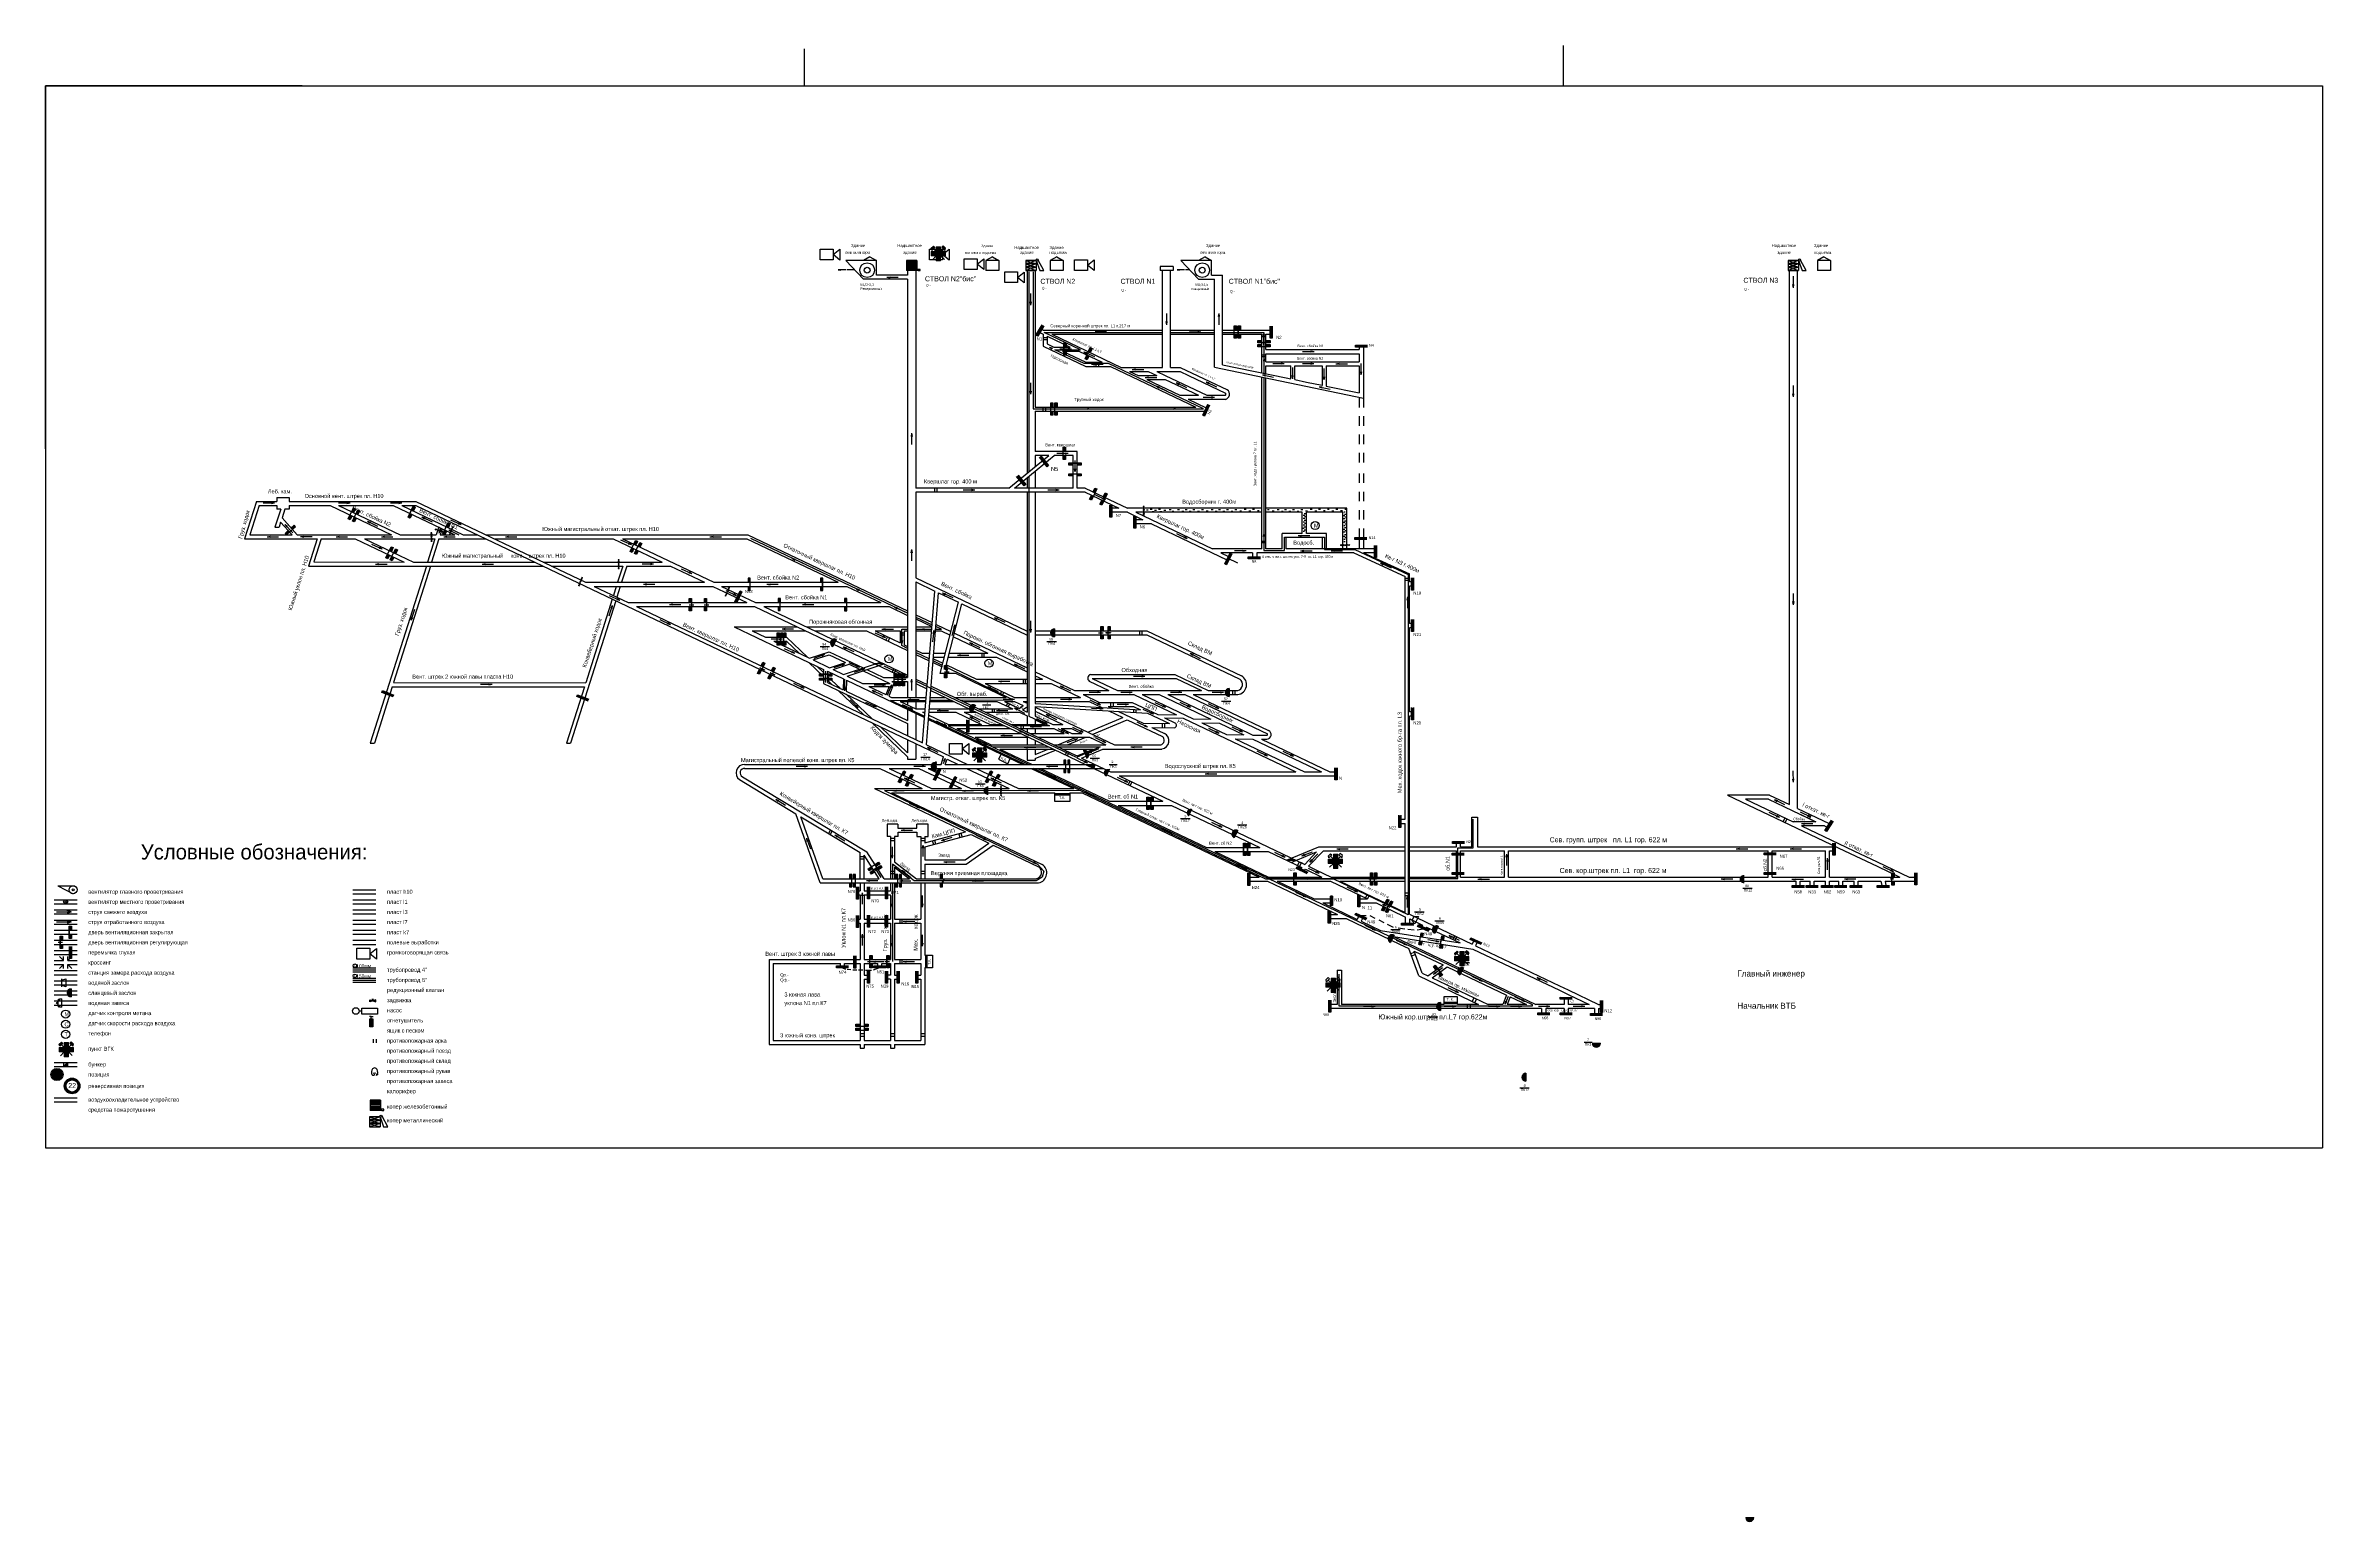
# Model space of a CAD drawing. Header units: millimetres. Extents: x -1405 to 845, y -941 to 518.
import ezdxf

# ---------------------------------------------------------------- set-up
doc = ezdxf.new("R2010")
doc.units = ezdxf.units.MM
for name, color, linetype in [('Датчики метана', 7, 'Continuous'), ('Двери', 7, 'Continuous'), ('Заслоны', 7, 'Continuous'), ('Маршруты слесарей', 7, 'Continuous'), ('Номера перемычек', 7, 'Continuous'), ('Перемычки', 7, 'Continuous'), ('Пожарные арки', 7, 'Continuous'), ('Пункты ВГК', 7, 'Continuous'), ('Струя', 7, 'Continuous'), ('Условные обозначения', 7, 'Continuous')]:
    doc.layers.add(name, color=color, linetype=linetype)

msp = doc.modelspace()

# ---------------------------------------------------------------- hatches: boundary and pattern name
for points in [[(-579.5, -91.2), (-585, -93), (-575.9, -92.9)], [(-367.6, -192.3), (-376.8, -192.3), (-368.5, -196.3)], [(-173.4, -284.9), (-178.3, -287), (-168.5, -287.2)]]:
    msp.add_hatch(color=256).paths.add_polyline_path(points)
h = msp.add_hatch(color=256)
h.paths.add_polyline_path([(-168.8, -295.2), (-165.2, -297), (-165.1, -296.9), (-168.7, -295.1), (-167.8, -293.4), (-164.2, -295.1), (-164.2, -295), (-167.8, -293.2)])
h.paths.add_polyline_path([(-165.1, -296.9), (-165.2, -297), (-157.9, -300.6), (-156.9, -298.7), (-164.2, -295), (-164.2, -295.1), (-157.1, -298.7), (-157.9, -300.5)])
h = msp.add_hatch(color=3)
h.paths.add_polyline_path([(-167.8, -293.4), (-168.7, -295.1), (-165.1, -296.9), (-164.2, -295.1)])
h.paths.add_polyline_path([(-161.5, -298.7), (-160.6, -296.9), (-164.2, -295.1), (-165.1, -296.9)])
h.paths.add_polyline_path([(-161.5, -298.7), (-157.9, -300.5), (-157.1, -298.7), (-160.6, -296.9)])
at = {"layer": 'Двери'}
h = msp.add_hatch(color=256, dxfattribs=at)
h.paths.add_polyline_path([(-227.7, 237.1), (-227.7, 241.2), (-229.9, 241.2), (-229.9, 237.1), (-229.8, 237.1), (-229.8, 241.1), (-227.8, 241.1), (-227.8, 237.1)])
h.paths.add_polyline_path([(-229.8, 233.1), (-229.8, 237.1), (-229.9, 237.1), (-229.9, 233.1)])
h.paths.add_polyline_path([(-227.7, 229), (-227.7, 233.1), (-227.8, 233.1), (-227.8, 229.1), (-229.8, 229.1), (-229.8, 233.1), (-229.9, 233.1), (-229.9, 229)])
h = msp.add_hatch(color=3, dxfattribs=at)
h.paths.add_polyline_path([(-227.8, 241.1), (-229.8, 241.1), (-229.8, 237.1), (-227.8, 237.1)])
h.paths.add_polyline_path([(-229.8, 229.1), (-227.8, 229.1), (-227.8, 233.1), (-229.8, 233.1)])
h = msp.add_hatch(color=256, dxfattribs=at)
h.paths.add_polyline_path([(-223.7, 237.1), (-223.7, 241.2), (-225.9, 241.2), (-225.9, 237.1), (-225.8, 237.1), (-225.8, 241.1), (-223.8, 241.1), (-223.8, 237.1)])
h.paths.add_polyline_path([(-225.8, 233.1), (-225.8, 237.1), (-225.9, 237.1), (-225.9, 233.1)])
h.paths.add_polyline_path([(-223.7, 229), (-223.7, 233.1), (-223.8, 233.1), (-223.8, 229.1), (-225.8, 229.1), (-225.8, 233.1), (-225.9, 233.1), (-225.9, 229)])
h = msp.add_hatch(color=3, dxfattribs=at)
h.paths.add_polyline_path([(-223.8, 241.1), (-225.8, 241.1), (-225.8, 237.1), (-223.8, 237.1)])
h.paths.add_polyline_path([(-225.8, 229.1), (-223.8, 229.1), (-223.8, 233.1), (-225.8, 233.1)])
h = msp.add_hatch(color=256, dxfattribs=at)
h.paths.add_polyline_path([(-202.6, 226.7), (-206.7, 226.7), (-206.7, 224.5), (-202.6, 224.5), (-202.6, 224.6), (-206.6, 224.6), (-206.6, 226.6), (-202.6, 226.6)])
h.paths.add_polyline_path([(-198.6, 224.6), (-202.6, 224.6), (-202.6, 224.5), (-198.6, 224.5)])
h.paths.add_polyline_path([(-194.5, 226.7), (-198.6, 226.7), (-198.6, 226.6), (-194.6, 226.6), (-194.6, 224.6), (-198.6, 224.6), (-198.6, 224.5), (-194.5, 224.5)])
h = msp.add_hatch(color=3, dxfattribs=at)
h.paths.add_polyline_path([(-206.6, 226.6), (-206.6, 224.6), (-202.6, 224.6), (-202.6, 226.6)])
h.paths.add_polyline_path([(-194.6, 224.6), (-194.6, 226.6), (-198.6, 226.6), (-198.6, 224.6)])
h = msp.add_hatch(color=256, dxfattribs=at)
h.paths.add_polyline_path([(-395.9, 220.2), (-395.9, 224.3), (-398.1, 224.3), (-398.1, 220.2), (-398, 220.2), (-398, 224.2), (-396, 224.2), (-396, 220.2)])
h.paths.add_polyline_path([(-398, 216.2), (-398, 220.2), (-398.1, 220.2), (-398.1, 216.2)])
h.paths.add_polyline_path([(-395.9, 212.1), (-395.9, 216.2), (-396, 216.2), (-396, 212.2), (-398, 212.2), (-398, 216.2), (-398.1, 216.2), (-398.1, 212.1)])
h = msp.add_hatch(color=3, dxfattribs=at)
h.paths.add_polyline_path([(-396, 224.2), (-398, 224.2), (-398, 220.2), (-396, 220.2)])
h.paths.add_polyline_path([(-398, 212.2), (-396, 212.2), (-396, 216.2), (-398, 216.2)])
h = msp.add_hatch(color=256, dxfattribs=at)
h.paths.add_polyline_path([(-371.8, 215.1), (-370.1, 218.8), (-372.1, 219.7), (-373.8, 216), (-373.7, 216), (-372, 219.6), (-370.2, 218.7), (-371.9, 215.1)])
h.paths.add_polyline_path([(-375.5, 212.3), (-373.7, 216), (-373.8, 216), (-375.5, 212.4)])
h.paths.add_polyline_path([(-375.3, 207.7), (-373.6, 211.4), (-373.7, 211.5), (-375.4, 207.9), (-377.2, 208.7), (-375.5, 212.3), (-375.5, 212.4), (-377.3, 208.7)])
h = msp.add_hatch(color=3, dxfattribs=at)
h.paths.add_polyline_path([(-370.2, 218.7), (-372, 219.6), (-373.7, 216), (-371.9, 215.1)])
h.paths.add_polyline_path([(-377.2, 208.7), (-375.4, 207.9), (-373.7, 211.5), (-375.5, 212.3)])
h = msp.add_hatch(color=256, dxfattribs=at)
h.paths.add_polyline_path([(-202.6, 222.7), (-206.7, 222.7), (-206.7, 220.5), (-202.6, 220.5), (-202.6, 220.6), (-206.6, 220.6), (-206.6, 222.6), (-202.6, 222.6)])
h.paths.add_polyline_path([(-198.6, 220.6), (-202.6, 220.6), (-202.6, 220.5), (-198.6, 220.5)])
h.paths.add_polyline_path([(-194.5, 222.7), (-198.6, 222.7), (-198.6, 222.6), (-194.6, 222.6), (-194.6, 220.6), (-198.6, 220.6), (-198.6, 220.5), (-194.5, 220.5)])
h = msp.add_hatch(color=3, dxfattribs=at)
h.paths.add_polyline_path([(-206.6, 222.6), (-206.6, 220.6), (-202.6, 220.6), (-202.6, 222.6)])
h.paths.add_polyline_path([(-194.6, 220.6), (-194.6, 222.6), (-198.6, 222.6), (-198.6, 220.6)])
h = msp.add_hatch(color=256, dxfattribs=at)
h.paths.add_polyline_path([(-409, 161.1), (-409, 165.2), (-411.2, 165.2), (-411.2, 161.1), (-411.1, 161.1), (-411.1, 165.1), (-409.1, 165.1), (-409.1, 161.1)])
h.paths.add_polyline_path([(-411.1, 157.1), (-411.1, 161.1), (-411.2, 161.1), (-411.2, 157.1)])
h.paths.add_polyline_path([(-409, 153), (-409, 157.1), (-409.1, 157.1), (-409.1, 153.1), (-411.1, 153.1), (-411.1, 157.1), (-411.2, 157.1), (-411.2, 153)])
h = msp.add_hatch(color=256, dxfattribs=at)
h.paths.add_polyline_path([(-409, 161), (-409, 165.1), (-411.2, 165.1), (-411.2, 161), (-411.1, 161), (-411.1, 165), (-409.1, 165), (-409.1, 161)])
h.paths.add_polyline_path([(-411.1, 157), (-411.1, 161), (-411.2, 161), (-411.2, 157)])
h.paths.add_polyline_path([(-409, 152.9), (-409, 157), (-409.1, 157), (-409.1, 153), (-411.1, 153), (-411.1, 157), (-411.2, 157), (-411.2, 152.9)])
h = msp.add_hatch(color=3, dxfattribs=at)
h.paths.add_polyline_path([(-409.1, 165.1), (-411.1, 165.1), (-411.1, 161.1), (-409.1, 161.1)])
h.paths.add_polyline_path([(-411.1, 153.1), (-409.1, 153.1), (-409.1, 157.1), (-411.1, 157.1)])
h = msp.add_hatch(color=3, dxfattribs=at)
h.paths.add_polyline_path([(-409.1, 165), (-411.1, 165), (-411.1, 161), (-409.1, 161)])
h.paths.add_polyline_path([(-411.1, 153), (-409.1, 153), (-409.1, 157), (-411.1, 157)])
h = msp.add_hatch(color=256, dxfattribs=at)
h.paths.add_polyline_path([(-405, 161.1), (-405, 165.2), (-407.2, 165.2), (-407.2, 161.1), (-407.1, 161.1), (-407.1, 165.1), (-405.1, 165.1), (-405.1, 161.1)])
h.paths.add_polyline_path([(-407.1, 157.1), (-407.1, 161.1), (-407.2, 161.1), (-407.2, 157.1)])
h.paths.add_polyline_path([(-405, 153), (-405, 157.1), (-405.1, 157.1), (-405.1, 153.1), (-407.1, 153.1), (-407.1, 157.1), (-407.2, 157.1), (-407.2, 153)])
h = msp.add_hatch(color=256, dxfattribs=at)
h.paths.add_polyline_path([(-405, 161), (-405, 165.1), (-407.2, 165.1), (-407.2, 161), (-407.1, 161), (-407.1, 165), (-405.1, 165), (-405.1, 161)])
h.paths.add_polyline_path([(-407.1, 157), (-407.1, 161), (-407.2, 161), (-407.2, 157)])
h.paths.add_polyline_path([(-405, 152.9), (-405, 157), (-405.1, 157), (-405.1, 153), (-407.1, 153), (-407.1, 157), (-407.2, 157), (-407.2, 152.9)])
h = msp.add_hatch(color=3, dxfattribs=at)
h.paths.add_polyline_path([(-405.1, 165.1), (-407.1, 165.1), (-407.1, 161.1), (-405.1, 161.1)])
h.paths.add_polyline_path([(-407.1, 153.1), (-405.1, 153.1), (-405.1, 157.1), (-407.1, 157.1)])
h = msp.add_hatch(color=3, dxfattribs=at)
h.paths.add_polyline_path([(-405.1, 165), (-407.1, 165), (-407.1, 161), (-405.1, 161)])
h.paths.add_polyline_path([(-407.1, 153), (-405.1, 153), (-405.1, 157), (-407.1, 157)])
h = msp.add_hatch(color=256, dxfattribs=at)
h.paths.add_polyline_path([(-396.7, 117.1), (-396.7, 121.2), (-398.9, 121.2), (-398.9, 117.1), (-398.8, 117.1), (-398.8, 121.1), (-396.8, 121.1), (-396.8, 117.1)])
h.paths.add_polyline_path([(-398.8, 113.1), (-398.8, 117.1), (-398.9, 117.1), (-398.9, 113.1)])
h.paths.add_polyline_path([(-396.7, 109), (-396.7, 113.1), (-396.8, 113.1), (-396.8, 109.1), (-398.8, 109.1), (-398.8, 113.1), (-398.9, 113.1), (-398.9, 109)])
h = msp.add_hatch(color=3, dxfattribs=at)
h.paths.add_polyline_path([(-396.8, 121.1), (-398.8, 121.1), (-398.8, 117.1), (-396.8, 117.1)])
h.paths.add_polyline_path([(-398.8, 109.1), (-396.8, 109.1), (-396.8, 113.1), (-398.8, 113.1)])
h = msp.add_hatch(color=256, dxfattribs=at)
h.paths.add_polyline_path([(-385.1, 103.5), (-381, 103.5), (-381, 105.7), (-385.1, 105.7), (-385.1, 105.6), (-381.1, 105.6), (-381.1, 103.6), (-385.1, 103.6)])
h.paths.add_polyline_path([(-389.1, 105.6), (-385.1, 105.6), (-385.1, 105.7), (-389.1, 105.7)])
h.paths.add_polyline_path([(-393.2, 103.5), (-389.1, 103.5), (-389.1, 103.6), (-393.1, 103.6), (-393.1, 105.6), (-389.1, 105.6), (-389.1, 105.7), (-393.2, 105.7)])
h = msp.add_hatch(color=256, dxfattribs=at)
h.paths.add_polyline_path([(-385.1, 92.9), (-381, 92.9), (-381, 95.1), (-385.1, 95.1), (-385.1, 95), (-381.1, 95), (-381.1, 93), (-385.1, 93)])
h.paths.add_polyline_path([(-389.1, 95), (-385.1, 95), (-385.1, 95.1), (-389.1, 95.1)])
h.paths.add_polyline_path([(-393.2, 92.9), (-389.1, 92.9), (-389.1, 93), (-393.1, 93), (-393.1, 95), (-389.1, 95), (-389.1, 95.1), (-393.2, 95.1)])
h = msp.add_hatch(color=3, dxfattribs=at)
h.paths.add_polyline_path([(-381.1, 103.6), (-381.1, 105.6), (-385.1, 105.6), (-385.1, 103.6)])
h.paths.add_polyline_path([(-393.1, 105.6), (-393.1, 103.6), (-389.1, 103.6), (-389.1, 105.6)])
h = msp.add_hatch(color=3, dxfattribs=at)
h.paths.add_polyline_path([(-381.1, 93), (-381.1, 95), (-385.1, 95), (-385.1, 93)])
h.paths.add_polyline_path([(-393.1, 95), (-393.1, 93), (-389.1, 93), (-389.1, 95)])
h = msp.add_hatch(color=256, dxfattribs=at)
h.paths.add_polyline_path([(-371.1, 73.6), (-372.8, 69.9), (-370.9, 69), (-369.1, 72.7), (-369.2, 72.7), (-370.9, 69.1), (-372.7, 70), (-371, 73.6)])
h.paths.add_polyline_path([(-367.5, 76.3), (-369.2, 72.7), (-369.1, 72.7), (-367.4, 76.3)])
h.paths.add_polyline_path([(-367.6, 80.9), (-369.4, 77.2), (-369.3, 77.2), (-367.6, 80.8), (-365.8, 79.9), (-367.5, 76.3), (-367.4, 76.3), (-365.6, 80)])
h = msp.add_hatch(color=3, dxfattribs=at)
h.paths.add_polyline_path([(-372.7, 70), (-370.9, 69.1), (-369.2, 72.7), (-371, 73.6)])
h.paths.add_polyline_path([(-365.8, 79.9), (-367.6, 80.8), (-369.3, 77.2), (-367.5, 76.3)])
h = msp.add_hatch(color=256, dxfattribs=at)
h.paths.add_polyline_path([(-360.9, 68.8), (-362.7, 65.1), (-360.7, 64.1), (-358.9, 67.8), (-359, 67.9), (-360.7, 64.2), (-362.5, 65.1), (-360.8, 68.7)])
h.paths.add_polyline_path([(-357.3, 71.5), (-359, 67.9), (-358.9, 67.8), (-357.2, 71.4)])
h.paths.add_polyline_path([(-357.4, 76.1), (-359.2, 72.4), (-359.1, 72.3), (-357.4, 75.9), (-355.6, 75.1), (-357.3, 71.5), (-357.2, 71.4), (-355.4, 75.1)])
h = msp.add_hatch(color=3, dxfattribs=at)
h.paths.add_polyline_path([(-362.5, 65.1), (-360.7, 64.2), (-359, 67.9), (-360.8, 68.7)])
h.paths.add_polyline_path([(-355.6, 75.1), (-357.4, 75.9), (-359.1, 72.3), (-357.3, 71.5)])
h = msp.add_hatch(color=256, dxfattribs=at)
h.paths.add_polyline_path([(-1100.1, 56.7), (-1098.3, 60.4), (-1100.3, 61.4), (-1102.1, 57.7), (-1102, 57.6), (-1100.3, 61.2), (-1098.5, 60.4), (-1100.2, 56.7)])
h.paths.add_polyline_path([(-1103.7, 54), (-1102, 57.6), (-1102.1, 57.7), (-1103.8, 54)])
h.paths.add_polyline_path([(-1103.6, 49.4), (-1101.8, 53.1), (-1101.9, 53.1), (-1103.6, 49.5), (-1105.4, 50.4), (-1103.7, 54), (-1103.8, 54), (-1105.6, 50.3)])
h = msp.add_hatch(color=3, dxfattribs=at)
h.paths.add_polyline_path([(-1098.5, 60.4), (-1100.3, 61.2), (-1102, 57.6), (-1100.2, 56.7)])
h.paths.add_polyline_path([(-1105.4, 50.4), (-1103.6, 49.5), (-1101.9, 53.1), (-1103.7, 54)])
h = msp.add_hatch(color=256, dxfattribs=at)
h.paths.add_polyline_path([(-1095.8, 54.7), (-1094.1, 58.4), (-1096, 59.3), (-1097.8, 55.6), (-1097.7, 55.6), (-1096, 59.2), (-1094.2, 58.3), (-1095.9, 54.7)])
h.paths.add_polyline_path([(-1099.4, 52), (-1097.7, 55.6), (-1097.8, 55.6), (-1099.5, 52)])
h.paths.add_polyline_path([(-1099.3, 47.4), (-1097.6, 51.1), (-1097.6, 51.1), (-1099.4, 47.5), (-1101.2, 48.3), (-1099.4, 52), (-1099.5, 52), (-1101.3, 48.3)])
h = msp.add_hatch(color=3, dxfattribs=at)
h.paths.add_polyline_path([(-1094.2, 58.3), (-1096, 59.2), (-1097.7, 55.6), (-1095.9, 54.7)])
h.paths.add_polyline_path([(-1101.2, 48.3), (-1099.4, 47.5), (-1097.6, 51.1), (-1099.4, 52)])
h = msp.add_hatch(color=256, dxfattribs=at)
h.paths.add_polyline_path([(-1040.9, 58.4), (-1039.1, 62.1), (-1041.1, 63), (-1042.8, 59.3), (-1042.7, 59.3), (-1041, 62.9), (-1039.2, 62), (-1040.9, 58.4)])
h.paths.add_polyline_path([(-1044.5, 55.7), (-1042.7, 59.3), (-1042.8, 59.3), (-1044.6, 55.7)])
h.paths.add_polyline_path([(-1044.3, 51.1), (-1042.6, 54.8), (-1042.7, 54.8), (-1044.4, 51.2), (-1046.2, 52.1), (-1044.5, 55.7), (-1044.6, 55.7), (-1046.3, 52)])
h = msp.add_hatch(color=3, dxfattribs=at)
h.paths.add_polyline_path([(-1039.2, 62), (-1041, 62.9), (-1042.7, 59.3), (-1040.9, 58.4)])
h.paths.add_polyline_path([(-1046.2, 52.1), (-1044.4, 51.2), (-1042.7, 54.8), (-1044.5, 55.7)])
h = msp.add_hatch(color=256, dxfattribs=at)
h.paths.add_polyline_path([(-1006.4, 42), (-1004.7, 45.7), (-1006.7, 46.7), (-1008.4, 43), (-1008.3, 42.9), (-1006.6, 46.5), (-1004.8, 45.7), (-1006.5, 42.1)])
h.paths.add_polyline_path([(-1010.1, 39.3), (-1008.3, 42.9), (-1008.4, 43), (-1010.1, 39.4)])
h.paths.add_polyline_path([(-1009.9, 34.7), (-1008.2, 38.4), (-1008.2, 38.5), (-1010, 34.8), (-1011.8, 35.7), (-1010.1, 39.3), (-1010.1, 39.4), (-1011.9, 35.7)])
h = msp.add_hatch(color=3, dxfattribs=at)
h.paths.add_polyline_path([(-1004.8, 45.7), (-1006.6, 46.5), (-1008.3, 42.9), (-1006.5, 42.1)])
h.paths.add_polyline_path([(-1011.8, 35.7), (-1010, 34.8), (-1008.2, 38.5), (-1010.1, 39.3)])
h = msp.add_hatch(color=256, dxfattribs=at)
h.paths.add_polyline_path([(-1161.8, 41.5), (-1158.8, 44.3), (-1157.3, 42.7), (-1160.3, 39.9), (-1160.4, 40), (-1157.5, 42.7), (-1158.8, 44.2), (-1161.8, 41.5)])
h.paths.add_polyline_path([(-1163.4, 37.3), (-1160.4, 40), (-1160.3, 39.9), (-1163.3, 37.2)])
h.paths.add_polyline_path([(-1167.8, 36.1), (-1164.8, 38.9), (-1164.7, 38.8), (-1167.7, 36.1), (-1166.3, 34.6), (-1163.4, 37.3), (-1163.3, 37.2), (-1166.4, 34.5)])
h = msp.add_hatch(color=3, dxfattribs=at)
h.paths.add_polyline_path([(-1158.8, 44.2), (-1157.5, 42.7), (-1160.4, 40), (-1161.8, 41.5)])
h.paths.add_polyline_path([(-1166.3, 34.6), (-1167.7, 36.1), (-1164.7, 38.8), (-1163.4, 37.3)])
h = msp.add_hatch(color=256, dxfattribs=at)
h.paths.add_polyline_path([(-1062.8, 18.3), (-1061, 22), (-1063, 22.9), (-1064.8, 19.2), (-1064.7, 19.2), (-1063, 22.8), (-1061.2, 21.9), (-1062.9, 18.3)])
h.paths.add_polyline_path([(-1066.4, 15.5), (-1064.7, 19.2), (-1064.8, 19.2), (-1066.5, 15.6)])
h.paths.add_polyline_path([(-1066.3, 10.9), (-1064.5, 14.6), (-1064.6, 14.7), (-1066.3, 11.1), (-1068.1, 11.9), (-1066.4, 15.5), (-1066.5, 15.6), (-1068.3, 11.9)])
h = msp.add_hatch(color=3, dxfattribs=at)
h.paths.add_polyline_path([(-1061.2, 21.9), (-1063, 22.8), (-1064.7, 19.2), (-1062.9, 18.3)])
h.paths.add_polyline_path([(-1068.1, 11.9), (-1066.3, 11.1), (-1064.6, 14.7), (-1066.4, 15.5)])
h = msp.add_hatch(color=256, dxfattribs=at)
h.paths.add_polyline_path([(-821.4, 24.6), (-819.6, 28.3), (-821.6, 29.2), (-823.4, 25.5), (-823.3, 25.5), (-821.6, 29.1), (-819.7, 28.2), (-821.5, 24.6)])
h.paths.add_polyline_path([(-825, 21.9), (-823.3, 25.5), (-823.4, 25.5), (-825.1, 21.9)])
h.paths.add_polyline_path([(-824.9, 17.3), (-823.1, 21), (-823.2, 21), (-824.9, 17.4), (-826.7, 18.3), (-825, 21.9), (-825.1, 21.9), (-826.9, 18.2)])
h = msp.add_hatch(color=3, dxfattribs=at)
h.paths.add_polyline_path([(-819.7, 28.2), (-821.6, 29.1), (-823.3, 25.5), (-821.5, 24.6)])
h.paths.add_polyline_path([(-826.7, 18.3), (-824.9, 17.4), (-823.2, 21), (-825, 21.9)])
h = msp.add_hatch(color=256, dxfattribs=at)
h.paths.add_polyline_path([(-817.1, 22.5), (-815.3, 26.2), (-817.3, 27.2), (-819.1, 23.5), (-819, 23.5), (-817.3, 27.1), (-815.5, 26.2), (-817.2, 22.6)])
h.paths.add_polyline_path([(-820.7, 19.8), (-819, 23.5), (-819.1, 23.5), (-820.8, 19.9)])
h.paths.add_polyline_path([(-820.6, 15.2), (-818.8, 18.9), (-818.9, 19), (-820.6, 15.4), (-822.4, 16.2), (-820.7, 19.8), (-820.8, 19.9), (-822.6, 16.2)])
h = msp.add_hatch(color=3, dxfattribs=at)
h.paths.add_polyline_path([(-815.5, 26.2), (-817.3, 27.1), (-819, 23.5), (-817.2, 22.6)])
h.paths.add_polyline_path([(-822.4, 16.2), (-820.6, 15.4), (-818.9, 19), (-820.7, 19.8)])
h = msp.add_hatch(color=256, dxfattribs=at)
h.paths.add_polyline_path([(-1058.5, 16.2), (-1056.8, 19.9), (-1058.7, 20.9), (-1060.5, 17.2), (-1060.4, 17.1), (-1058.7, 20.7), (-1056.9, 19.9), (-1058.6, 16.3)])
h.paths.add_polyline_path([(-1062.1, 13.5), (-1060.4, 17.1), (-1060.5, 17.2), (-1062.2, 13.5)])
h.paths.add_polyline_path([(-1062, 8.9), (-1060.3, 12.6), (-1060.3, 12.6), (-1062.1, 9), (-1063.9, 9.9), (-1062.1, 13.5), (-1062.2, 13.5), (-1064, 9.8)])
h = msp.add_hatch(color=3, dxfattribs=at)
h.paths.add_polyline_path([(-1056.9, 19.9), (-1058.7, 20.7), (-1060.4, 17.1), (-1058.6, 16.3)])
h.paths.add_polyline_path([(-1063.9, 9.9), (-1062.1, 9), (-1060.3, 12.6), (-1062.1, 13.5)])
h = msp.add_hatch(color=256, dxfattribs=at)
h.paths.add_polyline_path([(-710.4, -12.3), (-710.4, -8.2), (-708.2, -8.2), (-708.2, -12.3), (-708.3, -12.3), (-708.3, -8.3), (-710.3, -8.3), (-710.3, -12.3)])
h.paths.add_polyline_path([(-708.3, -16.3), (-708.3, -12.3), (-708.2, -12.3), (-708.2, -16.3)])
h.paths.add_polyline_path([(-710.4, -20.4), (-710.4, -16.3), (-710.3, -16.3), (-710.3, -20.3), (-708.3, -20.3), (-708.3, -16.3), (-708.2, -16.3), (-708.2, -20.4)])
h = msp.add_hatch(color=3, dxfattribs=at)
h.paths.add_polyline_path([(-710.3, -8.3), (-708.3, -8.3), (-708.3, -12.3), (-710.3, -12.3)])
h.paths.add_polyline_path([(-708.3, -20.3), (-710.3, -20.3), (-710.3, -16.3), (-708.3, -16.3)])
h = msp.add_hatch(color=256, dxfattribs=at)
h.paths.add_polyline_path([(-638.7, -12.3), (-638.7, -8.2), (-636.5, -8.2), (-636.5, -12.3), (-636.6, -12.3), (-636.6, -8.3), (-638.6, -8.3), (-638.6, -12.3)])
h.paths.add_polyline_path([(-636.6, -16.3), (-636.6, -12.3), (-636.5, -12.3), (-636.5, -16.3)])
h.paths.add_polyline_path([(-638.7, -20.4), (-638.7, -16.3), (-638.6, -16.3), (-638.6, -20.3), (-636.6, -20.3), (-636.6, -16.3), (-636.5, -16.3), (-636.5, -20.4)])
h = msp.add_hatch(color=3, dxfattribs=at)
h.paths.add_polyline_path([(-638.6, -8.3), (-636.6, -8.3), (-636.6, -12.3), (-638.6, -12.3)])
h.paths.add_polyline_path([(-636.6, -20.3), (-638.6, -20.3), (-638.6, -16.3), (-636.6, -16.3)])
h = msp.add_hatch(color=256, dxfattribs=at)
h.paths.add_polyline_path([(-768.4, -36.3), (-768.4, -40.4), (-766.2, -40.4), (-766.2, -36.3), (-766.3, -36.3), (-766.3, -40.3), (-768.3, -40.3), (-768.3, -36.3)])
h.paths.add_polyline_path([(-766.3, -32.3), (-766.3, -36.3), (-766.2, -36.3), (-766.2, -32.3)])
h.paths.add_polyline_path([(-768.4, -28.2), (-768.4, -32.3), (-768.3, -32.3), (-768.3, -28.3), (-766.3, -28.3), (-766.3, -32.3), (-766.2, -32.3), (-766.2, -28.2)])
h = msp.add_hatch(color=3, dxfattribs=at)
h.paths.add_polyline_path([(-768.3, -40.3), (-766.3, -40.3), (-766.3, -36.3), (-768.3, -36.3)])
h.paths.add_polyline_path([(-766.3, -28.3), (-768.3, -28.3), (-768.3, -32.3), (-766.3, -32.3)])
h = msp.add_hatch(color=256, dxfattribs=at)
h.paths.add_polyline_path([(-753.5, -36.3), (-753.5, -40.4), (-751.3, -40.4), (-751.3, -36.3), (-751.4, -36.3), (-751.4, -40.3), (-753.4, -40.3), (-753.4, -36.3)])
h.paths.add_polyline_path([(-751.4, -32.3), (-751.4, -36.3), (-751.3, -36.3), (-751.3, -32.3)])
h.paths.add_polyline_path([(-753.5, -28.2), (-753.5, -32.3), (-753.4, -32.3), (-753.4, -28.3), (-751.4, -28.3), (-751.4, -32.3), (-751.3, -32.3), (-751.3, -28.2)])
h = msp.add_hatch(color=3, dxfattribs=at)
h.paths.add_polyline_path([(-753.4, -40.3), (-751.4, -40.3), (-751.4, -36.3), (-753.4, -36.3)])
h.paths.add_polyline_path([(-751.4, -28.3), (-753.4, -28.3), (-753.4, -32.3), (-751.4, -32.3)])
h = msp.add_hatch(color=256, dxfattribs=at)
h.paths.add_polyline_path([(-680.6, -32.3), (-680.6, -28.2), (-678.4, -28.2), (-678.4, -32.3), (-678.5, -32.3), (-678.5, -28.3), (-680.5, -28.3), (-680.5, -32.3)])
h.paths.add_polyline_path([(-678.5, -36.3), (-678.5, -32.3), (-678.4, -32.3), (-678.4, -36.3)])
h.paths.add_polyline_path([(-680.6, -40.4), (-680.6, -36.3), (-680.5, -36.3), (-680.5, -40.3), (-678.5, -40.3), (-678.5, -36.3), (-678.4, -36.3), (-678.4, -40.4)])
h = msp.add_hatch(color=3, dxfattribs=at)
h.paths.add_polyline_path([(-680.5, -28.3), (-678.5, -28.3), (-678.5, -32.3), (-680.5, -32.3)])
h.paths.add_polyline_path([(-678.5, -40.3), (-680.5, -40.3), (-680.5, -36.3), (-678.5, -36.3)])
h = msp.add_hatch(color=256, dxfattribs=at)
h.paths.add_polyline_path([(-614.9, -32.3), (-614.9, -28.2), (-612.7, -28.2), (-612.7, -32.3), (-612.8, -32.3), (-612.8, -28.3), (-614.8, -28.3), (-614.8, -32.3)])
h.paths.add_polyline_path([(-612.8, -36.3), (-612.8, -32.3), (-612.7, -32.3), (-612.7, -36.3)])
h.paths.add_polyline_path([(-614.9, -40.4), (-614.9, -36.3), (-614.8, -36.3), (-614.8, -40.3), (-612.8, -40.3), (-612.8, -36.3), (-612.7, -36.3), (-612.7, -40.4)])
h = msp.add_hatch(color=3, dxfattribs=at)
h.paths.add_polyline_path([(-614.8, -28.3), (-612.8, -28.3), (-612.8, -32.3), (-614.8, -32.3)])
h.paths.add_polyline_path([(-612.8, -40.3), (-614.8, -40.3), (-614.8, -36.3), (-612.8, -36.3)])
h = msp.add_hatch(color=256, dxfattribs=at)
h.paths.add_polyline_path([(-679.3, -66.5), (-679.3, -62.4), (-681.5, -62.4), (-681.5, -66.5), (-681.4, -66.5), (-681.4, -62.5), (-679.4, -62.5), (-679.4, -66.5)])
h.paths.add_polyline_path([(-681.4, -70.5), (-681.4, -66.5), (-681.5, -66.5), (-681.5, -70.5)])
h.paths.add_polyline_path([(-679.3, -74.6), (-679.3, -70.5), (-679.4, -70.5), (-679.4, -74.5), (-681.4, -74.5), (-681.4, -70.5), (-681.5, -70.5), (-681.5, -74.6)])
h = msp.add_hatch(color=3, dxfattribs=at)
h.paths.add_polyline_path([(-679.4, -62.5), (-681.4, -62.5), (-681.4, -66.5), (-679.4, -66.5)])
h.paths.add_polyline_path([(-681.4, -74.5), (-679.4, -74.5), (-679.4, -70.5), (-681.4, -70.5)])
h = msp.add_hatch(color=256, dxfattribs=at)
h.paths.add_polyline_path([(-675.8, -66.5), (-675.8, -62.4), (-678, -62.4), (-678, -66.5), (-677.9, -66.5), (-677.9, -62.5), (-675.9, -62.5), (-675.9, -66.5)])
h.paths.add_polyline_path([(-677.9, -70.5), (-677.9, -66.5), (-678, -66.5), (-678, -70.5)])
h.paths.add_polyline_path([(-675.8, -74.6), (-675.8, -70.5), (-675.9, -70.5), (-675.9, -74.5), (-677.9, -74.5), (-677.9, -70.5), (-678, -70.5), (-678, -74.6)])
h = msp.add_hatch(color=3, dxfattribs=at)
h.paths.add_polyline_path([(-675.9, -62.5), (-677.9, -62.5), (-677.9, -66.5), (-675.9, -66.5)])
h.paths.add_polyline_path([(-677.9, -74.5), (-675.9, -74.5), (-675.9, -70.5), (-677.9, -70.5)])
h = msp.add_hatch(color=256, dxfattribs=at)
h.paths.add_polyline_path([(-672.9, -66.5), (-672.9, -62.4), (-675.1, -62.4), (-675.1, -66.5), (-675, -66.5), (-675, -62.5), (-673, -62.5), (-673, -66.5)])
h.paths.add_polyline_path([(-675, -70.5), (-675, -66.5), (-675.1, -66.5), (-675.1, -70.5)])
h.paths.add_polyline_path([(-672.9, -74.6), (-672.9, -70.5), (-673, -70.5), (-673, -74.5), (-675, -74.5), (-675, -70.5), (-675.1, -70.5), (-675.1, -74.6)])
h = msp.add_hatch(color=3, dxfattribs=at)
h.paths.add_polyline_path([(-673, -62.5), (-675, -62.5), (-675, -66.5), (-673, -66.5)])
h.paths.add_polyline_path([(-675, -74.5), (-673, -74.5), (-673, -70.5), (-675, -70.5)])
h = msp.add_hatch(color=256, dxfattribs=at)
h.paths.add_polyline_path([(-359.4, -60.2), (-359.4, -56.1), (-361.6, -56.1), (-361.6, -60.2), (-361.5, -60.2), (-361.5, -56.2), (-359.5, -56.2), (-359.5, -60.2)])
h.paths.add_polyline_path([(-361.5, -64.2), (-361.5, -60.2), (-361.6, -60.2), (-361.6, -64.2)])
h.paths.add_polyline_path([(-359.4, -68.3), (-359.4, -64.2), (-359.5, -64.2), (-359.5, -68.2), (-361.5, -68.2), (-361.5, -64.2), (-361.6, -64.2), (-361.6, -68.3)])
h = msp.add_hatch(color=3, dxfattribs=at)
h.paths.add_polyline_path([(-359.5, -56.2), (-361.5, -56.2), (-361.5, -60.2), (-359.5, -60.2)])
h.paths.add_polyline_path([(-361.5, -68.2), (-359.5, -68.2), (-359.5, -64.2), (-361.5, -64.2)])
h = msp.add_hatch(color=256, dxfattribs=at)
h.paths.add_polyline_path([(-352.4, -60.2), (-352.4, -56.1), (-354.6, -56.1), (-354.6, -60.2), (-354.5, -60.2), (-354.5, -56.2), (-352.5, -56.2), (-352.5, -60.2)])
h.paths.add_polyline_path([(-354.5, -64.2), (-354.5, -60.2), (-354.6, -60.2), (-354.6, -64.2)])
h.paths.add_polyline_path([(-352.4, -68.3), (-352.4, -64.2), (-352.5, -64.2), (-352.5, -68.2), (-354.5, -68.2), (-354.5, -64.2), (-354.6, -64.2), (-354.6, -68.3)])
h = msp.add_hatch(color=3, dxfattribs=at)
h.paths.add_polyline_path([(-352.5, -56.2), (-354.5, -56.2), (-354.5, -60.2), (-352.5, -60.2)])
h.paths.add_polyline_path([(-354.5, -68.2), (-352.5, -68.2), (-352.5, -64.2), (-354.5, -64.2)])
h = msp.add_hatch(color=256, dxfattribs=at)
h.paths.add_polyline_path([(-699.1, -98.6), (-700.9, -102.3), (-698.9, -103.2), (-697.1, -99.5), (-697.2, -99.5), (-698.9, -103.1), (-700.7, -102.3), (-699, -98.6)])
h.paths.add_polyline_path([(-695.5, -95.9), (-697.2, -99.5), (-697.1, -99.5), (-695.4, -95.9)])
h.paths.add_polyline_path([(-695.6, -91.3), (-697.4, -95), (-697.3, -95), (-695.6, -91.4), (-693.8, -92.3), (-695.5, -95.9), (-695.4, -95.9), (-693.7, -92.2)])
h = msp.add_hatch(color=3, dxfattribs=at)
h.paths.add_polyline_path([(-700.7, -102.3), (-698.9, -103.1), (-697.2, -99.5), (-699, -98.6)])
h.paths.add_polyline_path([(-693.8, -92.3), (-695.6, -91.4), (-697.3, -95), (-695.5, -95.9)])
h = msp.add_hatch(color=256, dxfattribs=at)
h.paths.add_polyline_path([(-688.9, -103.5), (-690.7, -107.2), (-688.7, -108.1), (-686.9, -104.4), (-687, -104.4), (-688.8, -108), (-690.6, -107.1), (-688.8, -103.5)])
h.paths.add_polyline_path([(-685.3, -100.7), (-687, -104.4), (-686.9, -104.4), (-685.2, -100.8)])
h.paths.add_polyline_path([(-685.5, -96.1), (-687.2, -99.8), (-687.1, -99.9), (-685.4, -96.3), (-683.6, -97.1), (-685.3, -100.7), (-685.2, -100.8), (-683.5, -97.1)])
h = msp.add_hatch(color=3, dxfattribs=at)
h.paths.add_polyline_path([(-690.6, -107.1), (-688.8, -108), (-687, -104.4), (-688.8, -103.5)])
h.paths.add_polyline_path([(-683.6, -97.1), (-685.4, -96.3), (-687.1, -99.9), (-685.3, -100.7)])
h = msp.add_hatch(color=256, dxfattribs=at)
h.paths.add_polyline_path([(-631.7, -105.1), (-627.6, -105.1), (-627.6, -102.9), (-631.7, -102.9), (-631.7, -103), (-627.7, -103), (-627.7, -105), (-631.7, -105)])
h.paths.add_polyline_path([(-635.7, -103), (-631.7, -103), (-631.7, -102.9), (-635.7, -102.9)])
h.paths.add_polyline_path([(-639.8, -105.1), (-635.7, -105.1), (-635.7, -105), (-639.7, -105), (-639.7, -103), (-635.7, -103), (-635.7, -102.9), (-639.8, -102.9)])
h = msp.add_hatch(color=256, dxfattribs=at)
h.paths.add_polyline_path([(-631.7, -109.1), (-627.6, -109.1), (-627.6, -106.9), (-631.7, -106.9), (-631.7, -107), (-627.7, -107), (-627.7, -109), (-631.7, -109)])
h.paths.add_polyline_path([(-635.7, -107), (-631.7, -107), (-631.7, -106.9), (-635.7, -106.9)])
h.paths.add_polyline_path([(-639.8, -109.1), (-635.7, -109.1), (-635.7, -109), (-639.7, -109), (-639.7, -107), (-635.7, -107), (-635.7, -106.9), (-639.8, -106.9)])
h = msp.add_hatch(color=3, dxfattribs=at)
h.paths.add_polyline_path([(-627.7, -105), (-627.7, -103), (-631.7, -103), (-631.7, -105)])
h.paths.add_polyline_path([(-639.7, -103), (-639.7, -105), (-635.7, -105), (-635.7, -103)])
h = msp.add_hatch(color=3, dxfattribs=at)
h.paths.add_polyline_path([(-627.7, -109), (-627.7, -107), (-631.7, -107), (-631.7, -109)])
h.paths.add_polyline_path([(-639.7, -107), (-639.7, -109), (-635.7, -109), (-635.7, -107)])
h = msp.add_hatch(color=256, dxfattribs=at)
h.paths.add_polyline_path([(-563.7, -106.4), (-563.7, -102.3), (-565.9, -102.3), (-565.9, -106.4), (-565.8, -106.4), (-565.8, -102.4), (-563.8, -102.4), (-563.8, -106.4)])
h.paths.add_polyline_path([(-565.8, -110.4), (-565.8, -106.4), (-565.9, -106.4), (-565.9, -110.4)])
h.paths.add_polyline_path([(-563.7, -114.5), (-563.7, -110.4), (-563.8, -110.4), (-563.8, -114.4), (-565.8, -114.4), (-565.8, -110.4), (-565.9, -110.4), (-565.9, -114.5)])
h = msp.add_hatch(color=3, dxfattribs=at)
h.paths.add_polyline_path([(-563.8, -102.4), (-565.8, -102.4), (-565.8, -106.4), (-563.8, -106.4)])
h.paths.add_polyline_path([(-565.8, -114.4), (-563.8, -114.4), (-563.8, -110.4), (-565.8, -110.4)])
h = msp.add_hatch(color=256, dxfattribs=at)
h.paths.add_polyline_path([(-559.7, -106.4), (-559.7, -102.3), (-561.9, -102.3), (-561.9, -106.4), (-561.8, -106.4), (-561.8, -102.4), (-559.8, -102.4), (-559.8, -106.4)])
h.paths.add_polyline_path([(-561.8, -110.4), (-561.8, -106.4), (-561.9, -106.4), (-561.9, -110.4)])
h.paths.add_polyline_path([(-559.7, -114.5), (-559.7, -110.4), (-559.8, -110.4), (-559.8, -114.4), (-561.8, -114.4), (-561.8, -110.4), (-561.9, -110.4), (-561.9, -114.5)])
h = msp.add_hatch(color=3, dxfattribs=at)
h.paths.add_polyline_path([(-559.8, -102.4), (-561.8, -102.4), (-561.8, -106.4), (-559.8, -106.4)])
h.paths.add_polyline_path([(-561.8, -114.4), (-559.8, -114.4), (-559.8, -110.4), (-561.8, -110.4)])
h = msp.add_hatch(color=256, dxfattribs=at)
h.paths.add_polyline_path([(-555.7, -106.4), (-555.7, -102.3), (-557.9, -102.3), (-557.9, -106.4), (-557.8, -106.4), (-557.8, -102.4), (-555.8, -102.4), (-555.8, -106.4)])
h.paths.add_polyline_path([(-557.8, -110.4), (-557.8, -106.4), (-557.9, -106.4), (-557.9, -110.4)])
h.paths.add_polyline_path([(-555.7, -114.5), (-555.7, -110.4), (-555.8, -110.4), (-555.8, -114.4), (-557.8, -114.4), (-557.8, -110.4), (-557.9, -110.4), (-557.9, -114.5)])
h = msp.add_hatch(color=3, dxfattribs=at)
h.paths.add_polyline_path([(-555.8, -102.4), (-557.8, -102.4), (-557.8, -106.4), (-555.8, -106.4)])
h.paths.add_polyline_path([(-557.8, -114.4), (-555.8, -114.4), (-555.8, -110.4), (-557.8, -110.4)])
h = msp.add_hatch(color=256, dxfattribs=at)
h.paths.add_polyline_path([(-516.2, -102.6), (-516.2, -106.7), (-514, -106.7), (-514, -102.6), (-514.1, -102.6), (-514.1, -106.6), (-516.1, -106.6), (-516.1, -102.6)])
h.paths.add_polyline_path([(-514.1, -98.6), (-514.1, -102.6), (-514, -102.6), (-514, -98.6)])
h.paths.add_polyline_path([(-516.2, -94.5), (-516.2, -98.6), (-516.1, -98.6), (-516.1, -94.6), (-514.1, -94.6), (-514.1, -98.6), (-514, -98.6), (-514, -94.5)])
h = msp.add_hatch(color=3, dxfattribs=at)
h.paths.add_polyline_path([(-516.1, -106.6), (-514.1, -106.6), (-514.1, -102.6), (-516.1, -102.6)])
h.paths.add_polyline_path([(-514.1, -94.6), (-516.1, -94.6), (-516.1, -98.6), (-514.1, -98.6)])
h = msp.add_hatch(color=256, dxfattribs=at)
h.paths.add_polyline_path([(-492.1, -160.5), (-492.1, -156.4), (-492.2, -156.4), (-492.2, -160.4), (-494.2, -160.4), (-494.2, -156.4), (-494.3, -156.4), (-494.3, -160.5)])
h.paths.add_polyline_path([(-492.2, -156.4), (-492.1, -156.4), (-492.1, -148.3), (-494.3, -148.3), (-494.3, -156.4), (-494.2, -156.4), (-494.2, -148.4), (-492.2, -148.4)])
h = msp.add_hatch(color=3, dxfattribs=at)
h.paths.add_polyline_path([(-494.2, -160.4), (-492.2, -160.4), (-492.2, -156.4), (-494.2, -156.4)])
h.paths.add_polyline_path([(-492.2, -152.4), (-494.2, -152.4), (-494.2, -156.4), (-492.2, -156.4)])
h.paths.add_polyline_path([(-492.2, -152.4), (-492.2, -148.4), (-494.2, -148.4), (-494.2, -152.4)])
h = msp.add_hatch(color=256, dxfattribs=at)
h.paths.add_polyline_path([(-556.3, -203.3), (-554.6, -199.6), (-556.5, -198.6), (-558.3, -202.3), (-558.2, -202.4), (-556.5, -198.7), (-554.7, -199.6), (-556.4, -203.2)])
h.paths.add_polyline_path([(-559.9, -206), (-558.2, -202.4), (-558.3, -202.3), (-560, -205.9)])
h.paths.add_polyline_path([(-559.8, -210.6), (-558, -206.9), (-558.1, -206.8), (-559.9, -210.4), (-561.7, -209.6), (-559.9, -206), (-560, -205.9), (-561.8, -209.6)])
h = msp.add_hatch(color=3, dxfattribs=at)
h.paths.add_polyline_path([(-554.7, -199.6), (-556.5, -198.7), (-558.2, -202.4), (-556.4, -203.2)])
h.paths.add_polyline_path([(-561.7, -209.6), (-559.9, -210.4), (-558.1, -206.8), (-559.9, -206)])
h = msp.add_hatch(color=256, dxfattribs=at)
h.paths.add_polyline_path([(-549.1, -206.7), (-547.3, -203), (-549.3, -202.1), (-551.1, -205.8), (-551, -205.8), (-549.3, -202.2), (-547.5, -203.1), (-549.2, -206.7)])
h.paths.add_polyline_path([(-552.7, -209.4), (-551, -205.8), (-551.1, -205.8), (-552.8, -209.4)])
h.paths.add_polyline_path([(-552.6, -214), (-550.8, -210.3), (-550.9, -210.3), (-552.6, -213.9), (-554.4, -213), (-552.7, -209.4), (-552.8, -209.4), (-554.6, -213.1)])
h = msp.add_hatch(color=3, dxfattribs=at)
h.paths.add_polyline_path([(-547.5, -203.1), (-549.3, -202.2), (-551, -205.8), (-549.2, -206.7)])
h.paths.add_polyline_path([(-554.4, -213), (-552.6, -213.9), (-550.9, -210.3), (-552.7, -209.4)])
h = msp.add_hatch(color=256, dxfattribs=at)
h.paths.add_polyline_path([(-470.4, -203.3), (-468.6, -199.6), (-470.6, -198.6), (-472.3, -202.3), (-472.2, -202.4), (-470.5, -198.8), (-468.7, -199.6), (-470.4, -203.2)])
h.paths.add_polyline_path([(-474, -206), (-472.2, -202.4), (-472.3, -202.3), (-474.1, -205.9)])
h.paths.add_polyline_path([(-473.8, -210.6), (-472.1, -206.9), (-472.2, -206.8), (-473.9, -210.4), (-475.7, -209.6), (-474, -206), (-474.1, -205.9), (-475.8, -209.6)])
h = msp.add_hatch(color=3, dxfattribs=at)
h.paths.add_polyline_path([(-468.7, -199.6), (-470.5, -198.8), (-472.2, -202.4), (-470.4, -203.2)])
h.paths.add_polyline_path([(-475.7, -209.6), (-473.9, -210.4), (-472.2, -206.8), (-474, -206)])
h = msp.add_hatch(color=256, dxfattribs=at)
h.paths.add_polyline_path([(-463.1, -206.7), (-461.4, -203), (-463.4, -202.1), (-465.1, -205.8), (-465, -205.8), (-463.3, -202.2), (-461.5, -203.1), (-463.2, -206.7)])
h.paths.add_polyline_path([(-466.7, -209.4), (-465, -205.8), (-465.1, -205.8), (-466.8, -209.4)])
h.paths.add_polyline_path([(-466.6, -214), (-464.9, -210.3), (-464.9, -210.3), (-466.7, -213.9), (-468.5, -213), (-466.7, -209.4), (-466.8, -209.4), (-468.6, -213.1)])
h = msp.add_hatch(color=3, dxfattribs=at)
h.paths.add_polyline_path([(-461.5, -203.1), (-463.3, -202.2), (-465, -205.8), (-463.2, -206.7)])
h.paths.add_polyline_path([(-468.5, -213), (-466.7, -213.9), (-464.9, -210.3), (-466.7, -209.4)])
h = msp.add_hatch(color=256, dxfattribs=at)
h.paths.add_polyline_path([(-398.4, -192.3), (-398.4, -188.2), (-396.2, -188.2), (-396.2, -192.3), (-396.3, -192.3), (-396.3, -188.3), (-398.3, -188.3), (-398.3, -192.3)])
h.paths.add_polyline_path([(-396.3, -196.3), (-396.3, -192.3), (-396.2, -192.3), (-396.2, -196.3)])
h.paths.add_polyline_path([(-398.4, -200.4), (-398.4, -196.3), (-398.3, -196.3), (-398.3, -200.3), (-396.3, -200.3), (-396.3, -196.3), (-396.2, -196.3), (-396.2, -200.4)])
h = msp.add_hatch(color=3, dxfattribs=at)
h.paths.add_polyline_path([(-398.3, -188.3), (-396.3, -188.3), (-396.3, -192.3), (-398.3, -192.3)])
h.paths.add_polyline_path([(-396.3, -200.3), (-398.3, -200.3), (-398.3, -196.3), (-396.3, -196.3)])
h = msp.add_hatch(color=256, dxfattribs=at)
h.paths.add_polyline_path([(-394.4, -192.3), (-394.4, -188.2), (-392.2, -188.2), (-392.2, -192.3), (-392.3, -192.3), (-392.3, -188.3), (-394.3, -188.3), (-394.3, -192.3)])
h.paths.add_polyline_path([(-392.3, -196.3), (-392.3, -192.3), (-392.2, -192.3), (-392.2, -196.3)])
h.paths.add_polyline_path([(-394.4, -200.4), (-394.4, -196.3), (-394.3, -196.3), (-394.3, -200.3), (-392.3, -200.3), (-392.3, -196.3), (-392.2, -196.3), (-392.2, -200.4)])
h = msp.add_hatch(color=3, dxfattribs=at)
h.paths.add_polyline_path([(-394.3, -188.3), (-392.3, -188.3), (-392.3, -192.3), (-394.3, -192.3)])
h.paths.add_polyline_path([(-392.3, -200.3), (-394.3, -200.3), (-394.3, -196.3), (-392.3, -196.3)])
h = msp.add_hatch(color=256, dxfattribs=at)
h.paths.add_polyline_path([(-314, -228.8), (-314, -224.7), (-316.2, -224.7), (-316.2, -228.8), (-316.1, -228.8), (-316.1, -224.8), (-314.1, -224.8), (-314.1, -228.8)])
h.paths.add_polyline_path([(-316.1, -232.8), (-316.1, -228.8), (-316.2, -228.8), (-316.2, -232.8)])
h.paths.add_polyline_path([(-314, -236.9), (-314, -232.8), (-314.1, -232.8), (-314.1, -236.8), (-316.1, -236.8), (-316.1, -232.8), (-316.2, -232.8), (-316.2, -236.9)])
h = msp.add_hatch(color=3, dxfattribs=at)
h.paths.add_polyline_path([(-314.1, -224.8), (-316.1, -224.8), (-316.1, -228.8), (-314.1, -228.8)])
h.paths.add_polyline_path([(-316.1, -236.8), (-314.1, -236.8), (-314.1, -232.8), (-316.1, -232.8)])
h = msp.add_hatch(color=256, dxfattribs=at)
h.paths.add_polyline_path([(-310, -228.8), (-310, -224.7), (-312.2, -224.7), (-312.2, -228.8), (-312.1, -228.8), (-312.1, -224.8), (-310.1, -224.8), (-310.1, -228.8)])
h.paths.add_polyline_path([(-312.1, -232.8), (-312.1, -228.8), (-312.2, -228.8), (-312.2, -232.8)])
h.paths.add_polyline_path([(-310, -236.9), (-310, -232.8), (-310.1, -232.8), (-310.1, -236.8), (-312.1, -236.8), (-312.1, -232.8), (-312.2, -232.8), (-312.2, -236.9)])
h = msp.add_hatch(color=3, dxfattribs=at)
h.paths.add_polyline_path([(-310.1, -224.8), (-312.1, -224.8), (-312.1, -228.8), (-310.1, -228.8)])
h.paths.add_polyline_path([(-312.1, -236.8), (-310.1, -236.8), (-310.1, -232.8), (-312.1, -232.8)])
h = msp.add_hatch(color=256, dxfattribs=at)
h.paths.add_polyline_path([(-583.7, -293), (-580.2, -290.8), (-581.4, -289), (-584.9, -291.2), (-584.8, -291.3), (-581.4, -289.1), (-580.4, -290.8), (-583.7, -293)])
h.paths.add_polyline_path([(-588.2, -293.4), (-584.8, -291.3), (-584.9, -291.2), (-588.2, -293.3)])
h.paths.add_polyline_path([(-590.5, -297.4), (-587.1, -295.2), (-587.1, -295.1), (-590.5, -297.3), (-591.6, -295.6), (-588.2, -293.4), (-588.2, -293.3), (-591.7, -295.6)])
h = msp.add_hatch(color=3, dxfattribs=at)
h.paths.add_polyline_path([(-580.4, -290.8), (-581.4, -289.1), (-584.8, -291.3), (-583.7, -293)])
h.paths.add_polyline_path([(-591.6, -295.6), (-590.5, -297.3), (-587.1, -295.1), (-588.2, -293.4)])
h = msp.add_hatch(color=256, dxfattribs=at)
h.paths.add_polyline_path([(-581.5, -296.4), (-578.1, -294.2), (-579.3, -292.3), (-582.7, -294.6), (-582.7, -294.6), (-579.3, -292.5), (-578.2, -294.2), (-581.6, -296.3)])
h.paths.add_polyline_path([(-586, -296.8), (-582.7, -294.6), (-582.7, -294.6), (-586.1, -296.7)])
h.paths.add_polyline_path([(-588.4, -300.8), (-584.9, -298.6), (-585, -298.5), (-588.3, -300.6), (-589.4, -299), (-586, -296.8), (-586.1, -296.7), (-589.5, -298.9)])
h = msp.add_hatch(color=3, dxfattribs=at)
h.paths.add_polyline_path([(-578.2, -294.2), (-579.3, -292.5), (-582.7, -294.6), (-581.6, -296.3)])
h.paths.add_polyline_path([(-589.4, -299), (-588.3, -300.6), (-585, -298.5), (-586, -296.8)])
h = msp.add_hatch(color=256, dxfattribs=at)
h.paths.add_polyline_path([(-218.4, -274.4), (-218.4, -270.3), (-220.6, -270.3), (-220.6, -274.4), (-220.5, -274.4), (-220.5, -270.4), (-218.5, -270.4), (-218.5, -274.4)])
h.paths.add_polyline_path([(-220.5, -278.4), (-220.5, -274.4), (-220.6, -274.4), (-220.6, -278.4)])
h.paths.add_polyline_path([(-218.4, -282.5), (-218.4, -278.4), (-218.5, -278.4), (-218.5, -282.4), (-220.5, -282.4), (-220.5, -278.4), (-220.6, -278.4), (-220.6, -282.5)])
h = msp.add_hatch(color=3, dxfattribs=at)
h.paths.add_polyline_path([(-218.5, -270.4), (-220.5, -270.4), (-220.5, -274.4), (-218.5, -274.4)])
h.paths.add_polyline_path([(-220.5, -282.4), (-218.5, -282.4), (-218.5, -278.4), (-220.5, -278.4)])
h = msp.add_hatch(color=256, dxfattribs=at)
h.paths.add_polyline_path([(-214.4, -274.4), (-214.4, -270.3), (-216.6, -270.3), (-216.6, -274.4), (-216.5, -274.4), (-216.5, -270.4), (-214.5, -270.4), (-214.5, -274.4)])
h.paths.add_polyline_path([(-216.5, -278.4), (-216.5, -274.4), (-216.6, -274.4), (-216.6, -278.4)])
h.paths.add_polyline_path([(-214.4, -282.5), (-214.4, -278.4), (-214.5, -278.4), (-214.5, -282.4), (-216.5, -282.4), (-216.5, -278.4), (-216.6, -278.4), (-216.6, -282.5)])
h = msp.add_hatch(color=3, dxfattribs=at)
h.paths.add_polyline_path([(-214.5, -270.4), (-216.5, -270.4), (-216.5, -274.4), (-214.5, -274.4)])
h.paths.add_polyline_path([(-216.5, -282.4), (-214.5, -282.4), (-214.5, -278.4), (-216.5, -278.4)])
h = msp.add_hatch(color=256, dxfattribs=at)
h.paths.add_polyline_path([(-610, -305.3), (-610, -301.2), (-607.8, -301.2), (-607.8, -305.3), (-607.9, -305.3), (-607.9, -301.3), (-609.9, -301.3), (-609.9, -305.3)])
h.paths.add_polyline_path([(-607.9, -309.3), (-607.9, -305.3), (-607.8, -305.3), (-607.8, -309.3)])
h.paths.add_polyline_path([(-610, -313.4), (-610, -309.3), (-609.9, -309.3), (-609.9, -313.3), (-607.9, -313.3), (-607.9, -309.3), (-607.8, -309.3), (-607.8, -313.4)])
h = msp.add_hatch(color=3, dxfattribs=at)
h.paths.add_polyline_path([(-609.9, -301.3), (-607.9, -301.3), (-607.9, -305.3), (-609.9, -305.3)])
h.paths.add_polyline_path([(-607.9, -313.3), (-609.9, -313.3), (-609.9, -309.3), (-607.9, -309.3)])
h = msp.add_hatch(color=256, dxfattribs=at)
h.paths.add_polyline_path([(-606.3, -305.3), (-606.3, -301.2), (-604.1, -301.2), (-604.1, -305.3), (-604.2, -305.3), (-604.2, -301.3), (-606.2, -301.3), (-606.2, -305.3)])
h.paths.add_polyline_path([(-604.2, -309.3), (-604.2, -305.3), (-604.1, -305.3), (-604.1, -309.3)])
h.paths.add_polyline_path([(-606.3, -313.4), (-606.3, -309.3), (-606.2, -309.3), (-606.2, -313.3), (-604.2, -313.3), (-604.2, -309.3), (-604.1, -309.3), (-604.1, -313.4)])
h = msp.add_hatch(color=3, dxfattribs=at)
h.paths.add_polyline_path([(-606.2, -301.3), (-604.2, -301.3), (-604.2, -305.3), (-606.2, -305.3)])
h.paths.add_polyline_path([(-604.2, -313.3), (-606.2, -313.3), (-606.2, -309.3), (-604.2, -309.3)])
h = msp.add_hatch(color=256, dxfattribs=at)
h.paths.add_polyline_path([(-564.5, -305.3), (-564.5, -301.2), (-562.3, -301.2), (-562.3, -305.3), (-562.4, -305.3), (-562.4, -301.3), (-564.4, -301.3), (-564.4, -305.3)])
h.paths.add_polyline_path([(-562.4, -309.3), (-562.4, -305.3), (-562.3, -305.3), (-562.3, -309.3)])
h.paths.add_polyline_path([(-564.5, -313.4), (-564.5, -309.3), (-564.4, -309.3), (-564.4, -313.3), (-562.4, -313.3), (-562.4, -309.3), (-562.3, -309.3), (-562.3, -313.4)])
h = msp.add_hatch(color=3, dxfattribs=at)
h.paths.add_polyline_path([(-564.4, -301.3), (-562.4, -301.3), (-562.4, -305.3), (-564.4, -305.3)])
h.paths.add_polyline_path([(-562.4, -313.3), (-564.4, -313.3), (-564.4, -309.3), (-562.4, -309.3)])
h = msp.add_hatch(color=256, dxfattribs=at)
h.paths.add_polyline_path([(-560.8, -305.3), (-560.8, -301.2), (-558.6, -301.2), (-558.6, -305.3), (-558.7, -305.3), (-558.7, -301.3), (-560.7, -301.3), (-560.7, -305.3)])
h.paths.add_polyline_path([(-558.7, -309.3), (-558.7, -305.3), (-558.6, -305.3), (-558.6, -309.3)])
h.paths.add_polyline_path([(-560.8, -313.4), (-560.8, -309.3), (-560.7, -309.3), (-560.7, -313.3), (-558.7, -313.3), (-558.7, -309.3), (-558.6, -309.3), (-558.6, -313.4)])
h = msp.add_hatch(color=3, dxfattribs=at)
h.paths.add_polyline_path([(-560.7, -301.3), (-558.7, -301.3), (-558.7, -305.3), (-560.7, -305.3)])
h.paths.add_polyline_path([(-558.7, -313.3), (-560.7, -313.3), (-560.7, -309.3), (-558.7, -309.3)])
h = msp.add_hatch(color=3, dxfattribs=at)
h.paths.add_polyline_path([(-520.4, -301.3), (-518.4, -301.3), (-518.4, -305.3), (-520.4, -305.3)])
h.paths.add_polyline_path([(-518.4, -313.3), (-520.4, -313.3), (-520.4, -309.3), (-518.4, -309.3)])
h = msp.add_hatch(color=256, dxfattribs=at)
h.paths.add_polyline_path([(-168.8, -303.7), (-168.8, -299.6), (-171, -299.6), (-171, -303.7), (-170.9, -303.7), (-170.9, -299.7), (-168.9, -299.7), (-168.9, -303.7)])
h.paths.add_polyline_path([(-170.9, -307.7), (-170.9, -303.7), (-171, -303.7), (-171, -307.7)])
h.paths.add_polyline_path([(-168.8, -311.8), (-168.8, -307.7), (-168.9, -307.7), (-168.9, -311.7), (-170.9, -311.7), (-170.9, -307.7), (-171, -307.7), (-171, -311.8)])
h = msp.add_hatch(color=3, dxfattribs=at)
h.paths.add_polyline_path([(-168.9, -299.7), (-170.9, -299.7), (-170.9, -303.7), (-168.9, -303.7)])
h.paths.add_polyline_path([(-170.9, -311.7), (-168.9, -311.7), (-168.9, -307.7), (-170.9, -307.7)])
h = msp.add_hatch(color=256, dxfattribs=at)
h.paths.add_polyline_path([(-93.1, -303.7), (-93.1, -299.6), (-95.3, -299.6), (-95.3, -303.7), (-95.2, -303.7), (-95.2, -299.7), (-93.2, -299.7), (-93.2, -303.7)])
h.paths.add_polyline_path([(-95.2, -307.7), (-95.2, -303.7), (-95.3, -303.7), (-95.3, -307.7)])
h.paths.add_polyline_path([(-93.1, -311.8), (-93.1, -307.7), (-93.2, -307.7), (-93.2, -311.7), (-95.2, -311.7), (-95.2, -307.7), (-95.3, -307.7), (-95.3, -311.8)])
h = msp.add_hatch(color=3, dxfattribs=at)
h.paths.add_polyline_path([(-93.2, -299.7), (-95.2, -299.7), (-95.2, -303.7), (-93.2, -303.7)])
h.paths.add_polyline_path([(-95.2, -311.7), (-93.2, -311.7), (-93.2, -307.7), (-95.2, -307.7)])
h = msp.add_hatch(color=256, dxfattribs=at)
h.paths.add_polyline_path([(-89.1, -303.7), (-89.1, -299.6), (-91.3, -299.6), (-91.3, -303.7), (-91.2, -303.7), (-91.2, -299.7), (-89.2, -299.7), (-89.2, -303.7)])
h.paths.add_polyline_path([(-91.2, -307.7), (-91.2, -303.7), (-91.3, -303.7), (-91.3, -307.7)])
h.paths.add_polyline_path([(-89.1, -311.8), (-89.1, -307.7), (-89.2, -307.7), (-89.2, -311.7), (-91.2, -311.7), (-91.2, -307.7), (-91.3, -307.7), (-91.3, -311.8)])
h = msp.add_hatch(color=3, dxfattribs=at)
h.paths.add_polyline_path([(-89.2, -299.7), (-91.2, -299.7), (-91.2, -303.7), (-89.2, -303.7)])
h.paths.add_polyline_path([(-91.2, -311.7), (-89.2, -311.7), (-89.2, -307.7), (-91.2, -307.7)])
h = msp.add_hatch(color=256, dxfattribs=at)
h.paths.add_polyline_path([(422.2, -303.7), (422.2, -299.6), (420, -299.6), (420, -303.7), (420.1, -303.7), (420.1, -299.7), (422.1, -299.7), (422.1, -303.7)])
h.paths.add_polyline_path([(420.1, -307.7), (420.1, -303.7), (420, -303.7), (420, -307.7)])
h.paths.add_polyline_path([(422.2, -311.8), (422.2, -307.7), (422.1, -307.7), (422.1, -311.7), (420.1, -311.7), (420.1, -307.7), (420, -307.7), (420, -311.8)])
h = msp.add_hatch(color=3, dxfattribs=at)
h.paths.add_polyline_path([(422.1, -299.7), (420.1, -299.7), (420.1, -303.7), (422.1, -303.7)])
h.paths.add_polyline_path([(420.1, -311.7), (422.1, -311.7), (422.1, -307.7), (420.1, -307.7)])
h = msp.add_hatch(color=256, dxfattribs=at)
h.paths.add_polyline_path([(-78.7, -330), (-77, -326.3), (-78.9, -325.4), (-80.7, -329.1), (-80.6, -329.1), (-78.9, -325.5), (-77.1, -326.4), (-78.8, -330)])
h.paths.add_polyline_path([(-82.3, -332.8), (-80.6, -329.1), (-80.7, -329.1), (-82.4, -332.7)])
h.paths.add_polyline_path([(-82.2, -337.4), (-80.4, -333.7), (-80.5, -333.6), (-82.2, -337.2), (-84.1, -336.4), (-82.3, -332.8), (-82.4, -332.7), (-84.2, -336.4)])
h = msp.add_hatch(color=3, dxfattribs=at)
h.paths.add_polyline_path([(-77.1, -326.4), (-78.9, -325.5), (-80.6, -329.1), (-78.8, -330)])
h.paths.add_polyline_path([(-84.1, -336.4), (-82.2, -337.2), (-80.5, -333.6), (-82.3, -332.8)])
h = msp.add_hatch(color=256, dxfattribs=at)
h.paths.add_polyline_path([(-75, -331.8), (-73.2, -328.1), (-75.2, -327.2), (-77, -330.9), (-76.9, -330.9), (-75.1, -327.3), (-73.3, -328.2), (-75.1, -331.8)])
h.paths.add_polyline_path([(-78.6, -334.5), (-76.9, -330.9), (-77, -330.9), (-78.7, -334.5)])
h.paths.add_polyline_path([(-78.5, -339.1), (-76.7, -335.4), (-76.8, -335.4), (-78.5, -339), (-80.3, -338.1), (-78.6, -334.5), (-78.7, -334.5), (-80.4, -338.2)])
h = msp.add_hatch(color=3, dxfattribs=at)
h.paths.add_polyline_path([(-73.3, -328.2), (-75.1, -327.3), (-76.9, -330.9), (-75.1, -331.8)])
h.paths.add_polyline_path([(-80.3, -338.1), (-78.5, -339), (-76.8, -335.4), (-78.6, -334.5)])
h = msp.add_hatch(color=256, dxfattribs=at)
h.paths.add_polyline_path([(-43.7, -363), (-43.1, -359), (-45.2, -358.7), (-45.9, -362.7), (-45.8, -362.7), (-45.1, -358.8), (-43.2, -359.1), (-43.8, -363)])
h.paths.add_polyline_path([(-46.4, -366.7), (-45.8, -362.7), (-45.9, -362.7), (-46.5, -366.7)])
h.paths.add_polyline_path([(-45, -371.1), (-44.3, -367), (-44.4, -367), (-45, -370.9), (-47, -370.6), (-46.4, -366.7), (-46.5, -366.7), (-47.1, -370.7)])
h = msp.add_hatch(color=3, dxfattribs=at)
h.paths.add_polyline_path([(-43.2, -359.1), (-45.1, -358.8), (-45.8, -362.7), (-43.8, -363)])
h.paths.add_polyline_path([(-47, -370.6), (-45, -370.9), (-44.4, -367), (-46.4, -366.7)])
h = msp.add_hatch(color=256, dxfattribs=at)
h.paths.add_polyline_path([(-587.8, -385.3), (-587.8, -381.2), (-590, -381.2), (-590, -385.3), (-589.9, -385.3), (-589.9, -381.3), (-587.9, -381.3), (-587.9, -385.3)])
h.paths.add_polyline_path([(-589.9, -389.3), (-589.9, -385.3), (-590, -385.3), (-590, -389.3)])
h.paths.add_polyline_path([(-587.8, -393.4), (-587.8, -389.3), (-587.9, -389.3), (-587.9, -393.3), (-589.9, -393.3), (-589.9, -389.3), (-590, -389.3), (-590, -393.4)])
h = msp.add_hatch(color=3, dxfattribs=at)
h.paths.add_polyline_path([(-587.9, -381.3), (-589.9, -381.3), (-589.9, -385.3), (-587.9, -385.3)])
h.paths.add_polyline_path([(-589.9, -393.3), (-587.9, -393.3), (-587.9, -389.3), (-589.9, -389.3)])
h = msp.add_hatch(color=256, dxfattribs=at)
h.paths.add_polyline_path([(-570.8, -385.3), (-570.8, -381.2), (-573, -381.2), (-573, -385.3), (-572.9, -385.3), (-572.9, -381.3), (-570.9, -381.3), (-570.9, -385.3)])
h.paths.add_polyline_path([(-572.9, -389.3), (-572.9, -385.3), (-573, -385.3), (-573, -389.3)])
h.paths.add_polyline_path([(-570.8, -393.4), (-570.8, -389.3), (-570.9, -389.3), (-570.9, -393.3), (-572.9, -393.3), (-572.9, -389.3), (-573, -389.3), (-573, -393.4)])
h = msp.add_hatch(color=3, dxfattribs=at)
h.paths.add_polyline_path([(-570.9, -381.3), (-572.9, -381.3), (-572.9, -385.3), (-570.9, -385.3)])
h.paths.add_polyline_path([(-572.9, -393.3), (-570.9, -393.3), (-570.9, -389.3), (-572.9, -389.3)])
h = msp.add_hatch(color=256, dxfattribs=at)
h.paths.add_polyline_path([(-23.2, -366.3), (-22.6, -362.2), (-24.7, -361.9), (-25.4, -365.9), (-25.3, -365.9), (-24.7, -362), (-22.7, -362.3), (-23.3, -366.2)])
h.paths.add_polyline_path([(-25.9, -369.9), (-25.3, -365.9), (-25.4, -365.9), (-26, -369.9)])
h.paths.add_polyline_path([(-24.5, -374.3), (-23.8, -370.2), (-23.9, -370.2), (-24.5, -374.1), (-26.5, -373.8), (-25.9, -369.9), (-26, -369.9), (-26.6, -373.9)])
h = msp.add_hatch(color=3, dxfattribs=at)
h.paths.add_polyline_path([(-22.7, -362.3), (-24.7, -362), (-25.3, -365.9), (-23.3, -366.2)])
h.paths.add_polyline_path([(-26.5, -373.8), (-24.5, -374.1), (-23.9, -370.2), (-25.9, -369.9)])
h = msp.add_hatch(color=256, dxfattribs=at)
h.paths.add_polyline_path([(-28.3, -398.7), (-25.9, -402), (-24.1, -400.7), (-26.5, -397.4), (-26.6, -397.5), (-24.3, -400.7), (-25.9, -401.9), (-28.2, -398.7)])
h.paths.add_polyline_path([(-29, -394.3), (-26.6, -397.5), (-26.5, -397.4), (-28.9, -394.2)])
h.paths.add_polyline_path([(-33.1, -392.2), (-30.7, -395.5), (-30.6, -395.4), (-32.9, -392.2), (-31.3, -391), (-29, -394.3), (-28.9, -394.2), (-31.3, -390.9)])
h = msp.add_hatch(color=3, dxfattribs=at)
h.paths.add_polyline_path([(-25.9, -401.9), (-24.3, -400.7), (-26.6, -397.5), (-28.2, -398.7)])
h.paths.add_polyline_path([(-31.3, -391), (-32.9, -392.2), (-30.6, -395.4), (-29, -394.3)])
h = msp.add_hatch(color=256, dxfattribs=at)
h.paths.add_polyline_path([(-599.6, -449.2), (-603.7, -449.2), (-603.7, -451.4), (-599.6, -451.4), (-599.6, -451.3), (-603.6, -451.3), (-603.6, -449.3), (-599.6, -449.3)])
h.paths.add_polyline_path([(-595.6, -451.3), (-599.6, -451.3), (-599.6, -451.4), (-595.6, -451.4)])
h.paths.add_polyline_path([(-591.5, -449.2), (-595.6, -449.2), (-595.6, -449.3), (-591.6, -449.3), (-591.6, -451.3), (-595.6, -451.3), (-595.6, -451.4), (-591.5, -451.4)])
h = msp.add_hatch(color=3, dxfattribs=at)
h.paths.add_polyline_path([(-603.6, -449.3), (-603.6, -451.3), (-599.6, -451.3), (-599.6, -449.3)])
h.paths.add_polyline_path([(-591.6, -451.3), (-591.6, -449.3), (-595.6, -449.3), (-595.6, -451.3)])
h = msp.add_hatch(color=256, dxfattribs=at)
h.paths.add_polyline_path([(-599.6, -453.2), (-603.7, -453.2), (-603.7, -455.4), (-599.6, -455.4), (-599.6, -455.3), (-603.6, -455.3), (-603.6, -453.3), (-599.6, -453.3)])
h.paths.add_polyline_path([(-595.6, -455.3), (-599.6, -455.3), (-599.6, -455.4), (-595.6, -455.4)])
h.paths.add_polyline_path([(-591.5, -453.2), (-595.6, -453.2), (-595.6, -453.3), (-591.6, -453.3), (-591.6, -455.3), (-595.6, -455.3), (-595.6, -455.4), (-591.5, -455.4)])
h = msp.add_hatch(color=3, dxfattribs=at)
h.paths.add_polyline_path([(-603.6, -453.3), (-603.6, -455.3), (-599.6, -455.3), (-599.6, -453.3)])
h.paths.add_polyline_path([(-591.6, -455.3), (-591.6, -453.3), (-595.6, -453.3), (-595.6, -455.3)])
at = {"layer": 'Заслоны'}
h = msp.add_hatch(color=7, dxfattribs=at)
h.paths.add_polyline_path([(-407.4, -58.2, 0.267949), (-410.8, -60.2), (-407.4, -60.2)])
h.paths.add_polyline_path([(-407.4, -60.2), (-410.8, -60.2, 0.267949), (-410.8, -64.2), (-407.4, -64.2)])
h.paths.add_polyline_path([(-407.4, -64.2), (-410.8, -64.2, 0.267949), (-407.4, -66.2)])
h = msp.add_hatch(color=7, dxfattribs=at)
h.paths.add_polyline_path([(-623.1, -68.7, 0.267949), (-627, -69), (-623.9, -70.5)])
h.paths.add_polyline_path([(-623.9, -70.5), (-627, -69, 0.267949), (-628.8, -72.6), (-625.6, -74.1)])
h.paths.add_polyline_path([(-625.6, -74.1), (-628.8, -72.6, 0.267949), (-626.5, -75.9)])
h = msp.add_hatch(color=7, dxfattribs=at)
h.paths.add_polyline_path([(-485.7, -133.7, 0.267949), (-489.7, -134), (-486.6, -135.5)])
h.paths.add_polyline_path([(-486.6, -135.5), (-489.7, -134, 0.267949), (-491.4, -137.7), (-488.3, -139.1)])
h.paths.add_polyline_path([(-488.3, -139.1), (-491.4, -137.7, 0.267949), (-489.2, -141)])
h = msp.add_hatch(color=7, dxfattribs=at)
h.paths.add_polyline_path([(-234.8, -117.3, 0.267949), (-238.3, -119.3), (-234.8, -119.3)])
h.paths.add_polyline_path([(-234.8, -119.3), (-238.3, -119.3, 0.267949), (-238.3, -123.3), (-234.8, -123.3)])
h.paths.add_polyline_path([(-234.8, -123.3), (-238.3, -123.3, 0.267949), (-234.8, -125.3)])
h = msp.add_hatch(color=7, dxfattribs=at)
h.paths.add_polyline_path([(-375.8, -186.3, 0.267949), (-373.5, -183.1), (-376.7, -184.5)])
h.paths.add_polyline_path([(-376.7, -184.5), (-373.5, -183.1, 0.267949), (-375.1, -179.4), (-378.3, -180.8)])
h.paths.add_polyline_path([(-378.3, -180.8), (-375.1, -179.4, 0.267949), (-379.1, -179)])
h = msp.add_hatch(color=7, dxfattribs=at)
h.paths.add_polyline_path([(-525.4, -190.3, 0.267949), (-528.8, -192.3), (-525.4, -192.3)])
h.paths.add_polyline_path([(-525.4, -192.3), (-528.8, -192.3, 0.267949), (-528.8, -196.3), (-525.4, -196.3)])
h.paths.add_polyline_path([(-525.4, -196.3), (-528.8, -196.3, 0.267949), (-525.4, -198.3)])
h = msp.add_hatch(color=7, dxfattribs=at)
h.paths.add_polyline_path([(-353.1, -197.1, 0.267949), (-357.1, -197.4), (-354, -198.9)])
h.paths.add_polyline_path([(-354, -198.9), (-357.1, -197.4, 0.267949), (-358.8, -201), (-355.7, -202.5)])
h.paths.add_polyline_path([(-355.7, -202.5), (-358.8, -201, 0.267949), (-356.6, -204.3)])
h = msp.add_hatch(color=7, dxfattribs=at)
h.paths.add_polyline_path([(-473.6, -214.3, 0.267949), (-477, -216.3), (-473.6, -216.3)])
h.paths.add_polyline_path([(-473.6, -216.3), (-477, -216.3, 0.267949), (-477, -220.3), (-473.6, -220.3)])
h.paths.add_polyline_path([(-473.6, -220.3), (-477, -220.3, 0.267949), (-473.6, -222.3)])
h = msp.add_hatch(color=7, dxfattribs=at)
h.paths.add_polyline_path([(-271.1, -236.5, 0.267949), (-275.1, -236.9), (-272, -238.3)])
h.paths.add_polyline_path([(-272, -238.3), (-275.1, -236.9, 0.267949), (-276.8, -240.5), (-273.7, -242)])
h.paths.add_polyline_path([(-273.7, -242), (-276.8, -240.5, 0.267949), (-274.6, -243.8)])
h = msp.add_hatch(color=7, dxfattribs=at)
h.paths.add_polyline_path([(-226.4, -257.6, 0.267949), (-230.4, -257.9), (-227.2, -259.4)])
h.paths.add_polyline_path([(-227.2, -259.4), (-230.4, -257.9, 0.267949), (-232.1, -261.5), (-229, -263)])
h.paths.add_polyline_path([(-229, -263), (-232.1, -261.5, 0.267949), (-229.8, -264.8)])
h = msp.add_hatch(color=7, dxfattribs=at)
h.paths.add_polyline_path([(273.4, -301.7, 0.267949), (270, -303.7), (273.4, -303.7)])
h.paths.add_polyline_path([(273.4, -303.7), (270, -303.7, 0.267949), (270, -307.7), (273.4, -307.7)])
h.paths.add_polyline_path([(273.4, -307.7), (270, -307.7, 0.267949), (273.4, -309.7)])
h = msp.add_hatch(color=7, dxfattribs=at)
h.paths.add_polyline_path([(-28.4, -352.3, 0.267949), (-32.4, -352.6), (-29.2, -354.1)])
h.paths.add_polyline_path([(-29.2, -354.1), (-32.4, -352.6, 0.267949), (-34.1, -356.2), (-30.9, -357.7)])
h.paths.add_polyline_path([(-30.9, -357.7), (-34.1, -356.2, 0.267949), (-31.8, -359.5)])
h = msp.add_hatch(color=7, dxfattribs=at)
h.paths.add_polyline_path([(-71.9, -361.1, 0.267949), (-75.9, -361.4), (-72.8, -362.9)])
h.paths.add_polyline_path([(-72.8, -362.9), (-75.9, -361.4, 0.267949), (-77.6, -365), (-74.5, -366.5)])
h.paths.add_polyline_path([(-74.5, -366.5), (-77.6, -365, 0.267949), (-75.4, -368.3)])
h = msp.add_hatch(color=7, dxfattribs=at)
h.paths.add_polyline_path([(-3.4, -393.5, 0.267949), (-7.4, -393.8), (-4.2, -395.3)])
h.paths.add_polyline_path([(-4.2, -395.3), (-7.4, -393.8, 0.267949), (-9.1, -397.4), (-6, -398.9)])
h.paths.add_polyline_path([(-6, -398.9), (-9.1, -397.4, 0.267949), (-6.8, -400.7)])
h = msp.add_hatch(color=7, dxfattribs=at)
h.paths.add_polyline_path([(-26, -427.6, 0.267949), (-29.5, -429.6), (-26, -429.6)])
h.paths.add_polyline_path([(-26, -429.6), (-29.5, -429.6, 0.267949), (-29.5, -433.6), (-26, -433.6)])
h.paths.add_polyline_path([(-26, -433.6), (-29.5, -433.6, 0.267949), (-26, -435.6)])
h = msp.add_hatch(color=7, dxfattribs=at)
h.paths.add_polyline_path([(124, -468, 0.267949), (126, -471.4), (126, -468)])
h.paths.add_polyline_path([(126, -468), (126, -471.4, 0.267949), (130, -471.4), (130, -468)])
h.paths.add_polyline_path([(130, -468), (130, -471.4, 0.267949), (132, -468)])
h = msp.add_hatch(color=7, dxfattribs=at)
h.paths.add_polyline_path([(58.4, -497.6, 0.267949), (55, -499.6), (58.4, -499.6)])
h.paths.add_polyline_path([(58.4, -499.6), (55, -499.6, 0.267949), (55, -503.6), (58.4, -503.6)])
h.paths.add_polyline_path([(58.4, -503.6), (55, -503.6, 0.267949), (58.4, -505.6)])
h = msp.add_hatch(color=7, dxfattribs=at)
h.paths.add_polyline_path([(275.6, -936.8, 0.267949), (277.6, -940.2), (277.6, -936.8)])
h.paths.add_polyline_path([(277.6, -936.8), (277.6, -940.2, 0.267949), (281.6, -940.2), (281.6, -936.8)])
h.paths.add_polyline_path([(281.6, -936.8), (281.6, -940.2, 0.267949), (283.6, -936.8)])
at = {"layer": 'Перемычки'}
h = msp.add_hatch(color=256, dxfattribs=at)
h.paths.add_polyline_path([(-424, 230.7), (-422, 234.3), (-422.1, 234.4), (-424.1, 230.9), (-425.8, 231.9), (-423.8, 235.3), (-423.9, 235.4), (-425.9, 231.8)])
h.paths.add_polyline_path([(-422.1, 234.4), (-422, 234.3), (-417.9, 241.3), (-419.9, 242.4), (-423.9, 235.4), (-423.8, 235.3), (-419.8, 242.3), (-418.1, 241.3)])
h = msp.add_hatch(color=3, dxfattribs=at)
h.paths.add_polyline_path([(-425.8, 231.9), (-424.1, 230.9), (-422.1, 234.4), (-423.8, 235.3)])
h.paths.add_polyline_path([(-420.1, 237.8), (-421.8, 238.8), (-423.8, 235.3), (-422.1, 234.4)])
h.paths.add_polyline_path([(-420.1, 237.8), (-418.1, 241.3), (-419.8, 242.3), (-421.8, 238.8)])
h = msp.add_hatch(color=256, dxfattribs=at)
h.paths.add_polyline_path([(-192.2, 228.9), (-192.2, 233), (-192.3, 233), (-192.3, 229), (-194.3, 229), (-194.3, 233), (-194.4, 233), (-194.4, 228.9)])
h.paths.add_polyline_path([(-192.3, 233), (-192.2, 233), (-192.2, 241.1), (-194.4, 241.1), (-194.4, 233), (-194.3, 233), (-194.3, 241), (-192.3, 241)])
h = msp.add_hatch(color=3, dxfattribs=at)
h.paths.add_polyline_path([(-194.3, 229), (-192.3, 229), (-192.3, 233), (-194.3, 233)])
h.paths.add_polyline_path([(-192.3, 237), (-194.3, 237), (-194.3, 233), (-192.3, 233)])
h.paths.add_polyline_path([(-192.3, 237), (-192.3, 241), (-194.3, 241), (-194.3, 237)])
h = msp.add_hatch(color=256, dxfattribs=at)
h.paths.add_polyline_path([(-110.3, 220), (-106.2, 220), (-106.2, 220.1), (-110.2, 220.1), (-110.2, 222.1), (-106.2, 222.1), (-106.2, 222.2), (-110.3, 222.2)])
h.paths.add_polyline_path([(-106.2, 220.1), (-106.2, 220), (-98.1, 220), (-98.1, 222.2), (-106.2, 222.2), (-106.2, 222.1), (-98.2, 222.1), (-98.2, 220.1)])
h = msp.add_hatch(color=3, dxfattribs=at)
h.paths.add_polyline_path([(-110.2, 222.1), (-110.2, 220.1), (-106.2, 220.1), (-106.2, 222.1)])
h.paths.add_polyline_path([(-102.2, 220.1), (-102.2, 222.1), (-106.2, 222.1), (-106.2, 220.1)])
h.paths.add_polyline_path([(-102.2, 220.1), (-98.2, 220.1), (-98.2, 222.1), (-102.2, 222.1)])
h = msp.add_hatch(color=256, dxfattribs=at)
h.paths.add_polyline_path([(-259.1, 151.9), (-257.4, 155.6), (-257.5, 155.7), (-259.2, 152), (-261, 152.8), (-259.3, 156.5), (-259.4, 156.5), (-261.1, 152.8)])
h.paths.add_polyline_path([(-257.5, 155.7), (-257.4, 155.6), (-254.1, 163), (-256.1, 163.9), (-259.4, 156.5), (-259.3, 156.5), (-256, 163.8), (-254.2, 162.9)])
h = msp.add_hatch(color=3, dxfattribs=at)
h.paths.add_polyline_path([(-261, 152.8), (-259.2, 152), (-257.5, 155.7), (-259.3, 156.5)])
h.paths.add_polyline_path([(-255.9, 159.3), (-257.7, 160.1), (-259.3, 156.5), (-257.5, 155.7)])
h.paths.add_polyline_path([(-255.9, 159.3), (-254.2, 162.9), (-256, 163.8), (-257.7, 160.1)])
h = msp.add_hatch(color=256, dxfattribs=at)
h.paths.add_polyline_path([(-413.1, 103.3), (-415.7, 106.4), (-415.8, 106.4), (-413.3, 103.3), (-414.8, 102), (-417.3, 105.1), (-417.4, 105), (-414.8, 101.9)])
h.paths.add_polyline_path([(-415.8, 106.4), (-415.7, 106.4), (-420.9, 112.7), (-422.6, 111.3), (-417.4, 105), (-417.3, 105.1), (-422.4, 111.3), (-420.9, 112.6)])
h = msp.add_hatch(color=3, dxfattribs=at)
h.paths.add_polyline_path([(-414.8, 102), (-413.3, 103.3), (-415.8, 106.4), (-417.3, 105.1)])
h.paths.add_polyline_path([(-418.3, 109.5), (-419.9, 108.2), (-417.3, 105.1), (-415.8, 106.4)])
h.paths.add_polyline_path([(-418.3, 109.5), (-420.9, 112.6), (-422.4, 111.3), (-419.9, 108.2)])
h = msp.add_hatch(color=256, dxfattribs=at)
h.paths.add_polyline_path([(-435.7, 84.3), (-438.3, 87.4), (-438.4, 87.4), (-435.8, 84.3), (-437.4, 83), (-439.9, 86.1), (-440, 86), (-437.4, 82.9)])
h.paths.add_polyline_path([(-438.4, 87.4), (-438.3, 87.4), (-443.4, 93.7), (-445.1, 92.3), (-440, 86), (-439.9, 86.1), (-445, 92.3), (-443.4, 93.6)])
h = msp.add_hatch(color=3, dxfattribs=at)
h.paths.add_polyline_path([(-437.4, 83), (-435.8, 84.3), (-438.4, 87.4), (-439.9, 86.1)])
h.paths.add_polyline_path([(-440.9, 90.5), (-442.5, 89.2), (-439.9, 86.1), (-438.4, 87.4)])
h.paths.add_polyline_path([(-440.9, 90.5), (-443.4, 93.6), (-445, 92.3), (-442.5, 89.2)])
h = msp.add_hatch(color=256, dxfattribs=at)
h.paths.add_polyline_path([(-350.6, 51.9), (-350.6, 56), (-350.7, 56), (-350.7, 52), (-352.7, 52), (-352.7, 56), (-352.8, 56), (-352.8, 51.9)])
h.paths.add_polyline_path([(-350.7, 56), (-350.6, 56), (-350.6, 64.1), (-352.8, 64.1), (-352.8, 56), (-352.7, 56), (-352.7, 64), (-350.7, 64)])
h = msp.add_hatch(color=3, dxfattribs=at)
h.paths.add_polyline_path([(-352.7, 52), (-350.7, 52), (-350.7, 56), (-352.7, 56)])
h.paths.add_polyline_path([(-350.7, 60), (-352.7, 60), (-352.7, 56), (-350.7, 56)])
h.paths.add_polyline_path([(-350.7, 60), (-350.7, 64), (-352.7, 64), (-352.7, 60)])
h = msp.add_hatch(color=256, dxfattribs=at)
h.paths.add_polyline_path([(-327, 41), (-327, 45.1), (-327.1, 45.1), (-327.1, 41.1), (-329.1, 41.1), (-329.1, 45.1), (-329.2, 45.1), (-329.2, 41)])
h.paths.add_polyline_path([(-327.1, 45.1), (-327, 45.1), (-327, 53.2), (-329.2, 53.2), (-329.2, 45.1), (-329.1, 45.1), (-329.1, 53.1), (-327.1, 53.1)])
h = msp.add_hatch(color=3, dxfattribs=at)
h.paths.add_polyline_path([(-329.1, 41.1), (-327.1, 41.1), (-327.1, 45.1), (-329.1, 45.1)])
h.paths.add_polyline_path([(-327.1, 49.1), (-329.1, 49.1), (-329.1, 45.1), (-327.1, 45.1)])
h.paths.add_polyline_path([(-327.1, 49.1), (-327.1, 53.1), (-329.1, 53.1), (-329.1, 49.1)])
h = msp.add_hatch(color=256, dxfattribs=at)
h.paths.add_polyline_path([(-110.8, 29.8), (-106.7, 29.8), (-106.7, 29.9), (-110.7, 29.9), (-110.7, 31.9), (-106.7, 31.9), (-106.7, 32), (-110.8, 32)])
h.paths.add_polyline_path([(-106.7, 29.9), (-106.7, 29.8), (-98.6, 29.8), (-98.6, 32), (-106.7, 32), (-106.7, 31.9), (-98.7, 31.9), (-98.7, 29.9)])
h = msp.add_hatch(color=3, dxfattribs=at)
h.paths.add_polyline_path([(-110.7, 31.9), (-110.7, 29.9), (-106.7, 29.9), (-106.7, 31.9)])
h.paths.add_polyline_path([(-102.7, 29.9), (-102.7, 31.9), (-106.7, 31.9), (-106.7, 29.9)])
h.paths.add_polyline_path([(-102.7, 29.9), (-98.7, 29.9), (-98.7, 31.9), (-102.7, 31.9)])
h = msp.add_hatch(color=256, dxfattribs=at)
h.paths.add_polyline_path([(-89.3, 12.1), (-89.3, 16.2), (-89.4, 16.2), (-89.4, 12.2), (-91.4, 12.2), (-91.4, 16.2), (-91.5, 16.2), (-91.5, 12.1)])
h.paths.add_polyline_path([(-89.4, 16.2), (-89.3, 16.2), (-89.3, 24.3), (-91.5, 24.3), (-91.5, 16.2), (-91.4, 16.2), (-91.4, 24.2), (-89.4, 24.2)])
h = msp.add_hatch(color=3, dxfattribs=at)
h.paths.add_polyline_path([(-91.4, 12.2), (-89.4, 12.2), (-89.4, 16.2), (-91.4, 16.2)])
h.paths.add_polyline_path([(-89.4, 20.2), (-91.4, 20.2), (-91.4, 16.2), (-89.4, 16.2)])
h.paths.add_polyline_path([(-89.4, 20.2), (-89.4, 24.2), (-91.4, 24.2), (-91.4, 20.2)])
h = msp.add_hatch(color=256, dxfattribs=at)
h.paths.add_polyline_path([(-237.3, 4.9), (-235.5, 8.6), (-235.6, 8.6), (-237.4, 5), (-239.2, 5.9), (-237.4, 9.5), (-237.5, 9.6), (-239.3, 5.9)])
h.paths.add_polyline_path([(-235.6, 8.6), (-235.5, 8.6), (-232, 15.9), (-233.9, 16.8), (-237.5, 9.6), (-237.4, 9.5), (-233.9, 16.7), (-232.1, 15.8)])
h = msp.add_hatch(color=3, dxfattribs=at)
h.paths.add_polyline_path([(-239.2, 5.9), (-237.4, 5), (-235.6, 8.6), (-237.4, 9.5)])
h.paths.add_polyline_path([(-233.9, 12.2), (-235.7, 13.1), (-237.4, 9.5), (-235.6, 8.6)])
h.paths.add_polyline_path([(-233.9, 12.2), (-232.1, 15.8), (-233.9, 16.7), (-235.7, 13.1)])
h = msp.add_hatch(color=256, dxfattribs=at)
h.paths.add_polyline_path([(-216.1, 10.9), (-212, 10.9), (-212, 11), (-216, 11), (-216, 13), (-212, 13), (-212, 13.1), (-216.1, 13.1)])
h.paths.add_polyline_path([(-212, 11), (-212, 10.9), (-203.9, 10.9), (-203.9, 13.1), (-212, 13.1), (-212, 13), (-204, 13), (-204, 11)])
h = msp.add_hatch(color=3, dxfattribs=at)
h.paths.add_polyline_path([(-216, 13), (-216, 11), (-212, 11), (-212, 13)])
h.paths.add_polyline_path([(-208, 11), (-208, 13), (-212, 13), (-212, 11)])
h.paths.add_polyline_path([(-208, 11), (-204, 11), (-204, 13), (-208, 13)])
h = msp.add_hatch(color=256, dxfattribs=at)
h.paths.add_polyline_path([(-718.1, -20.6), (-719.9, -24.3), (-719.8, -24.3), (-718.1, -20.7), (-716.3, -21.6), (-718, -25.2), (-717.9, -25.2), (-716.1, -21.5)])
h.paths.add_polyline_path([(-719.8, -24.3), (-719.9, -24.3), (-723.4, -31.6), (-721.4, -32.5), (-717.9, -25.2), (-718, -25.2), (-721.4, -32.4), (-723.2, -31.5)])
h = msp.add_hatch(color=3, dxfattribs=at)
h.paths.add_polyline_path([(-716.3, -21.6), (-718.1, -20.7), (-719.8, -24.3), (-718, -25.2)])
h.paths.add_polyline_path([(-721.5, -27.9), (-719.7, -28.8), (-718, -25.2), (-719.8, -24.3)])
h.paths.add_polyline_path([(-721.5, -27.9), (-723.2, -31.5), (-721.4, -32.4), (-719.7, -28.8)])
h = msp.add_hatch(color=256, dxfattribs=at)
h.paths.add_polyline_path([(-52.5, -20), (-52.5, -15.9), (-52.6, -15.9), (-52.6, -19.9), (-54.6, -19.9), (-54.6, -15.9), (-54.7, -15.9), (-54.7, -20)])
h.paths.add_polyline_path([(-52.6, -15.9), (-52.5, -15.9), (-52.5, -7.8), (-54.7, -7.8), (-54.7, -15.9), (-54.6, -15.9), (-54.6, -7.9), (-52.6, -7.9)])
h = msp.add_hatch(color=3, dxfattribs=at)
h.paths.add_polyline_path([(-54.6, -19.9), (-52.6, -19.9), (-52.6, -15.9), (-54.6, -15.9)])
h.paths.add_polyline_path([(-52.6, -11.9), (-54.6, -11.9), (-54.6, -15.9), (-52.6, -15.9)])
h.paths.add_polyline_path([(-52.6, -11.9), (-52.6, -7.9), (-54.6, -7.9), (-54.6, -11.9)])
h = msp.add_hatch(color=256, dxfattribs=at)
h.paths.add_polyline_path([(-52.5, -61.1), (-52.5, -57), (-52.6, -57), (-52.6, -61), (-54.6, -61), (-54.6, -57), (-54.7, -57), (-54.7, -61.1)])
h.paths.add_polyline_path([(-52.6, -57), (-52.5, -57), (-52.5, -48.9), (-54.7, -48.9), (-54.7, -57), (-54.6, -57), (-54.6, -49), (-52.6, -49)])
h = msp.add_hatch(color=3, dxfattribs=at)
h.paths.add_polyline_path([(-54.6, -61), (-52.6, -61), (-52.6, -57), (-54.6, -57)])
h.paths.add_polyline_path([(-52.6, -53), (-54.6, -53), (-54.6, -57), (-52.6, -57)])
h.paths.add_polyline_path([(-52.6, -53), (-52.6, -49), (-54.6, -49), (-54.6, -53)])
h = msp.add_hatch(color=256, dxfattribs=at)
h.paths.add_polyline_path([(-1072.3, -121.2), (-1068.5, -122.7), (-1068.5, -122.6), (-1072.2, -121.1), (-1071.4, -119.3), (-1067.7, -120.8), (-1067.7, -120.7), (-1071.5, -119.2)])
h.paths.add_polyline_path([(-1068.5, -122.6), (-1068.5, -122.7), (-1061, -125.8), (-1060.2, -123.7), (-1067.7, -120.7), (-1067.7, -120.8), (-1060.3, -123.8), (-1061, -125.6)])
h = msp.add_hatch(color=3, dxfattribs=at)
h.paths.add_polyline_path([(-1071.4, -119.3), (-1072.2, -121.1), (-1068.5, -122.6), (-1067.7, -120.8)])
h.paths.add_polyline_path([(-1064.8, -124.1), (-1064, -122.3), (-1067.7, -120.8), (-1068.5, -122.6)])
h.paths.add_polyline_path([(-1064.8, -124.1), (-1061, -125.6), (-1060.3, -123.8), (-1064, -122.3)])
h = msp.add_hatch(color=256, dxfattribs=at)
h.paths.add_polyline_path([(-879.6, -125.3), (-875.8, -126.8), (-875.8, -126.7), (-879.5, -125.2), (-878.7, -123.4), (-875, -124.9), (-875, -124.8), (-878.8, -123.2)])
h.paths.add_polyline_path([(-875.8, -126.7), (-875.8, -126.8), (-868.3, -129.9), (-867.5, -127.8), (-875, -124.8), (-875, -124.9), (-867.6, -127.9), (-868.3, -129.7)])
h = msp.add_hatch(color=3, dxfattribs=at)
h.paths.add_polyline_path([(-878.7, -123.4), (-879.5, -125.2), (-875.8, -126.7), (-875, -124.9)])
h.paths.add_polyline_path([(-872.1, -128.2), (-871.3, -126.4), (-875, -124.9), (-875.8, -126.7)])
h.paths.add_polyline_path([(-872.1, -128.2), (-868.3, -129.7), (-867.6, -127.9), (-871.3, -126.4)])
h = msp.add_hatch(color=256, dxfattribs=at)
h.paths.add_polyline_path([(-52.5, -148.3), (-52.5, -144.2), (-52.6, -144.2), (-52.6, -148.2), (-54.6, -148.2), (-54.6, -144.2), (-54.7, -144.2), (-54.7, -148.3)])
h.paths.add_polyline_path([(-52.6, -144.2), (-52.5, -144.2), (-52.5, -136.1), (-54.7, -136.1), (-54.7, -144.2), (-54.6, -144.2), (-54.6, -136.2), (-52.6, -136.2)])
h = msp.add_hatch(color=3, dxfattribs=at)
h.paths.add_polyline_path([(-54.6, -148.2), (-52.6, -148.2), (-52.6, -144.2), (-54.6, -144.2)])
h.paths.add_polyline_path([(-52.6, -140.2), (-54.6, -140.2), (-54.6, -144.2), (-52.6, -144.2)])
h.paths.add_polyline_path([(-52.6, -140.2), (-52.6, -136.2), (-54.6, -136.2), (-54.6, -140.2)])
h = msp.add_hatch(color=256, dxfattribs=at)
h.paths.add_polyline_path([(-522, -196.6), (-523.8, -200.3), (-523.7, -200.3), (-522, -196.7), (-520.2, -197.6), (-521.9, -201.2), (-521.8, -201.2), (-520, -197.5)])
h.paths.add_polyline_path([(-523.7, -200.3), (-523.8, -200.3), (-527.3, -207.6), (-525.3, -208.6), (-521.8, -201.2), (-521.9, -201.2), (-525.3, -208.4), (-527.1, -207.6)])
h = msp.add_hatch(color=3, dxfattribs=at)
h.paths.add_polyline_path([(-520.2, -197.6), (-522, -196.7), (-523.7, -200.3), (-521.9, -201.2)])
h.paths.add_polyline_path([(-525.4, -203.9), (-523.6, -204.8), (-521.9, -201.2), (-523.7, -200.3)])
h.paths.add_polyline_path([(-525.4, -203.9), (-527.1, -207.6), (-525.3, -208.4), (-523.6, -204.8)])
h = msp.add_hatch(color=256, dxfattribs=at)
h.paths.add_polyline_path([(-128.2, -207.7), (-128.2, -203.6), (-128.3, -203.6), (-128.3, -207.6), (-130.3, -207.6), (-130.3, -203.6), (-130.4, -203.6), (-130.4, -207.7)])
h.paths.add_polyline_path([(-128.3, -203.6), (-128.2, -203.6), (-128.2, -195.5), (-130.4, -195.5), (-130.4, -203.6), (-130.3, -203.6), (-130.3, -195.6), (-128.3, -195.6)])
h = msp.add_hatch(color=3, dxfattribs=at)
h.paths.add_polyline_path([(-130.3, -207.6), (-128.3, -207.6), (-128.3, -203.6), (-130.3, -203.6)])
h.paths.add_polyline_path([(-128.3, -199.6), (-130.3, -199.6), (-130.3, -203.6), (-128.3, -203.6)])
h.paths.add_polyline_path([(-128.3, -199.6), (-128.3, -195.6), (-130.3, -195.6), (-130.3, -199.6)])
h = msp.add_hatch(color=256, dxfattribs=at)
h.paths.add_polyline_path([(-506.2, -204.2), (-507.9, -207.9), (-507.8, -207.9), (-506.1, -204.3), (-504.3, -205.1), (-506, -208.8), (-506, -208.8), (-504.2, -205.1)])
h.paths.add_polyline_path([(-507.8, -207.9), (-507.9, -207.9), (-511.4, -215.2), (-509.4, -216.1), (-506, -208.8), (-506, -208.8), (-509.5, -216), (-511.3, -215.1)])
h = msp.add_hatch(color=3, dxfattribs=at)
h.paths.add_polyline_path([(-504.3, -205.1), (-506.1, -204.3), (-507.8, -207.9), (-506, -208.8)])
h.paths.add_polyline_path([(-509.6, -211.5), (-507.8, -212.4), (-506, -208.8), (-507.8, -207.9)])
h.paths.add_polyline_path([(-509.6, -211.5), (-511.3, -215.1), (-509.5, -216), (-507.8, -212.4)])
h = msp.add_hatch(color=256, dxfattribs=at)
h.paths.add_polyline_path([(-65.2, -254.7), (-65.2, -250.6), (-65.3, -250.6), (-65.3, -254.6), (-67.3, -254.6), (-67.3, -250.6), (-67.4, -250.6), (-67.4, -254.7)])
h.paths.add_polyline_path([(-65.3, -250.6), (-65.2, -250.6), (-65.2, -242.5), (-67.4, -242.5), (-67.4, -250.6), (-67.3, -250.6), (-67.3, -242.6), (-65.3, -242.6)])
h = msp.add_hatch(color=3, dxfattribs=at)
h.paths.add_polyline_path([(-67.3, -254.6), (-65.3, -254.6), (-65.3, -250.6), (-67.3, -250.6)])
h.paths.add_polyline_path([(-65.3, -246.6), (-67.3, -246.6), (-67.3, -250.6), (-65.3, -250.6)])
h.paths.add_polyline_path([(-65.3, -246.6), (-65.3, -242.6), (-67.3, -242.6), (-67.3, -246.6)])
h = msp.add_hatch(color=256, dxfattribs=at)
h.paths.add_polyline_path([(355.5, -258.7), (357.7, -255.3), (357.6, -255.2), (355.4, -258.6), (353.7, -257.5), (355.9, -254.2), (355.8, -254.1), (353.6, -257.6)])
h.paths.add_polyline_path([(357.6, -255.2), (357.7, -255.3), (362, -248.5), (360.2, -247.3), (355.8, -254.1), (355.9, -254.2), (360.2, -247.4), (361.9, -248.5)])
h = msp.add_hatch(color=3, dxfattribs=at)
h.paths.add_polyline_path([(353.7, -257.5), (355.4, -258.6), (357.6, -255.2), (355.9, -254.2)])
h.paths.add_polyline_path([(359.7, -251.9), (358.1, -250.8), (355.9, -254.2), (357.6, -255.2)])
h.paths.add_polyline_path([(359.7, -251.9), (361.9, -248.5), (360.2, -247.4), (358.1, -250.8)])
h = msp.add_hatch(color=256, dxfattribs=at)
h.paths.add_polyline_path([(-14.4, -270.7), (-10.3, -270.7), (-10.3, -270.6), (-14.3, -270.6), (-14.3, -268.6), (-10.3, -268.6), (-10.3, -268.5), (-14.4, -268.5)])
h.paths.add_polyline_path([(-10.3, -270.6), (-10.3, -270.7), (-2.2, -270.7), (-2.2, -268.5), (-10.3, -268.5), (-10.3, -268.6), (-2.3, -268.6), (-2.3, -270.6)])
h = msp.add_hatch(color=3, dxfattribs=at)
h.paths.add_polyline_path([(-14.3, -268.6), (-14.3, -270.6), (-10.3, -270.6), (-10.3, -268.6)])
h.paths.add_polyline_path([(-6.3, -270.6), (-6.3, -268.6), (-10.3, -268.6), (-10.3, -270.6)])
h.paths.add_polyline_path([(-6.3, -270.6), (-2.3, -270.6), (-2.3, -268.6), (-6.3, -268.6)])
h = msp.add_hatch(color=256, dxfattribs=at)
h.paths.add_polyline_path([(-14.7, -282.1), (-10.6, -282.1), (-10.6, -282), (-14.6, -282), (-14.6, -280), (-10.6, -280), (-10.6, -279.9), (-14.7, -279.9)])
h.paths.add_polyline_path([(-10.6, -282), (-10.6, -282.1), (-2.5, -282.1), (-2.5, -279.9), (-10.6, -279.9), (-10.6, -280), (-2.6, -280), (-2.6, -282)])
h = msp.add_hatch(color=3, dxfattribs=at)
h.paths.add_polyline_path([(-14.6, -280), (-14.6, -282), (-10.6, -282), (-10.6, -280)])
h.paths.add_polyline_path([(-6.6, -282), (-6.6, -280), (-10.6, -280), (-10.6, -282)])
h.paths.add_polyline_path([(-6.6, -282), (-2.6, -282), (-2.6, -280), (-6.6, -280)])
h = msp.add_hatch(color=256, dxfattribs=at)
h.paths.add_polyline_path([(293.7, -281.9), (297.8, -281.9), (297.8, -281.8), (293.8, -281.8), (293.8, -279.8), (297.8, -279.8), (297.8, -279.7), (293.7, -279.7)])
h.paths.add_polyline_path([(297.8, -281.8), (297.8, -281.9), (305.9, -281.9), (305.9, -279.7), (297.8, -279.7), (297.8, -279.8), (305.8, -279.8), (305.8, -281.8)])
h = msp.add_hatch(color=3, dxfattribs=at)
h.paths.add_polyline_path([(293.8, -279.8), (293.8, -281.8), (297.8, -281.8), (297.8, -279.8)])
h.paths.add_polyline_path([(301.8, -281.8), (301.8, -279.8), (297.8, -279.8), (297.8, -281.8)])
h.paths.add_polyline_path([(301.8, -281.8), (305.8, -281.8), (305.8, -279.8), (301.8, -279.8)])
h = msp.add_hatch(color=256, dxfattribs=at)
h.paths.add_polyline_path([(363.9, -282.3), (363.9, -278.2), (363.8, -278.2), (363.8, -282.2), (361.8, -282.2), (361.8, -278.2), (361.7, -278.2), (361.7, -282.3)])
h.paths.add_polyline_path([(363.8, -278.2), (363.9, -278.2), (363.9, -270.1), (361.7, -270.1), (361.7, -278.2), (361.8, -278.2), (361.8, -270.2), (363.8, -270.2)])
h = msp.add_hatch(color=3, dxfattribs=at)
h.paths.add_polyline_path([(361.8, -282.2), (363.8, -282.2), (363.8, -278.2), (361.8, -278.2)])
h.paths.add_polyline_path([(363.8, -274.2), (361.8, -274.2), (361.8, -278.2), (363.8, -278.2)])
h.paths.add_polyline_path([(363.8, -274.2), (363.8, -270.2), (361.8, -270.2), (361.8, -274.2)])
h = msp.add_hatch(color=256, dxfattribs=at)
h.paths.add_polyline_path([(-601.2, -325.5), (-601.2, -321.4), (-601.3, -321.4), (-601.3, -325.4), (-603.3, -325.4), (-603.3, -321.4), (-603.4, -321.4), (-603.4, -325.5)])
h.paths.add_polyline_path([(-601.3, -321.4), (-601.2, -321.4), (-601.2, -313.3), (-603.4, -313.3), (-603.4, -321.4), (-603.3, -321.4), (-603.3, -313.4), (-601.3, -313.4)])
h = msp.add_hatch(color=3, dxfattribs=at)
h.paths.add_polyline_path([(-603.3, -325.4), (-601.3, -325.4), (-601.3, -321.4), (-603.3, -321.4)])
h.paths.add_polyline_path([(-601.3, -317.4), (-603.3, -317.4), (-603.3, -321.4), (-601.3, -321.4)])
h.paths.add_polyline_path([(-601.3, -317.4), (-601.3, -313.4), (-603.3, -313.4), (-603.3, -317.4)])
h = msp.add_hatch(color=256, dxfattribs=at)
h.paths.add_polyline_path([(-590.2, -325.4), (-590.2, -321.3), (-590.3, -321.3), (-590.3, -325.3), (-592.3, -325.3), (-592.3, -321.3), (-592.4, -321.3), (-592.4, -325.4)])
h.paths.add_polyline_path([(-590.3, -321.3), (-590.2, -321.3), (-590.2, -313.2), (-592.4, -313.2), (-592.4, -321.3), (-592.3, -321.3), (-592.3, -313.3), (-590.3, -313.3)])
h = msp.add_hatch(color=3, dxfattribs=at)
h.paths.add_polyline_path([(-592.3, -325.3), (-590.3, -325.3), (-590.3, -321.3), (-592.3, -321.3)])
h.paths.add_polyline_path([(-590.3, -317.3), (-592.3, -317.3), (-592.3, -321.3), (-590.3, -321.3)])
h.paths.add_polyline_path([(-590.3, -317.3), (-590.3, -313.3), (-592.3, -313.3), (-592.3, -317.3)])
h = msp.add_hatch(color=256, dxfattribs=at)
h.paths.add_polyline_path([(-572.4, -325.4), (-572.4, -321.3), (-572.5, -321.3), (-572.5, -325.3), (-574.5, -325.3), (-574.5, -321.3), (-574.6, -321.3), (-574.6, -325.4)])
h.paths.add_polyline_path([(-572.5, -321.3), (-572.4, -321.3), (-572.4, -313.2), (-574.6, -313.2), (-574.6, -321.3), (-574.5, -321.3), (-574.5, -313.3), (-572.5, -313.3)])
h = msp.add_hatch(color=3, dxfattribs=at)
h.paths.add_polyline_path([(-574.5, -325.3), (-572.5, -325.3), (-572.5, -321.3), (-574.5, -321.3)])
h.paths.add_polyline_path([(-572.5, -317.3), (-574.5, -317.3), (-574.5, -321.3), (-572.5, -321.3)])
h.paths.add_polyline_path([(-572.5, -317.3), (-572.5, -313.3), (-574.5, -313.3), (-574.5, -317.3)])
h = msp.add_hatch(color=256, dxfattribs=at)
h.paths.add_polyline_path([(-214.2, -312), (-214.2, -307.9), (-214.3, -307.9), (-214.3, -311.9), (-216.3, -311.9), (-216.3, -307.9), (-216.4, -307.9), (-216.4, -312)])
h.paths.add_polyline_path([(-214.3, -307.9), (-214.2, -307.9), (-214.2, -299.8), (-216.4, -299.8), (-216.4, -307.9), (-216.3, -307.9), (-216.3, -299.9), (-214.3, -299.9)])
h = msp.add_hatch(color=3, dxfattribs=at)
h.paths.add_polyline_path([(-216.3, -311.9), (-214.3, -311.9), (-214.3, -307.9), (-216.3, -307.9)])
h.paths.add_polyline_path([(-214.3, -303.9), (-216.3, -303.9), (-216.3, -307.9), (-214.3, -307.9)])
h.paths.add_polyline_path([(-214.3, -303.9), (-214.3, -299.9), (-216.3, -299.9), (-216.3, -303.9)])
h = msp.add_hatch(color=256, dxfattribs=at)
h.paths.add_polyline_path([(-14.7, -301.4), (-10.6, -301.4), (-10.6, -301.3), (-14.6, -301.3), (-14.6, -299.3), (-10.6, -299.3), (-10.6, -299.2), (-14.7, -299.2)])
h.paths.add_polyline_path([(-10.6, -301.3), (-10.6, -301.4), (-2.5, -301.4), (-2.5, -299.2), (-10.6, -299.2), (-10.6, -299.3), (-2.6, -299.3), (-2.6, -301.3)])
h = msp.add_hatch(color=3, dxfattribs=at)
h.paths.add_polyline_path([(-14.6, -299.3), (-14.6, -301.3), (-10.6, -301.3), (-10.6, -299.3)])
h.paths.add_polyline_path([(-6.6, -301.3), (-6.6, -299.3), (-10.6, -299.3), (-10.6, -301.3)])
h.paths.add_polyline_path([(-6.6, -301.3), (-2.6, -301.3), (-2.6, -299.3), (-6.6, -299.3)])
h = msp.add_hatch(color=256, dxfattribs=at)
h.paths.add_polyline_path([(293.7, -301.3), (297.8, -301.3), (297.8, -301.2), (293.8, -301.2), (293.8, -299.2), (297.8, -299.2), (297.8, -299.1), (293.7, -299.1)])
h.paths.add_polyline_path([(297.8, -301.2), (297.8, -301.3), (305.9, -301.3), (305.9, -299.1), (297.8, -299.1), (297.8, -299.2), (305.8, -299.2), (305.8, -301.2)])
h = msp.add_hatch(color=3, dxfattribs=at)
h.paths.add_polyline_path([(293.8, -299.2), (293.8, -301.2), (297.8, -301.2), (297.8, -299.2)])
h.paths.add_polyline_path([(301.8, -301.2), (301.8, -299.2), (297.8, -299.2), (297.8, -301.2)])
h.paths.add_polyline_path([(301.8, -301.2), (305.8, -301.2), (305.8, -299.2), (301.8, -299.2)])
h = msp.add_hatch(color=256, dxfattribs=at)
h.paths.add_polyline_path([(321.4, -314.2), (325.5, -314.2), (325.5, -314.1), (321.5, -314.1), (321.5, -312.1), (325.5, -312.1), (325.5, -312), (321.4, -312)])
h.paths.add_polyline_path([(325.5, -314.1), (325.5, -314.2), (333.6, -314.2), (333.6, -312), (325.5, -312), (325.5, -312.1), (333.5, -312.1), (333.5, -314.1)])
h = msp.add_hatch(color=3, dxfattribs=at)
h.paths.add_polyline_path([(321.5, -312.1), (321.5, -314.1), (325.5, -314.1), (325.5, -312.1)])
h.paths.add_polyline_path([(329.5, -314.1), (329.5, -312.1), (325.5, -312.1), (325.5, -314.1)])
h.paths.add_polyline_path([(329.5, -314.1), (333.5, -314.1), (333.5, -312.1), (329.5, -312.1)])
h = msp.add_hatch(color=256, dxfattribs=at)
h.paths.add_polyline_path([(335.1, -314.2), (339.2, -314.2), (339.2, -314.1), (335.2, -314.1), (335.2, -312.1), (339.2, -312.1), (339.2, -312), (335.1, -312)])
h.paths.add_polyline_path([(339.2, -314.1), (339.2, -314.2), (347.3, -314.2), (347.3, -312), (339.2, -312), (339.2, -312.1), (347.2, -312.1), (347.2, -314.1)])
h = msp.add_hatch(color=3, dxfattribs=at)
h.paths.add_polyline_path([(335.2, -312.1), (335.2, -314.1), (339.2, -314.1), (339.2, -312.1)])
h.paths.add_polyline_path([(343.2, -314.1), (343.2, -312.1), (339.2, -312.1), (339.2, -314.1)])
h.paths.add_polyline_path([(343.2, -314.1), (347.2, -314.1), (347.2, -312.1), (343.2, -312.1)])
h = msp.add_hatch(color=256, dxfattribs=at)
h.paths.add_polyline_path([(350.2, -314.2), (354.3, -314.2), (354.3, -314.1), (350.3, -314.1), (350.3, -312.1), (354.3, -312.1), (354.3, -312), (350.2, -312)])
h.paths.add_polyline_path([(354.3, -314.1), (354.3, -314.2), (362.4, -314.2), (362.4, -312), (354.3, -312), (354.3, -312.1), (362.3, -312.1), (362.3, -314.1)])
h = msp.add_hatch(color=3, dxfattribs=at)
h.paths.add_polyline_path([(350.3, -312.1), (350.3, -314.1), (354.3, -314.1), (354.3, -312.1)])
h.paths.add_polyline_path([(358.3, -314.1), (358.3, -312.1), (354.3, -312.1), (354.3, -314.1)])
h.paths.add_polyline_path([(358.3, -314.1), (362.3, -314.1), (362.3, -312.1), (358.3, -312.1)])
h = msp.add_hatch(color=256, dxfattribs=at)
h.paths.add_polyline_path([(363.4, -314.2), (367.5, -314.2), (367.5, -314.1), (363.5, -314.1), (363.5, -312.1), (367.5, -312.1), (367.5, -312), (363.4, -312)])
h.paths.add_polyline_path([(367.5, -314.1), (367.5, -314.2), (375.6, -314.2), (375.6, -312), (367.5, -312), (367.5, -312.1), (375.5, -312.1), (375.5, -314.1)])
h = msp.add_hatch(color=3, dxfattribs=at)
h.paths.add_polyline_path([(363.5, -312.1), (363.5, -314.1), (367.5, -314.1), (367.5, -312.1)])
h.paths.add_polyline_path([(371.5, -314.1), (371.5, -312.1), (367.5, -312.1), (367.5, -314.1)])
h.paths.add_polyline_path([(371.5, -314.1), (375.5, -314.1), (375.5, -312.1), (371.5, -312.1)])
h = msp.add_hatch(color=256, dxfattribs=at)
h.paths.add_polyline_path([(378.6, -314.2), (382.7, -314.2), (382.7, -314.1), (378.7, -314.1), (378.7, -312.1), (382.7, -312.1), (382.7, -312), (378.6, -312)])
h.paths.add_polyline_path([(382.7, -314.1), (382.7, -314.2), (390.8, -314.2), (390.8, -312), (382.7, -312), (382.7, -312.1), (390.7, -312.1), (390.7, -314.1)])
h = msp.add_hatch(color=3, dxfattribs=at)
h.paths.add_polyline_path([(378.7, -312.1), (378.7, -314.1), (382.7, -314.1), (382.7, -312.1)])
h.paths.add_polyline_path([(386.7, -314.1), (386.7, -312.1), (382.7, -312.1), (382.7, -314.1)])
h.paths.add_polyline_path([(386.7, -314.1), (390.7, -314.1), (390.7, -312.1), (386.7, -312.1)])
h = msp.add_hatch(color=256, dxfattribs=at)
h.paths.add_polyline_path([(405.5, -314), (409.6, -314), (409.6, -313.9), (405.6, -313.9), (405.6, -311.9), (409.6, -311.9), (409.6, -311.8), (405.5, -311.8)])
h.paths.add_polyline_path([(409.6, -313.9), (409.6, -314), (417.7, -314), (417.7, -311.8), (409.6, -311.8), (409.6, -311.9), (417.6, -311.9), (417.6, -313.9)])
h = msp.add_hatch(color=3, dxfattribs=at)
h.paths.add_polyline_path([(405.6, -311.9), (405.6, -313.9), (409.6, -313.9), (409.6, -311.9)])
h.paths.add_polyline_path([(413.6, -313.9), (413.6, -311.9), (409.6, -311.9), (409.6, -313.9)])
h.paths.add_polyline_path([(413.6, -313.9), (417.6, -313.9), (417.6, -311.9), (413.6, -311.9)])
h = msp.add_hatch(color=256, dxfattribs=at)
h.paths.add_polyline_path([(444.8, -311.6), (444.8, -307.5), (444.7, -307.5), (444.7, -311.5), (442.7, -311.5), (442.7, -307.5), (442.6, -307.5), (442.6, -311.6)])
h.paths.add_polyline_path([(444.7, -307.5), (444.8, -307.5), (444.8, -299.4), (442.6, -299.4), (442.6, -307.5), (442.7, -307.5), (442.7, -299.5), (444.7, -299.5)])
h = msp.add_hatch(color=3, dxfattribs=at)
h.paths.add_polyline_path([(442.7, -311.5), (444.7, -311.5), (444.7, -307.5), (442.7, -307.5)])
h.paths.add_polyline_path([(444.7, -303.5), (442.7, -303.5), (442.7, -307.5), (444.7, -307.5)])
h.paths.add_polyline_path([(444.7, -303.5), (444.7, -299.5), (442.7, -299.5), (442.7, -303.5)])
h = msp.add_hatch(color=256, dxfattribs=at)
h.paths.add_polyline_path([(-134.8, -349.3), (-134.8, -345.2), (-134.9, -345.2), (-134.9, -349.2), (-136.9, -349.2), (-136.9, -345.2), (-137, -345.2), (-137, -349.3)])
h.paths.add_polyline_path([(-134.9, -345.2), (-134.8, -345.2), (-134.8, -337.1), (-137, -337.1), (-137, -345.2), (-136.9, -345.2), (-136.9, -337.2), (-134.9, -337.2)])
h = msp.add_hatch(color=3, dxfattribs=at)
h.paths.add_polyline_path([(-136.9, -349.2), (-134.9, -349.2), (-134.9, -345.2), (-136.9, -345.2)])
h.paths.add_polyline_path([(-134.9, -341.2), (-136.9, -341.2), (-136.9, -345.2), (-134.9, -345.2)])
h.paths.add_polyline_path([(-134.9, -341.2), (-134.9, -337.2), (-136.9, -337.2), (-136.9, -341.2)])
h = msp.add_hatch(color=256, dxfattribs=at)
h.paths.add_polyline_path([(-132.8, -322.6), (-134.8, -322.6), (-134.8, -331.9), (-132.8, -331.9)])
h.paths.add_polyline_path([(-132.9, -322.7), (-134.7, -322.7), (-134.7, -331.8), (-132.9, -331.8)], flags=16)
msp.add_hatch(color=3, dxfattribs=at).paths.add_polyline_path([(-132.9, -322.7), (-134.7, -322.7), (-134.7, -331.8), (-132.9, -331.8)])
h = msp.add_hatch(color=256, dxfattribs=at)
h.paths.add_polyline_path([(-105.6, -333.3), (-105.6, -329.2), (-105.7, -329.2), (-105.7, -333.2), (-107.7, -333.2), (-107.7, -329.2), (-107.8, -329.2), (-107.8, -333.3)])
h.paths.add_polyline_path([(-105.7, -329.2), (-105.6, -329.2), (-105.6, -321.1), (-107.8, -321.1), (-107.8, -329.2), (-107.7, -329.2), (-107.7, -321.2), (-105.7, -321.2)])
h = msp.add_hatch(color=3, dxfattribs=at)
h.paths.add_polyline_path([(-107.7, -333.2), (-105.7, -333.2), (-105.7, -329.2), (-107.7, -329.2)])
h.paths.add_polyline_path([(-105.7, -325.2), (-107.7, -325.2), (-107.7, -329.2), (-105.7, -329.2)])
h.paths.add_polyline_path([(-105.7, -325.2), (-105.7, -321.2), (-107.7, -321.2), (-107.7, -325.2)])
h = msp.add_hatch(color=256, dxfattribs=at)
h.paths.add_polyline_path([(-601.2, -353.7), (-601.2, -349.6), (-601.3, -349.6), (-601.3, -353.6), (-603.3, -353.6), (-603.3, -349.6), (-603.4, -349.6), (-603.4, -353.7)])
h.paths.add_polyline_path([(-601.3, -349.6), (-601.2, -349.6), (-601.2, -341.5), (-603.4, -341.5), (-603.4, -349.6), (-603.3, -349.6), (-603.3, -341.6), (-601.3, -341.6)])
h = msp.add_hatch(color=3, dxfattribs=at)
h.paths.add_polyline_path([(-603.3, -353.6), (-601.3, -353.6), (-601.3, -349.6), (-603.3, -349.6)])
h.paths.add_polyline_path([(-601.3, -345.6), (-603.3, -345.6), (-603.3, -349.6), (-601.3, -349.6)])
h.paths.add_polyline_path([(-601.3, -345.6), (-601.3, -341.6), (-603.3, -341.6), (-603.3, -345.6)])
h = msp.add_hatch(color=256, dxfattribs=at)
h.paths.add_polyline_path([(-590.2, -353.4), (-590.2, -349.3), (-590.3, -349.3), (-590.3, -353.3), (-592.3, -353.3), (-592.3, -349.3), (-592.4, -349.3), (-592.4, -353.4)])
h.paths.add_polyline_path([(-590.3, -349.3), (-590.2, -349.3), (-590.2, -341.2), (-592.4, -341.2), (-592.4, -349.3), (-592.3, -349.3), (-592.3, -341.3), (-590.3, -341.3)])
h = msp.add_hatch(color=3, dxfattribs=at)
h.paths.add_polyline_path([(-592.3, -353.3), (-590.3, -353.3), (-590.3, -349.3), (-592.3, -349.3)])
h.paths.add_polyline_path([(-590.3, -345.3), (-592.3, -345.3), (-592.3, -349.3), (-590.3, -349.3)])
h.paths.add_polyline_path([(-590.3, -345.3), (-590.3, -341.3), (-592.3, -341.3), (-592.3, -345.3)])
h = msp.add_hatch(color=256, dxfattribs=at)
h.paths.add_polyline_path([(-572.4, -353.4), (-572.4, -349.3), (-572.5, -349.3), (-572.5, -353.3), (-574.5, -353.3), (-574.5, -349.3), (-574.6, -349.3), (-574.6, -353.4)])
h.paths.add_polyline_path([(-572.5, -349.3), (-572.4, -349.3), (-572.4, -341.2), (-574.6, -341.2), (-574.6, -349.3), (-574.5, -349.3), (-574.5, -341.3), (-572.5, -341.3)])
h = msp.add_hatch(color=3, dxfattribs=at)
h.paths.add_polyline_path([(-574.5, -353.3), (-572.5, -353.3), (-572.5, -349.3), (-574.5, -349.3)])
h.paths.add_polyline_path([(-572.5, -345.3), (-574.5, -345.3), (-574.5, -349.3), (-572.5, -349.3)])
h.paths.add_polyline_path([(-572.5, -345.3), (-572.5, -341.3), (-574.5, -341.3), (-574.5, -345.3)])
h = msp.add_hatch(color=256, dxfattribs=at)
h.paths.add_polyline_path([(-110.6, -341.1), (-106.9, -342.9), (-106.9, -342.8), (-110.5, -341.1), (-109.6, -339.3), (-106, -341), (-106, -340.9), (-109.7, -339.1)])
h.paths.add_polyline_path([(-106.9, -342.8), (-106.9, -342.9), (-99.6, -346.3), (-98.6, -344.3), (-106, -340.9), (-106, -341), (-98.8, -344.4), (-99.6, -346.2)])
h = msp.add_hatch(color=3, dxfattribs=at)
h.paths.add_polyline_path([(-109.6, -339.3), (-110.5, -341.1), (-106.9, -342.8), (-106, -341)])
h.paths.add_polyline_path([(-103.3, -344.5), (-102.4, -342.7), (-106, -341), (-106.9, -342.8)])
h.paths.add_polyline_path([(-103.3, -344.5), (-99.6, -346.2), (-98.8, -344.4), (-102.4, -342.7)])
h = msp.add_hatch(color=256, dxfattribs=at)
h.paths.add_polyline_path([(-64.6, -351.5), (-60.5, -351.5), (-60.5, -351.4), (-64.5, -351.4), (-64.5, -349.4), (-60.5, -349.4), (-60.5, -349.3), (-64.6, -349.3)])
h.paths.add_polyline_path([(-60.5, -351.4), (-60.5, -351.5), (-52.4, -351.5), (-52.4, -349.3), (-60.5, -349.3), (-60.5, -349.4), (-52.5, -349.4), (-52.5, -351.4)])
h = msp.add_hatch(color=3, dxfattribs=at)
h.paths.add_polyline_path([(-64.5, -349.4), (-64.5, -351.4), (-60.5, -351.4), (-60.5, -349.4)])
h.paths.add_polyline_path([(-56.5, -351.4), (-56.5, -349.4), (-60.5, -349.4), (-60.5, -351.4)])
h.paths.add_polyline_path([(-56.5, -351.4), (-52.5, -351.4), (-52.5, -349.4), (-56.5, -349.4)])
h = msp.add_hatch(color=256, dxfattribs=at)
h.paths.add_polyline_path([(-48.9, -352.5), (-45.2, -354.3), (-45.1, -354.2), (-48.7, -352.5), (-47.9, -350.7), (-44.3, -352.4), (-44.2, -352.3), (-47.9, -350.5)])
h.paths.add_polyline_path([(-45.1, -354.2), (-45.2, -354.3), (-37.8, -357.7), (-36.9, -355.7), (-44.2, -352.3), (-44.3, -352.4), (-37, -355.8), (-37.9, -357.6)])
h = msp.add_hatch(color=3, dxfattribs=at)
h.paths.add_polyline_path([(-47.9, -350.7), (-48.7, -352.5), (-45.1, -354.2), (-44.3, -352.4)])
h.paths.add_polyline_path([(-41.5, -355.9), (-40.7, -354.1), (-44.3, -352.4), (-45.1, -354.2)])
h.paths.add_polyline_path([(-41.5, -355.9), (-37.9, -357.6), (-37, -355.8), (-40.7, -354.1)])
h = msp.add_hatch(color=256, dxfattribs=at)
h.paths.add_polyline_path([(-603.6, -393.7), (-603.6, -389.6), (-603.7, -389.6), (-603.7, -393.6), (-605.7, -393.6), (-605.7, -389.6), (-605.8, -389.6), (-605.8, -393.7)])
h.paths.add_polyline_path([(-603.7, -389.6), (-603.6, -389.6), (-603.6, -381.5), (-605.8, -381.5), (-605.8, -389.6), (-605.7, -389.6), (-605.7, -381.6), (-603.7, -381.6)])
h = msp.add_hatch(color=3, dxfattribs=at)
h.paths.add_polyline_path([(-605.7, -393.6), (-603.7, -393.6), (-603.7, -389.6), (-605.7, -389.6)])
h.paths.add_polyline_path([(-603.7, -385.6), (-605.7, -385.6), (-605.7, -389.6), (-603.7, -389.6)])
h.paths.add_polyline_path([(-603.7, -385.6), (-603.7, -381.6), (-605.7, -381.6), (-605.7, -385.6)])
h = msp.add_hatch(color=256, dxfattribs=at)
h.paths.add_polyline_path([(3, -365.6), (6.8, -367.3), (6.8, -367.2), (3.2, -365.5), (4, -363.7), (7.6, -365.4), (7.7, -365.3), (3.9, -363.6)])
h.paths.add_polyline_path([(6.8, -367.2), (6.8, -367.3), (14.1, -370.6), (15, -368.6), (7.7, -365.3), (7.6, -365.4), (14.9, -368.7), (14.1, -370.5)])
h = msp.add_hatch(color=3, dxfattribs=at)
h.paths.add_polyline_path([(4, -363.7), (3.2, -365.5), (6.8, -367.2), (7.6, -365.4)])
h.paths.add_polyline_path([(10.4, -368.8), (11.3, -367), (7.6, -365.4), (6.8, -367.2)])
h.paths.add_polyline_path([(10.4, -368.8), (14.1, -370.5), (14.9, -368.7), (11.3, -367)])
h = msp.add_hatch(color=256, dxfattribs=at)
h.paths.add_polyline_path([(-623.1, -393.6), (-619, -393.6), (-619, -393.5), (-623, -393.5), (-623, -391.5), (-619, -391.5), (-619, -391.4), (-623.1, -391.4)])
h.paths.add_polyline_path([(-619, -393.5), (-619, -393.6), (-610.9, -393.6), (-610.9, -391.4), (-619, -391.4), (-619, -391.5), (-611, -391.5), (-611, -393.5)])
h = msp.add_hatch(color=3, dxfattribs=at)
h.paths.add_polyline_path([(-623, -391.5), (-623, -393.5), (-619, -393.5), (-619, -391.5)])
h.paths.add_polyline_path([(-615, -393.5), (-615, -391.5), (-619, -391.5), (-619, -393.5)])
h.paths.add_polyline_path([(-615, -393.5), (-611, -393.5), (-611, -391.5), (-615, -391.5)])
h = msp.add_hatch(color=256, dxfattribs=at)
h.paths.add_polyline_path([(-590.2, -408.7), (-590.2, -404.6), (-590.3, -404.6), (-590.3, -408.6), (-592.3, -408.6), (-592.3, -404.6), (-592.4, -404.6), (-592.4, -408.7)])
h.paths.add_polyline_path([(-590.3, -404.6), (-590.2, -404.6), (-590.2, -396.5), (-592.4, -396.5), (-592.4, -404.6), (-592.3, -404.6), (-592.3, -396.6), (-590.3, -396.6)])
h = msp.add_hatch(color=3, dxfattribs=at)
h.paths.add_polyline_path([(-592.3, -408.6), (-590.3, -408.6), (-590.3, -404.6), (-592.3, -404.6)])
h.paths.add_polyline_path([(-590.3, -400.6), (-592.3, -400.6), (-592.3, -404.6), (-590.3, -404.6)])
h.paths.add_polyline_path([(-590.3, -400.6), (-590.3, -396.6), (-592.3, -396.6), (-592.3, -400.6)])
h = msp.add_hatch(color=256, dxfattribs=at)
h.paths.add_polyline_path([(-586.1, -393.6), (-582, -393.6), (-582, -393.5), (-586, -393.5), (-586, -391.5), (-582, -391.5), (-582, -391.4), (-586.1, -391.4)])
h.paths.add_polyline_path([(-582, -393.5), (-582, -393.6), (-573.9, -393.6), (-573.9, -391.4), (-582, -391.4), (-582, -391.5), (-574, -391.5), (-574, -393.5)])
h = msp.add_hatch(color=3, dxfattribs=at)
h.paths.add_polyline_path([(-586, -391.5), (-586, -393.5), (-582, -393.5), (-582, -391.5)])
h.paths.add_polyline_path([(-578, -393.5), (-578, -391.5), (-582, -391.5), (-582, -393.5)])
h.paths.add_polyline_path([(-578, -393.5), (-574, -393.5), (-574, -391.5), (-578, -391.5)])
h = msp.add_hatch(color=256, dxfattribs=at)
h.paths.add_polyline_path([(-572.4, -408.7), (-572.4, -404.6), (-572.5, -404.6), (-572.5, -408.6), (-574.5, -408.6), (-574.5, -404.6), (-574.6, -404.6), (-574.6, -408.7)])
h.paths.add_polyline_path([(-572.5, -404.6), (-572.4, -404.6), (-572.4, -396.5), (-574.6, -396.5), (-574.6, -404.6), (-574.5, -404.6), (-574.5, -396.6), (-572.5, -396.6)])
h = msp.add_hatch(color=3, dxfattribs=at)
h.paths.add_polyline_path([(-574.5, -408.6), (-572.5, -408.6), (-572.5, -404.6), (-574.5, -404.6)])
h.paths.add_polyline_path([(-572.5, -400.6), (-574.5, -400.6), (-574.5, -404.6), (-572.5, -404.6)])
h.paths.add_polyline_path([(-572.5, -400.6), (-572.5, -396.6), (-574.5, -396.6), (-574.5, -400.6)])
h = msp.add_hatch(color=256, dxfattribs=at)
h.paths.add_polyline_path([(-560.9, -408.8), (-560.9, -404.7), (-561, -404.7), (-561, -408.7), (-563, -408.7), (-563, -404.7), (-563.1, -404.7), (-563.1, -408.8)])
h.paths.add_polyline_path([(-561, -404.7), (-560.9, -404.7), (-560.9, -396.6), (-563.1, -396.6), (-563.1, -404.7), (-563, -404.7), (-563, -396.7), (-561, -396.7)])
h = msp.add_hatch(color=3, dxfattribs=at)
h.paths.add_polyline_path([(-563, -408.7), (-561, -408.7), (-561, -404.7), (-563, -404.7)])
h.paths.add_polyline_path([(-561, -400.7), (-563, -400.7), (-563, -404.7), (-561, -404.7)])
h.paths.add_polyline_path([(-561, -400.7), (-561, -396.7), (-563, -396.7), (-563, -400.7)])
h = msp.add_hatch(color=256, dxfattribs=at)
h.paths.add_polyline_path([(-542.4, -408.8), (-542.4, -404.7), (-542.5, -404.7), (-542.5, -408.7), (-544.5, -408.7), (-544.5, -404.7), (-544.6, -404.7), (-544.6, -408.8)])
h.paths.add_polyline_path([(-542.5, -404.7), (-542.4, -404.7), (-542.4, -396.6), (-544.6, -396.6), (-544.6, -404.7), (-544.5, -404.7), (-544.5, -396.7), (-542.5, -396.7)])
h = msp.add_hatch(color=3, dxfattribs=at)
h.paths.add_polyline_path([(-544.5, -408.7), (-542.5, -408.7), (-542.5, -404.7), (-544.5, -404.7)])
h.paths.add_polyline_path([(-542.5, -400.7), (-544.5, -400.7), (-544.5, -404.7), (-542.5, -404.7)])
h.paths.add_polyline_path([(-542.5, -400.7), (-542.5, -396.7), (-544.5, -396.7), (-544.5, -400.7)])
h = msp.add_hatch(color=256, dxfattribs=at)
h.paths.add_polyline_path([(-134.2, -437.5), (-134.2, -433.4), (-134.3, -433.4), (-134.3, -437.4), (-136.3, -437.4), (-136.3, -433.4), (-136.4, -433.4), (-136.4, -437.5)])
h.paths.add_polyline_path([(-134.3, -433.4), (-134.2, -433.4), (-134.2, -425.3), (-136.4, -425.3), (-136.4, -433.4), (-136.3, -433.4), (-136.3, -425.4), (-134.3, -425.4)])
h = msp.add_hatch(color=3, dxfattribs=at)
h.paths.add_polyline_path([(-136.3, -437.4), (-134.3, -437.4), (-134.3, -433.4), (-136.3, -433.4)])
h.paths.add_polyline_path([(-134.3, -429.4), (-136.3, -429.4), (-136.3, -433.4), (-134.3, -433.4)])
h.paths.add_polyline_path([(-134.3, -429.4), (-134.3, -425.4), (-136.3, -425.4), (-136.3, -429.4)])
h = msp.add_hatch(color=256, dxfattribs=at)
h.paths.add_polyline_path([(92.1, -424.6), (96.2, -424.6), (96.2, -424.5), (92.2, -424.5), (92.2, -422.5), (96.2, -422.5), (96.2, -422.4), (92.1, -422.4)])
h.paths.add_polyline_path([(96.2, -424.5), (96.2, -424.6), (104.3, -424.7), (104.3, -422.5), (96.2, -422.4), (96.2, -422.5), (104.2, -422.6), (104.2, -424.6)])
h = msp.add_hatch(color=3, dxfattribs=at)
h.paths.add_polyline_path([(92.2, -422.5), (92.2, -424.5), (96.2, -424.5), (96.2, -422.5)])
h.paths.add_polyline_path([(100.2, -424.6), (100.2, -422.6), (96.2, -422.5), (96.2, -424.5)])
h.paths.add_polyline_path([(100.2, -424.6), (104.2, -424.6), (104.2, -422.6), (100.2, -422.6)])
h = msp.add_hatch(color=256, dxfattribs=at)
h.paths.add_polyline_path([(134.2, -437.7), (134.2, -433.6), (134.1, -433.6), (134.1, -437.6), (132.1, -437.6), (132.1, -433.6), (132, -433.6), (132, -437.7)])
h.paths.add_polyline_path([(134.1, -433.6), (134.2, -433.6), (134.2, -425.5), (132, -425.5), (132, -433.6), (132.1, -433.6), (132.1, -425.6), (134.1, -425.6)])
h = msp.add_hatch(color=3, dxfattribs=at)
h.paths.add_polyline_path([(132.1, -437.6), (134.1, -437.6), (134.1, -433.6), (132.1, -433.6)])
h.paths.add_polyline_path([(134.1, -429.6), (132.1, -429.6), (132.1, -433.6), (134.1, -433.6)])
h.paths.add_polyline_path([(134.1, -429.6), (134.1, -425.6), (132.1, -425.6), (132.1, -429.6)])
h = msp.add_hatch(color=256, dxfattribs=at)
h.paths.add_polyline_path([(69.9, -440), (74, -440), (74, -439.9), (70, -439.9), (70, -437.9), (74, -437.9), (74, -437.8), (69.9, -437.8)])
h.paths.add_polyline_path([(74, -439.9), (74, -440), (82.1, -440), (82.1, -437.8), (74, -437.8), (74, -437.9), (82, -437.9), (82, -439.9)])
h = msp.add_hatch(color=3, dxfattribs=at)
h.paths.add_polyline_path([(70, -437.9), (70, -439.9), (74, -439.9), (74, -437.9)])
h.paths.add_polyline_path([(78, -439.9), (78, -437.9), (74, -437.9), (74, -439.9)])
h.paths.add_polyline_path([(78, -439.9), (82, -439.9), (82, -437.9), (78, -437.9)])
h = msp.add_hatch(color=256, dxfattribs=at)
h.paths.add_polyline_path([(92.1, -440), (96.2, -440), (96.2, -439.9), (92.2, -439.9), (92.2, -437.9), (96.2, -437.9), (96.2, -437.8), (92.1, -437.8)])
h.paths.add_polyline_path([(96.2, -439.9), (96.2, -440), (104.3, -440), (104.3, -437.8), (96.2, -437.8), (96.2, -437.9), (104.2, -437.9), (104.2, -439.9)])
h = msp.add_hatch(color=3, dxfattribs=at)
h.paths.add_polyline_path([(92.2, -437.9), (92.2, -439.9), (96.2, -439.9), (96.2, -437.9)])
h.paths.add_polyline_path([(100.2, -439.9), (100.2, -437.9), (96.2, -437.9), (96.2, -439.9)])
h.paths.add_polyline_path([(100.2, -439.9), (104.2, -439.9), (104.2, -437.9), (100.2, -437.9)])
h = msp.add_hatch(color=256, dxfattribs=at)
h.paths.add_polyline_path([(122.1, -440.7), (126.2, -440.7), (126.2, -440.6), (122.2, -440.6), (122.2, -438.6), (126.2, -438.6), (126.2, -438.5), (122.1, -438.5)])
h.paths.add_polyline_path([(126.2, -440.6), (126.2, -440.7), (134.3, -440.7), (134.3, -438.5), (126.2, -438.5), (126.2, -438.6), (134.2, -438.6), (134.2, -440.6)])
h = msp.add_hatch(color=3, dxfattribs=at)
h.paths.add_polyline_path([(122.2, -438.6), (122.2, -440.6), (126.2, -440.6), (126.2, -438.6)])
h.paths.add_polyline_path([(130.2, -440.6), (130.2, -438.6), (126.2, -438.6), (126.2, -440.6)])
h.paths.add_polyline_path([(130.2, -440.6), (134.2, -440.6), (134.2, -438.6), (130.2, -438.6)])
at = {"layer": 'Пункты ВГК'}
for points in [[(-524.3, 314.7), (-529.4, 314.7), (-529.4, 310.4), (-524.3, 310.4), (-524.3, 305.4), (-520, 305.4), (-520, 310.4), (-515.2, 310.4), (-515.2, 314.7), (-520, 314.7), (-520, 319.5), (-524.3, 319.5)], [(-479.2, -180.8), (-479.2, -176), (-483.6, -176), (-483.6, -180.8), (-488.6, -180.8), (-488.6, -185.1), (-483.6, -185.1), (-483.6, -190.1), (-479.2, -190.1), (-479.2, -185.1), (-474.5, -185.1), (-474.5, -180.8)], [(-131.9, -285.9), (-136.9, -285.9), (-136.9, -290.2), (-131.9, -290.2), (-131.9, -295.2), (-127.5, -295.2), (-127.5, -290.2), (-122.8, -290.2), (-122.8, -285.9), (-127.5, -285.9), (-127.5, -281.1), (-131.9, -281.1)], [(-2.7, -386.4), (2.1, -386.4), (2.1, -382.1), (-2.7, -382.1), (-2.7, -377.3), (-7, -377.3), (-7, -382.1), (-12.1, -382.1), (-12.1, -386.4), (-7, -386.4), (-7, -391.4), (-2.7, -391.4)], [(-134.2, -408.4), (-139.3, -408.4), (-139.3, -412.7), (-134.2, -412.7), (-134.2, -417.7), (-129.9, -417.7), (-129.9, -412.7), (-125.2, -412.7), (-125.2, -408.4), (-129.9, -408.4), (-129.9, -403.6), (-134.2, -403.6)]]:
    msp.add_hatch(color=1, dxfattribs=at).paths.add_polyline_path(points)
h = msp.add_hatch(color=256, dxfattribs=at)
h.paths.add_polyline_path([(-517.5, 320.3), (-518.9, 318.9), (-515.8, 315.8), (-515.3, 318.1)])
h.paths.add_polyline_path([(-525.8, 318.8), (-527, 320), (-529.2, 317.9), (-528.8, 315.8)])
h = msp.add_hatch(color=256, dxfattribs=at)
h.paths.add_polyline_path([(-476.8, -175.2), (-478.2, -176.6), (-475.1, -179.7), (-474.6, -177.4)])
h.paths.add_polyline_path([(-485.1, -176.7), (-486.3, -175.5), (-488.4, -177.5), (-488, -179.7)])
h = msp.add_hatch(color=256, dxfattribs=at)
h.paths.add_polyline_path([(-8.5, -378), (-9.7, -376.8), (-11.9, -378.8), (-11.5, -380.9)])
h.paths.add_polyline_path([(-0.2, -376.5), (-1.6, -377.9), (1.5, -380.9), (2, -378.7)])
at = {"layer": 'Условные обозначения'}
h = msp.add_hatch(color=256, dxfattribs=at)
h.paths.add_polyline_path([(-1378.8, -356.2), (-1378.8, -352.1), (-1381, -352.1), (-1381, -356.2), (-1380.9, -356.2), (-1380.9, -352.2), (-1378.9, -352.2), (-1378.9, -356.2)])
h.paths.add_polyline_path([(-1380.9, -360.2), (-1380.9, -356.2), (-1381, -356.2), (-1381, -360.2)])
h.paths.add_polyline_path([(-1378.8, -364.3), (-1378.8, -360.2), (-1378.9, -360.2), (-1378.9, -364.2), (-1380.9, -364.2), (-1380.9, -360.2), (-1381, -360.2), (-1381, -364.3)])
h = msp.add_hatch(color=3, dxfattribs=at)
h.paths.add_polyline_path([(-1378.9, -352.2), (-1380.9, -352.2), (-1380.9, -356.2), (-1378.9, -356.2)])
h.paths.add_polyline_path([(-1380.9, -364.2), (-1378.9, -364.2), (-1378.9, -360.2), (-1380.9, -360.2)])
h = msp.add_hatch(color=256, dxfattribs=at)
h.paths.add_polyline_path([(-1387.7, -366.2), (-1387.7, -362.1), (-1389.9, -362.1), (-1389.9, -366.2), (-1389.8, -366.2), (-1389.8, -362.2), (-1387.8, -362.2), (-1387.8, -366.2)])
h.paths.add_polyline_path([(-1389.8, -370.2), (-1389.8, -366.2), (-1389.9, -366.2), (-1389.9, -370.2)])
h.paths.add_polyline_path([(-1387.7, -374.3), (-1387.7, -370.2), (-1387.8, -370.2), (-1387.8, -374.2), (-1389.8, -374.2), (-1389.8, -370.2), (-1389.9, -370.2), (-1389.9, -374.3)])
h = msp.add_hatch(color=3, dxfattribs=at)
h.paths.add_polyline_path([(-1387.8, -362.2), (-1389.8, -362.2), (-1389.8, -366.2), (-1387.8, -366.2)])
h.paths.add_polyline_path([(-1389.8, -374.2), (-1387.8, -374.2), (-1387.8, -370.2), (-1389.8, -370.2)])
h = msp.add_hatch(color=256, dxfattribs=at)
h.paths.add_polyline_path([(-1378.7, -384.3), (-1378.7, -380.2), (-1378.8, -380.2), (-1378.8, -384.2), (-1380.8, -384.2), (-1380.8, -380.2), (-1380.9, -380.2), (-1380.9, -384.3)])
h.paths.add_polyline_path([(-1378.8, -380.2), (-1378.7, -380.2), (-1378.7, -372.1), (-1380.9, -372.1), (-1380.9, -380.2), (-1380.8, -380.2), (-1380.8, -372.2), (-1378.8, -372.2)])
h = msp.add_hatch(color=3, dxfattribs=at)
h.paths.add_polyline_path([(-1380.8, -384.2), (-1378.8, -384.2), (-1378.8, -380.2), (-1380.8, -380.2)])
h.paths.add_polyline_path([(-1378.8, -376.2), (-1380.8, -376.2), (-1380.8, -380.2), (-1378.8, -380.2)])
h.paths.add_polyline_path([(-1378.8, -376.2), (-1378.8, -372.2), (-1380.8, -372.2), (-1380.8, -376.2)])
h = msp.add_hatch(color=256, dxfattribs=at)
h.paths.add_polyline_path([(-1379.2, -414.2, 0.267949), (-1382.7, -416.2), (-1379.2, -416.2)])
h.paths.add_polyline_path([(-1379.2, -416.2), (-1382.7, -416.2, 0.267949), (-1382.7, -420.2), (-1379.2, -420.2)])
h.paths.add_polyline_path([(-1379.2, -420.2), (-1382.7, -420.2, 0.267949), (-1379.2, -422.2)])
h = msp.add_hatch(color=1, dxfattribs=at)
h.paths.add_polyline_path([(-1078.2, -426), (-1078.2, -425), (-1081.2, -426)])
h.paths.add_polyline_path([(-1078.2, -427), (-1078.2, -426), (-1081.2, -426)])
h.paths.add_polyline_path([(-1084.2, -426), (-1084.2, -427), (-1081.2, -426)])
h.paths.add_polyline_path([(-1081.2, -426), (-1084.2, -425), (-1084.2, -426)])
for color, points in [(1, [(-1084.2, -425), (-1084.2, -426), (-1081.2, -426)]), (1, [(-1081.2, -426), (-1078.2, -427), (-1078.2, -426)]), (1, [(-1081, -443.8), (-1084.2, -443.8), (-1084.2, -451.6), (-1081, -451.6)]), (1, [(-1381.7, -476.5), (-1377, -476.5), (-1377, -472.2), (-1381.7, -472.2), (-1381.7, -467.4), (-1386, -467.4), (-1386, -472.2), (-1391.1, -472.2), (-1391.1, -476.5), (-1386, -476.5), (-1386, -481.5), (-1381.7, -481.5)]), (2, [(-1387.2, -498.9, 1), (-1399.2, -498.9, 1)]), (256, [(-1386.7, -490.9), (-1382.7, -490.9), (-1382.7, -486.9)])]:
    msp.add_hatch(color=color, dxfattribs=at).paths.add_polyline_path(points)
h = msp.add_hatch(color=256, dxfattribs=at)
h.paths.add_polyline_path([(-1377.6, -471), (-1377, -468.8), (-1379.2, -466.6), (-1380.6, -468)])
h.paths.add_polyline_path([(-1387.5, -468.1), (-1388.8, -466.9), (-1390.9, -468.9), (-1390.5, -471)])
h = msp.add_hatch(color=2, dxfattribs=at)
h.paths.add_polyline_path([(-1370.5, -510.2, 1), (-1386.1, -510.2, 1)])
h.paths.add_polyline_path([(-1372.3, -510.2, 1), (-1384.3, -510.2, 1)], flags=16)
h.paths.add_polyline_path([(-1383.2, -513.5), (-1372.4, -513.5), (-1372.4, -506), (-1383.2, -506)], flags=8)

# ---------------------------------------------------------------- linework, layer by layer
for p, q in [((95.5, 478.6), (95.5, 518.4)), ((-654.5, 478.6), (-654.5, 515.1)), ((-1404.5, 478.6), (-1404.5, -571.4)), ((-1404.5, 478.6), (845.5, 478.6)), ((845.5, 478.6), (845.5, -571.4)), ((-583.4, 305.8), (-613.8, 305.8)), ((-613.8, 305.8), (-596.3, 287.3)), ((-589.8, 309.6), (-596.3, 305.8)), ((-583.4, 305.8), (-596.3, 305.8)), ((-589.8, 309.6), (-583.4, 305.8)), ((-583.4, 291.3), (-583.4, 305.8)), ((-543.4, 305.8), (-553.7, 305.8)), ((-553.7, 305.8), (-553.7, 295.8)), ((-543.4, 304.7), (-553.7, 304.7)), ((-543.4, 303.8), (-553.7, 303.8)), ((-543.4, 303.1), (-553.7, 303.1)), ((-543.4, 302.3), (-553.7, 302.3)), ((-543.4, 301.5), (-553.7, 301.5)), ((-543.4, 300.1), (-553.7, 300.1)), ((-543.4, 299.3), (-553.7, 299.3)), ((-543.4, 298.6), (-553.7, 298.6)), ((-543.4, 297.7), (-553.7, 297.7)), ((-543.4, 297), (-553.7, 297)), ((-542.2, 295.8), (-553.7, 295.8)), ((-553.7, 295.8), (-553.7, 295.8)), ((-552.6, 295.8), (-552.6, 291.3)), ((-544.6, 295.8), (-544.6, 80.9)), ((-543.4, 305.8), (-543.4, 295.8)), ((-540.1, 297.1), (-543.4, 297.1)), ((-542.2, 295.8), (-540.1, 295.8)), ((-540.1, 295.8), (-540.1, 297.1)), ((-468.9, 309.6), (-475.4, 305.8)), ((-462.6, 305.8), (-475.4, 305.8)), ((-475.4, 305.8), (-475.4, 295.8)), ((-462.6, 295.8), (-475.4, 295.8)), ((-475.4, 295.8), (-475.4, 295.8)), ((-468.9, 309.6), (-462.6, 305.8)), ((-462.6, 305.8), (-462.6, 295.8)), ((-425.6, 305.8), (-435.9, 305.8)), ((-435.9, 305.8), (-435.9, 295.8)), ((-435.9, 305.8), (-425.6, 302.5)), ((-425.6, 305.8), (-435.9, 302.5)), ((-425.6, 302.5), (-435.9, 302.5)), ((-425.6, 302.5), (-435.9, 299.2)), ((-435.9, 302.5), (-425.6, 299.2)), ((-425.6, 299.2), (-435.9, 299.2)), ((-435.9, 299.2), (-425.6, 295.8)), ((-425.6, 299.2), (-435.9, 295.8)), ((-435.9, 295.8), (-435.9, 295.8)), ((-435.9, 295.8), (-425.6, 295.8)), ((-434.6, 295.8), (-434.6, 95.6)), ((-426.6, 295.8), (-426.6, 161)), ((-425.6, 305.8), (-425.6, 295.8)), ((-425.6, 305.8), (-422, 295.8)), ((-417.9, 295.8), (-423.6, 306.3)), ((-422, 295.8), (-417.9, 295.8)), ((-405.3, 309.6), (-411.8, 305.8)), ((-411.8, 305.8), (-411.8, 295.8)), ((-399, 305.8), (-411.8, 305.8)), ((-399, 295.8), (-411.8, 295.8)), ((-411.8, 295.8), (-411.8, 295.8)), ((-405.3, 309.6), (-399, 305.8)), ((-399, 305.8), (-399, 295.8)), ((-290.3, 299.8), (-303.1, 299.8)), ((-303.1, 299.8), (-303.1, 295.8)), ((-290.5, 295.8), (-303.1, 295.8)), ((-290.3, 295.8), (-303.1, 295.8)), ((-300.7, 200.2), (-300.7, 295.8)), ((-292.7, 200.2), (-292.7, 295.8)), ((-290.3, 299.8), (-290.3, 295.8)), ((-252.4, 305.8), (-282.8, 305.8)), ((-282.8, 305.8), (-265.2, 287.3)), ((-258.7, 309.6), (-265.2, 305.8)), ((-252.4, 305.8), (-265.2, 305.8)), ((-258.7, 309.6), (-252.4, 305.8)), ((-252.4, 291.3), (-252.4, 305.8)), ((327.7, 305.8), (317.4, 302.5)), ((317.4, 305.8), (327.7, 302.5)), ((327.7, 305.8), (317.4, 305.8)), ((317.4, 305.8), (317.4, 295.8)), ((317.4, 302.5), (327.7, 299.2)), ((327.7, 302.5), (317.4, 299.2)), ((327.7, 302.5), (317.4, 302.5)), ((327.7, 299.2), (317.4, 295.8)), ((317.4, 299.2), (327.7, 295.8)), ((327.7, 299.2), (317.4, 299.2)), ((317.4, 295.8), (327.7, 295.8)), ((317.4, 295.8), (317.4, 295.8)), ((318.8, -89.1), (318.8, 295.8)), ((326.8, -89.1), (326.8, 295.8)), ((327.7, 305.8), (331.2, 295.8)), ((327.7, 305.8), (327.7, 295.8)), ((335.4, 295.8), (329.7, 306.3)), ((331.2, 295.8), (335.4, 295.8)), ((352.9, 309.6), (346.4, 305.8)), ((359.2, 305.8), (346.4, 305.8)), ((346.4, 305.8), (346.4, 295.8)), ((359.2, 295.8), (346.4, 295.8)), ((346.4, 295.8), (346.4, 295.8)), ((352.9, 309.6), (359.2, 305.8)), ((359.2, 305.8), (359.2, 295.8)), ((-552.6, 287.3), (-596.3, 287.3)), ((-552.6, 291.3), (-583.4, 291.3)), ((-556.6, 291.3), (-583.4, 291.3)), ((-552.6, 287.3), (-552.6, -106.4)), ((-265.2, 287.3), (-249.3, 287.3)), ((-252.4, 291.3), (-241.3, 291.3)), ((-249.3, 200.4), (-249.3, 287.3)), ((-241.3, 234.9), (-241.3, 291.3)), ((-421.9, 234.6), (-418.6, 233)), ((-420.1, 237.8), (-418.5, 237.1)), ((-418.6, 233), (-418.6, 221.2)), ((-418.5, 237.1), (-300.7, 237.1)), ((-414.6, 231.1), (-414.6, 223.3)), ((-414.6, 231.1), (-391.9, 220.2)), ((-410.2, 233.1), (-300.7, 233.1)), ((-410.2, 233.1), (-341.6, 200.2)), ((-292.7, 237.1), (-249.3, 237.1)), ((-292.7, 233.1), (-249.3, 233.1)), ((-241.3, 237.1), (-194.3, 237.1)), ((-241.3, 202.8), (-241.3, 234.8)), ((-241.3, 233.1), (-202.6, 233.1)), ((-202.6, 194.8), (-202.6, 233.1)), ((-198.6, 217.7), (-198.6, 233.1)), ((-198.6, 233.1), (-194.3, 233.1)), ((-418.6, 221.2), (-376.6, 201.2)), ((-414.6, 223.3), (-408, 220.2)), ((-408, 220.2), (-391.9, 220.2)), ((-399.6, 216.2), (-383.5, 216.2)), ((-399.6, 216.2), (-376.6, 205.2)), ((-383.5, 216.2), (-360.4, 205.2)), ((-376.6, 205.2), (-360.4, 205.2)), ((-241.3, 202.8), (-178.6, 189.8)), ((-198.6, 217.7), (-138.6, 217.7)), ((-198.6, 213.7), (-106.5, 213.7)), ((-198.6, 205.7), (-198.6, 213.7)), ((-198.6, 205.7), (-198.6, 208.2)), ((-198.6, 205.7), (-106.5, 205.7)), ((-138.6, 217.7), (-106.5, 217.7)), ((-106.5, 220.1), (-106.5, 217.7)), ((-106.5, 213.7), (-106.5, 205.7)), ((-106.5, 208.2), (-106.5, 205.7)), ((-102.1, 220.1), (-102.1, 163.4)), ((-376.6, 201.2), (-352, 201.2)), ((-352, 201.2), (-267.9, 161)), ((-341.6, 200.2), (-300.7, 200.2)), ((-333.2, 196.2), (-314.8, 196.2)), ((-333.2, 196.2), (-324.8, 192.2)), ((-324.8, 192.2), (-306.4, 192.2)), ((-316.4, 188.2), (-298, 188.2)), ((-316.4, 188.2), (-283.6, 172.6)), ((-314.8, 196.2), (-306.4, 192.2)), ((-306.4, 196.2), (-298, 192.2)), ((-306.4, 196.2), (-283.3, 196.2)), ((-298, 192.2), (-256.9, 172.6)), ((-298, 188.2), (-265.3, 172.6)), ((-292.7, 200.2), (-283.3, 200.2)), ((-283.3, 200.2), (-236.6, 177.9)), ((-283.3, 196.2), (-274.9, 192.2)), ((-274.9, 192.2), (-238.6, 174.8)), ((-249.3, 200.4), (-102.1, 169.9)), ((-202.6, 194.8), (-202.6, 196.2)), ((-202.6, 20.9), (-202.6, 190.8)), ((-198.6, 201.7), (-174, 201.7)), ((-198.6, 194), (-198.6, 201.7)), ((-198.6, 194), (-198.6, 196.2)), ((-198.6, 20.9), (-198.6, 190)), ((-178.6, 189.8), (-174, 188.9)), ((-174, 188.9), (-174, 201.7)), ((-170, 188.1), (-170, 201.7)), ((-170, 201.7), (-158.6, 201.7)), ((-170, 188.1), (-158.6, 185.7)), ((-158.6, 201.7), (-143, 201.7)), ((-158.6, 185.7), (-143, 182.5)), ((-143, 201.7), (-143, 182.4)), ((-139, 201.7), (-139, 181.7)), ((-139, 201.7), (-106.5, 201.7)), ((-139, 181.7), (-106.5, 175)), ((-106.5, 201.7), (-106.5, 175)), ((-426.6, 161), (-267.9, 161)), ((-283.6, 172.6), (-265.3, 172.6)), ((-275.3, 168.6), (-238.6, 168.6)), ((-275.3, 168.6), (-257.7, 160.2)), ((-256.9, 172.6), (-238.6, 172.6)), ((-106.5, 169.9), (-106.5, 160.6)), ((-102.1, 169.9), (-102.1, 160.6)), ((-426.6, 157), (-259.5, 157)), ((-426.6, 157), (-426.6, 117.1)), ((-426.6, 157), (-426.6, 155.2)), ((-259.5, 157), (-259.2, 156.9)), ((-106.5, 151.8), (-106.5, 142.5)), ((-102.1, 151.8), (-102.1, 142.5)), ((-452.5, 80.9), (-413.2, 113.1)), ((-447, 80.9), (-407.7, 113.1)), ((-385.1, 117.1), (-426.6, 117.1)), ((-426.6, 113.1), (-426.6, 102.1)), ((-413.2, 113.1), (-426.6, 113.1)), ((-389.1, 113.1), (-407.7, 113.1)), ((-389.1, 80.9), (-389.1, 113.1)), ((-385.1, 80.9), (-385.1, 117.1)), ((-106.5, 133.7), (-106.5, 124.4)), ((-106.5, 115.6), (-106.5, 106.3)), ((-102.1, 133.7), (-102.1, 124.4)), ((-102.1, 115.6), (-102.1, 106.3)), ((-434.6, 91), (-434.6, 80.9)), ((-434.6, 91), (-434.6, 90.6)), ((-426.6, 97.6), (-426.6, 80.9)), ((-426.6, 97.6), (-426.6, 95)), ((-106.5, 95.3), (-106.5, 86)), ((-102.1, 95.3), (-102.1, 86)), ((-1196.2, 67.7), (-1207.9, 30.8)), ((-1196.2, 67.7), (-1176.1, 67.7)), ((-1192.2, 67.7), (-1192.2, 67.7)), ((-1176.1, 71.6), (-1163.8, 71.6)), ((-1176.1, 71.6), (-1176.1, 67.7)), ((-1163.8, 71.6), (-1163.8, 67.7)), ((-1163.8, 67.7), (-1038.6, 67.7)), ((-1038.6, 67.7), (-870.8, -12.3)), ((-452.5, 80.9), (-544.6, 80.9)), ((-377.3, 76.9), (-544.6, 76.9)), ((-544.6, 76.9), (-544.6, -7.9)), ((-389.1, 80.9), (-447, 80.9)), ((-434.6, 76.9), (-434.6, -140.7)), ((-426.6, 76.9), (-426.6, -132.1)), ((-377.3, 80.9), (-385.1, 80.9)), ((-377.3, 80.9), (-335.4, 60.9)), ((-377.3, 76.9), (-343.8, 60.9)), ((-106.5, 77.2), (-106.5, 67.9)), ((-102.1, 77.2), (-102.1, 67.9)), ((-1193.5, 63.7), (-1202.6, 34.8)), ((-1193.5, 63.7), (-1176.1, 63.7)), ((-1172.1, 60.1), (-1177.8, 42.1)), ((-1176.1, 63.7), (-1176.1, 60.1)), ((-1172.1, 60.1), (-1176.1, 60.1)), ((-1172.2, 47.2), (-1173.8, 42.1)), ((-1172.2, 47.2), (-1160.9, 34.8)), ((-1168.1, 60.1), (-1170.8, 51.5)), ((-1170.8, 51.5), (-1155.7, 34.8)), ((-1163.8, 60.1), (-1168.1, 60.1)), ((-1163.8, 63.7), (-1139.4, 63.7)), ((-1163.8, 63.7), (-1163.8, 60.1)), ((-1139.4, 63.7), (-1123.2, 63.7)), ((-1123.2, 63.7), (-1062.5, 34.8)), ((-1114.9, 63.7), (-1054.1, 34.8)), ((-1114.9, 63.7), (-1060.9, 63.7)), ((-1067.4, 63.7), (-1060.9, 63.7)), ((-1060.9, 63.7), (-1000.1, 34.8)), ((-1052.5, 63.7), (-991.7, 34.8)), ((-1052.5, 63.7), (-1038.6, 63.7)), ((-1044.8, 63.7), (-1038.6, 63.7)), ((-1038.6, 63.7), (-517.2, -184.9)), ((-343.8, 60.9), (-350.7, 60.9)), ((-335.4, 56.9), (-350.7, 56.9)), ((-202.6, 60.9), (-335.4, 60.9)), ((-335.4, 56.9), (-320.1, 49.6)), ((-311.7, 45.6), (-327.1, 45.6)), ((-202.6, 56.9), (-327, 56.9)), ((-327, 56.9), (-251.5, 20.9)), ((-320.1, 49.6), (-327, 49.6)), ((-320.3, 63), (-318.9, 62.3)), ((-320.2, 61.7), (-318.8, 61.1)), ((-320.2, 59.1), (-318.8, 58.5)), ((-320.1, 60.4), (-318.7, 59.8)), ((-320.1, 57.6), (-318.7, 57)), ((-320.1, 56.3), (-318.7, 55.6)), ((-320.1, 54.9), (-318.7, 54.3)), ((-319.5, 63.3), (-319.5, 53.7)), ((-316.7, 59.3), (-314.8, 59.3)), ((-312.8, 60.1), (-310.9, 60.1)), ((-311.7, 45.6), (-237.2, 10)), ((-311, 57.8), (-309.1, 57.8)), ((-308.7, 59.1), (-306.8, 59.1)), ((-304.7, 59.9), (-302.8, 59.9)), ((-303.4, 57.8), (-301.5, 57.8)), ((-299.5, 59.1), (-297.6, 59.1)), ((-294.1, 59.8), (-292.2, 59.8)), ((-291.3, 58), (-289.4, 58)), ((-285.9, 59.6), (-284, 59.6)), ((-281.7, 58), (-279.8, 58)), ((-278.4, 59.7), (-276.5, 59.7)), ((-274.3, 57.9), (-272.3, 57.9)), ((-270.7, 59.7), (-268.8, 59.7)), ((-266.2, 58.2), (-264.2, 58.2)), ((-262.3, 59.7), (-260.4, 59.7)), ((-257.7, 58.4), (-255.7, 58.4)), ((-252.7, 59.7), (-250.8, 59.7)), ((-248.6, 58.1), (-246.6, 58.1)), ((-245.3, 59.7), (-243.4, 59.7)), ((-241.1, 58), (-239.2, 58)), ((-237.6, 59.8), (-235.6, 59.8)), ((-233, 58.2), (-231.1, 58.2)), ((-229.2, 59.8), (-227.3, 59.8)), ((-224.5, 58.5), (-222.6, 58.5)), ((-220.1, 59.9), (-218.2, 59.9)), ((-215.5, 58.4), (-213.6, 58.4)), ((-211.7, 59.9), (-209.8, 59.9)), ((-207, 58.6), (-205.1, 58.6)), ((-118.6, 60.9), (-198.6, 60.9)), ((-162.6, 56.9), (-198.6, 56.9)), ((-197.1, 59.7), (-195.2, 59.7)), ((-192.4, 58.4), (-190.5, 58.4)), ((-187.5, 59.7), (-185.6, 59.7)), ((-183.3, 58.1), (-181.4, 58.1)), ((-180.1, 59.8), (-178.2, 59.8)), ((-175.9, 58), (-174, 58)), ((-172.3, 59.8), (-170.4, 59.8)), ((-167.8, 58.2), (-165.9, 58.2)), ((-164, 59.8), (-162.1, 59.8)), ((-162.6, 35.9), (-162.6, 56.9)), ((-161.8, 47.5), (-160.3, 47.5)), ((-161.7, 54.1), (-160.2, 54.1)), ((-161.6, 51.2), (-160.1, 51.2)), ((-160.8, 49), (-159.3, 49)), ((-160.7, 55.6), (-159.3, 55.6)), ((-160.4, 46.1), (-158.9, 46.1)), ((-160.3, 52.7), (-158.9, 52.7)), ((-159.3, 58.5), (-157.4, 58.5)), ((-122.6, 56.9), (-158.6, 56.9)), ((-158.6, 35.9), (-158.6, 56.9)), ((-154.8, 60), (-152.9, 60)), ((-150.3, 58.4), (-148.4, 58.4)), ((-146.5, 60), (-144.6, 60)), ((-141.8, 58.6), (-139.9, 58.6)), ((-137.8, 59.9), (-135.9, 59.9)), ((-133.3, 58.3), (-131.4, 58.3)), ((-129.5, 59.9), (-127.5, 59.9)), ((-124.8, 58.6), (-122.9, 58.6)), ((-122.6, 20.9), (-122.6, 56.9)), ((-121.9, 53.7), (-120.5, 53.7)), ((-121.8, 50.8), (-120.3, 50.8)), ((-121.8, 47), (-120.4, 47)), ((-121.6, 57.5), (-120.2, 57.5)), ((-121, 55.2), (-119.5, 55.2)), ((-120.9, 48.5), (-119.4, 48.5)), ((-120.6, 59.9), (-119.1, 59.9)), ((-120.6, 52.3), (-119.1, 52.3)), ((-120.5, 45.6), (-119, 45.6)), ((-118.6, 20.9), (-118.6, 60.9)), ((-106.5, 59.1), (-106.5, 49.8)), ((-102.1, 59.1), (-102.1, 49.8)), ((-1207.9, 30.8), (-1136, 30.8)), ((-1202.6, 34.8), (-1160.9, 34.8)), ((-1177.8, 42.1), (-1173.8, 42.1)), ((-1155.7, 34.8), (-1062.5, 34.8)), ((-1136, 30.8), (-1144.6, 3.8)), ((-1132, 30.8), (-1139.3, 7.8)), ((-1132, 30.8), (-1098.4, 30.8)), ((-1098.4, 30.8), (-1050.1, 7.7)), ((-1089.2, 30.8), (-1040.8, 7.7)), ((-1089.2, 30.8), (-1019.7, 30.8)), ((-1054.1, 34.8), (-1018.4, 34.8)), ((-1019.7, 30.8), (-1027, 7.7)), ((-1024.1, 37.1), (-1022.7, 36.4)), ((-1024, 35.8), (-1022.6, 35.2)), ((-1024, 33.2), (-1022.6, 32.6)), ((-1023.9, 34.5), (-1022.5, 33.9)), ((-1023.9, 31.7), (-1022.5, 31.1)), ((-1023.9, 30.4), (-1022.5, 29.7)), ((-1023.9, 29), (-1022.5, 28.4)), ((-1023.3, 37.4), (-1023.3, 27.8)), ((-1015.7, 30.8), (-1023, 7.7)), ((-1010.6, 37), (-1019.6, 40.3)), ((-1018.3, 40.5), (-1019.4, 39.4)), ((-1016, 42.4), (-1018.4, 34.8)), ((-1017, 40), (-1018, 38.9)), ((-1015.7, 39.5), (-1016.8, 38.4)), ((-1015.7, 30.8), (-969.5, 30.8)), ((-1014.3, 39.1), (-1015.4, 38)), ((-1012.5, 40.7), (-1014.4, 34.8)), ((-1014.4, 34.8), (-1000.1, 34.8)), ((-1013.1, 38.6), (-1014.1, 37.5)), ((-1011.9, 38.2), (-1012.9, 37.1)), ((-1010.6, 37.9), (-1011.7, 36.8)), ((-1006.6, 34.8), (-1000.1, 34.8)), ((-1005.8, 35.4), (-1004.8, 34.3)), ((-1001.9, 42.9), (-1005.7, 34.1)), ((-1005.3, 36.7), (-1004.2, 35.6)), ((-1004.7, 37.9), (-1003.7, 36.8)), ((-1004.2, 39.3), (-1003.2, 38.2)), ((-1003.7, 40.5), (-1002.6, 39.4)), ((-1003.2, 41.7), (-1002.2, 40.6)), ((-1002.8, 42.9), (-1001.7, 41.8)), ((-991.7, 34.8), (-977.9, 34.8)), ((-969.5, 34.8), (-710.6, 34.8)), ((-961.1, 30.8), (-843.7, 30.8)), ((-843.7, 30.8), (-795.3, 7.7)), ((-834.4, 30.8), (-744.1, -12.3)), ((-834.4, 30.8), (-711.5, 30.8)), ((-711.5, 30.8), (-621.1, -12.3)), ((-710.6, 34.8), (-552.6, -40.6)), ((-182.6, 20.9), (-182.6, 35.9)), ((-162.6, 35.9), (-182.6, 35.9)), ((-178.6, 20.9), (-178.6, 31.9)), ((-142.6, 31.9), (-178.6, 31.9)), ((-162, 41.1), (-160.6, 41.1)), ((-161.9, 38.1), (-160.4, 38.1)), ((-161.6, 44.6), (-160.2, 44.6)), ((-161.1, 42.6), (-159.6, 42.6)), ((-160.7, 39.7), (-159.2, 39.7)), ((-138.6, 35.9), (-158.6, 35.9)), ((-142.6, 20.9), (-142.6, 31.9)), ((-138.6, 20.9), (-138.6, 35.9)), ((-115.5, 24.4), (-125.2, 24.4)), ((-124, 25), (-124.6, 23.6)), ((-122.6, 25), (-123.2, 23.6)), ((-122, 40.4), (-120.5, 40.4)), ((-121.3, 25), (-121.9, 23.6)), ((-121.8, 37.5), (-120.4, 37.5)), ((-121.8, 33.4), (-120.4, 33.4)), ((-121.7, 44), (-120.2, 44)), ((-121.7, 30.4), (-120.2, 30.4)), ((-121.6, 28), (-120.1, 28)), ((-121, 41.9), (-119.6, 41.9)), ((-120.9, 34.9), (-119.4, 34.9)), ((-120.6, 39), (-119.2, 39)), ((-120.5, 32), (-119, 32)), ((-119.8, 25.1), (-120.4, 23.7)), ((-118.4, 25.1), (-119.1, 23.7)), ((-117.2, 25.1), (-117.8, 23.7)), ((-115.9, 25.2), (-116.5, 23.8)), ((-106.5, 41), (-106.5, 31.7)), ((-106.5, 29.9), (-106.5, 20.9)), ((-102.1, 41), (-102.1, 31.7)), ((-102.1, 29.9), (-102.1, 20.9)), ((-1144.6, 3.8), (-912.8, 3.7)), ((-1139.3, 7.8), (-1050.1, 7.7)), ((-1028.2, 3.7), (-1083.6, -171.3)), ((-1024.2, 3.7), (-1060.7, -111.5)), ((-1040.8, 7.7), (-921.2, 7.7)), ((-912.8, 7.7), (-795.3, 7.7)), ((-904.4, 3.7), (-834.2, 3.7)), ((-834.2, 3.7), (-839.3, -12.3)), ((-839, 10.1), (-837.6, 9.5)), ((-839, 8.8), (-837.6, 8.2)), ((-838.9, 7.6), (-837.5, 7)), ((-838.9, 6.2), (-837.5, 5.6)), ((-838.9, 4.7), (-837.5, 4.1)), ((-838.9, 3.4), (-837.5, 2.8)), ((-838.9, 2), (-837.5, 1.4)), ((-838.3, 10.5), (-838.3, 0.8)), ((-830.2, 3.7), (-835.3, -12.3)), ((-830.2, 3.7), (-811.7, 3.7)), ((-811.7, 3.7), (-786.9, 3.7)), ((-786.9, 3.7), (-753.4, -12.3)), ((-202.6, 20.9), (-251.5, 20.9)), ((-243.1, 16.9), (-235.6, 13.3)), ((-211.8, 16.9), (-243.1, 16.9)), ((-211.8, 16.9), (-211.8, 12.9)), ((-111.8, 16.9), (-207.4, 16.9)), ((-207.4, 16.9), (-207.4, 12.9)), ((-182.6, 20.9), (-198.6, 20.9)), ((-142.6, 20.9), (-178.6, 20.9)), ((-91.4, 20.9), (-149.2, 20.9)), ((-122.6, 20.9), (-138.6, 20.9)), ((-106.5, 20.9), (-118.6, 20.9)), ((-111.8, 16.9), (-60.8, -6.4)), ((-102.1, 16.9), (-56.8, -3.8)), ((-91.4, 16.9), (-102.1, 16.9)), ((-874.2, -7.3), (-878, -16.2)), ((-878, -14.9), (-877, -16)), ((-877.5, -13.6), (-876.5, -14.7)), ((-877, -12.4), (-875.9, -13.5)), ((-876.4, -11), (-875.4, -12.1)), ((-875.9, -9.8), (-874.9, -10.9)), ((-875.4, -8.6), (-874.4, -9.7)), ((-875, -7.4), (-874, -8.5)), ((-870.8, -12.3), (-807.9, -12.3)), ((-862.4, -16.3), (-799.5, -16.3)), ((-862.4, -16.3), (-828.9, -32.3)), ((-840.6, -16.3), (-843.4, -25.3)), ((-836.6, -16.3), (-840, -27)), ((-807.9, -12.3), (-753.4, -12.3)), ((-799.5, -16.3), (-745, -16.3)), ((-745, -16.3), (-711.4, -32.3)), ((-744.1, -12.3), (-621.1, -12.3)), ((-736.6, -16.3), (-703, -32.3)), ((-736.6, -16.3), (-612.8, -16.3)), ((-729, -17.5), (-732.8, -26.4)), ((-731.3, -21.1), (-730.2, -22.2)), ((-730.7, -19.9), (-729.7, -21)), ((-730.3, -18.7), (-729.2, -19.8)), ((-729.8, -17.5), (-728.8, -18.6)), ((-612.8, -16.3), (-579.2, -32.3)), ((-544.6, -7.9), (-435.1, -60.2)), ((-544.6, -11.9), (-525.8, -20.9)), ((-544.6, -11.9), (-544.6, -126.1)), ((-537.8, -171.1), (-525.8, -20.9)), ((-60.8, -10), (-60.8, -6.4)), ((-60.8, -70.1), (-60.8, -10)), ((-56.8, -11.9), (-56.8, -3.8)), ((-54.6, -11.9), (-56.8, -11.9)), ((-54.6, -16.2), (-56.8, -16.2)), ((-56.8, -53), (-56.8, -16.2)), ((-841.1, -30.5), (-885.6, -171.3)), ((-844.5, -28.8), (-870.7, -111.6)), ((-828.9, -32.3), (-766, -32.3)), ((-820.5, -36.3), (-766, -36.3)), ((-820.5, -36.3), (-537.8, -171.1)), ((-766, -32.3), (-711.4, -32.3)), ((-766, -36.3), (-703.9, -36.3)), ((-732.9, -25), (-731.8, -26.1)), ((-732.3, -23.7), (-731.3, -24.8)), ((-731.8, -22.5), (-730.8, -23.6)), ((-703.9, -36.3), (-585, -93)), ((-703, -32.3), (-579.2, -32.3)), ((-694.7, -36.3), (-552.6, -104.1)), ((-694.6, -36.3), (-570.8, -36.3)), ((-570.8, -36.3), (-552.6, -45)), ((-544.6, -44.4), (-528.3, -52.1)), ((-533.9, -173), (-522, -22.7)), ((-522, -22.7), (-502.4, -32)), ((-520.3, -102.5), (-502.4, -32)), ((-515.5, -98.6), (-499, -33.7)), ((-499, -33.7), (-435.1, -64.2)), ((-724, -56.3), (-662, -56.3)), ((-724, -56.3), (-635.6, -98.5)), ((-724, -56.3), (-724, -56.3)), ((-706.3, -60.3), (-653.6, -60.3)), ((-706.3, -60.3), (-693.2, -66.5)), ((-693.2, -66.5), (-672.3, -66.5)), ((-651.5, -86.4), (-672.3, -66.5)), ((-652.7, -56.3), (-552.6, -56.3)), ((-644.3, -60.3), (-593.2, -60.3)), ((-593.2, -60.3), (-552.6, -79.7)), ((-584.8, -60.3), (-560.1, -72.1)), ((-584.8, -60.3), (-560, -60.3)), ((-560, -60.3), (-560.1, -72.1)), ((-556, -60.3), (-556.1, -74)), ((-556, -60.3), (-552.6, -60.3)), ((-544.6, -48.4), (-528.6, -56)), ((-544.6, -56.3), (-528.7, -56.3)), ((-544.6, -60.3), (-529, -60.3)), ((-525, -60.3), (-519.6, -60.3)), ((-524.5, -54), (-509.8, -61)), ((-519.6, -60.3), (-510.7, -64.6)), ((-507.3, -66.2), (-473.2, -82.4)), ((-506.3, -62.6), (-434.6, -96.9)), ((-435.1, -60.2), (-434.6, -60.2)), ((-435.1, -64.2), (-434.6, -64.2)), ((-426.6, -60.2), (-316.3, -60.2)), ((-426.6, -64.2), (-316.3, -64.2)), ((-316.3, -60.2), (-222.7, -104.8)), ((-316.3, -64.2), (-224.2, -108.1)), ((-54.6, -53), (-56.8, -53)), ((-56.8, -72), (-56.8, -57.3)), ((-54.6, -57.3), (-56.8, -57.3)), ((-684.9, -70.5), (-672.2, -70.5)), ((-684.9, -70.5), (-649.6, -87.4)), ((-659.5, -82.6), (-672.2, -70.5)), ((-649.6, -87.4), (-630.1, -80.9)), ((-645.9, -89.1), (-630.1, -83.9)), ((-645.9, -89.1), (-629.8, -96.8)), ((-630.1, -80.9), (-596.5, -96.9)), ((-630.1, -83.9), (-614.1, -91.5)), ((-556.1, -74), (-552.6, -75.7)), ((-544.6, -79.5), (-538.4, -82.4)), ((-544.6, -83.5), (-531.3, -89.8)), ((-538.4, -82.4), (-530.7, -82.4)), ((-527.1, -87.8), (-517.7, -92.3)), ((-527, -86.4), (-516.2, -86.4)), ((-526.7, -82.4), (-515.2, -82.4)), ((-512.4, -86.4), (-464.8, -86.4)), ((-511.4, -82.4), (-473.2, -82.4)), ((-464.8, -86.4), (-434.6, -100.9)), ((-60.8, -246.6), (-60.8, -70.1)), ((-56.8, -140.2), (-56.8, -72)), ((318.8, -232.1), (318.8, -89.1)), ((326.8, -235.9), (326.8, -89.1)), ((-1060.7, -111.5), (-870.7, -111.6)), ((-635.7, -105.3), (-650.2, -91.5)), ((-635.7, -101.6), (-642.2, -95.3)), ((-635.6, -98.5), (-635.8, -112.3)), ((-635.8, -112.3), (-552.6, -152)), ((-631.7, -100.3), (-631.8, -111.2)), ((-627.4, -113.3), (-631.8, -109.1)), ((-631.8, -111.2), (-616.3, -118.6)), ((-631.7, -100.3), (-616.1, -107.7)), ((-619.4, -117.1), (-631.7, -105.3)), ((-629.8, -96.8), (-614.1, -91.5)), ((-626.2, -98.5), (-610.4, -93.2)), ((-626.2, -98.5), (-616, -103.4)), ((-616.1, -107.7), (-616.3, -118.6)), ((-616, -103.4), (-579.5, -91.2)), ((-613.1, -109.2), (-613.3, -120)), ((-613.1, -109.2), (-535.8, -146.1)), ((-612.4, -105.1), (-575.9, -92.9)), ((-612.4, -105.1), (-597.1, -112.4)), ((-610.4, -93.2), (-600.2, -98.1)), ((-597.1, -112.4), (-570.3, -112.4)), ((-596.6, -99.8), (-570.3, -112.4)), ((-592.9, -98.6), (-576.5, -106.4)), ((-575.9, -92.9), (-585, -93)), ((-585, -93), (-556.8, -106.4)), ((-585, -93), (-585, -93)), ((-585, -93), (-585, -93)), ((-576.5, -106.4), (-552.6, -106.4)), ((-566, -111.4), (-571.3, -124.7)), ((-568.1, -110.4), (-552.6, -110.4)), ((-568.1, -110.4), (-566, -111.4)), ((-552.6, -110.4), (-552.6, -126.1)), ((-544.6, -107.9), (-533.2, -113.3)), ((-544.6, -112.3), (-533.5, -117.6)), ((-527.4, -91.7), (-518.6, -95.9)), ((-504.7, -102.5), (-520.3, -102.5)), ((-515.5, -98.6), (-513, -98.6)), ((-515.2, -97.5), (-513, -98.6)), ((-514.3, -93.9), (-484.4, -108.2)), ((-504.7, -102.5), (-455.3, -126.1)), ((-484.4, -108.2), (-434.6, -108.2)), ((-476, -112.2), (-434.6, -112.2)), ((-476, -112.2), (-446.9, -126.1)), ((-442.3, -93.2), (-434.6, -96.9)), ((-426.6, -100.7), (-387.6, -119.2)), ((-426.6, -104.7), (-419.2, -108.2)), ((-426.6, -108.2), (-419.2, -108.2)), ((-426.6, -112.2), (-410.8, -112.2)), ((-410.8, -112.2), (-381.7, -126.1)), ((-373.3, -109.9), (-353.7, -119.2)), ((-371.8, -103.6), (-288.6, -103.6)), ((-370.3, -107.3), (-287.1, -107.3)), ((-370.3, -107.3), (-345.3, -119.2)), ((-288.6, -103.6), (-255.7, -119.3)), ((-287.1, -107.3), (-262.1, -119.3)), ((-1062, -115.5), (-1079.6, -171.3)), ((-1062, -115.5), (-872, -115.6)), ((-872, -115.6), (-889.6, -171.3)), ((-595.8, -143.4), (-621.1, -119.3)), ((-613.3, -120), (-552.6, -149)), ((-587.8, -147.2), (-613.3, -122.9)), ((-591, -115.3), (-570.7, -115.3)), ((-591, -115.3), (-574.2, -123.3)), ((-574.2, -123.3), (-574, -123.4)), ((-570.7, -115.3), (-574, -123.4)), ((-571.3, -124.7), (-568.4, -126.1)), ((-568.4, -126.1), (-534.2, -126.1)), ((-560, -130.1), (-534.5, -130.1)), ((-560, -130.1), (-544.5, -137.5)), ((-552.6, -130.1), (-552.6, -133.6)), ((-544.6, -130.1), (-544.6, -137.4)), ((-530.5, -130.1), (-507.3, -130.1)), ((-530.2, -126.1), (-515.7, -126.1)), ((-529.7, -119.4), (-459.6, -152.8)), ((-529.3, -115.1), (-450.3, -152.8)), ((-506.4, -126.1), (-455.3, -126.1)), ((-498, -130.1), (-464.4, -130.1)), ((-464.4, -130.1), (-448.8, -137.5)), ((-456.9, -130.1), (-442.5, -136.9)), ((-456.9, -130.1), (-446.9, -130.1)), ((-446.9, -126.1), (-434.6, -126.1)), ((-446.9, -130.1), (-438.5, -134.1)), ((-442.5, -136.9), (-438.5, -134.1)), ((-438.5, -130.1), (-434.6, -131.9)), ((-438.5, -130.1), (-434.6, -130.1)), ((-426.6, -126.1), (-381.7, -126.1)), ((-426.6, -130.1), (-373.3, -130.1)), ((-426.6, -132.1), (-322.6, -138.3)), ((-387.6, -119.2), (-376.7, -119.2)), ((-387.6, -119.2), (-353.7, -119.2)), ((-379.2, -123.2), (-329.1, -123.2)), ((-379.2, -123.2), (-366.6, -123.2)), ((-379.2, -123.2), (-362.9, -131.1)), ((-373.3, -130.1), (-360.8, -136)), ((-362.9, -131.1), (-330.6, -131.1)), ((-345.3, -119.2), (-262.1, -119.3)), ((-345.3, -119.2), (-295.1, -119.3)), ((-333, -123.2), (-329.1, -123.2)), ((-330.6, -131.1), (-305.4, -143.1)), ((-329.1, -123.2), (-286.9, -143.4)), ((-320.7, -123.2), (-270.5, -147.2)), ((-320.7, -123.2), (-303.9, -123.2)), ((-303.9, -123.2), (-253.1, -147.5)), ((-295.5, -123.3), (-227.1, -155.9)), ((-295.5, -123.3), (-278.8, -123.3)), ((-278.8, -123.3), (-197.1, -162.2)), ((-270.4, -123.3), (-196, -158.7)), ((-270.4, -123.3), (-226.4, -123.3)), ((-255.7, -119.3), (-226.5, -119.3)), ((-552.6, -184.7), (-587.4, -151.4)), ((-552.6, -180.9), (-579.4, -155.2)), ((-552.6, -138.1), (-552.6, -149)), ((-552.6, -152), (-552.6, -164.1)), ((-552.6, -152.4), (-552.6, -164.1)), ((-544.6, -141.9), (-544.6, -167.9)), ((-544.5, -137.5), (-535.1, -137.5)), ((-537.9, -140.6), (-535.4, -140.6)), ((-537.9, -140.6), (-535.4, -141.8)), ((-531.9, -147.9), (-438.8, -192.3)), ((-531.6, -143.6), (-512.3, -152.8)), ((-531.3, -140.6), (-505.1, -140.6)), ((-531.1, -137.5), (-491.8, -137.5)), ((-512.3, -152.8), (-479.5, -152.8)), ((-505.1, -140.6), (-479.5, -152.8)), ((-503.9, -156.8), (-471.1, -156.8)), ((-503.9, -156.8), (-499.2, -159.1)), ((-496.7, -140.6), (-471.1, -152.8)), ((-496.7, -140.6), (-485.2, -140.6)), ((-482.5, -137.5), (-466.6, -137.5)), ((-475.9, -140.6), (-442.2, -140.6)), ((-471.1, -152.8), (-459.6, -152.8)), ((-471.1, -156.8), (-451.2, -156.8)), ((-466.6, -137.5), (-448.8, -137.5)), ((-459.6, -152.8), (-433.2, -165.4)), ((-450.3, -152.8), (-416.6, -152.8)), ((-450.3, -152.8), (-447.7, -152.8)), ((-450.3, -152.8), (-423.9, -165.4)), ((-442.2, -140.6), (-434.6, -144.3)), ((-441.9, -156.8), (-408.2, -156.8)), ((-441.9, -156.8), (-439.3, -156.8)), ((-439.2, -138.5), (-435.2, -135.7)), ((-439.2, -138.5), (-434.6, -140.7)), ((-435.2, -135.7), (-434.6, -135.9)), ((-434.6, -144.3), (-434.6, -152.8)), ((-434.6, -156.8), (-434.6, -160.3)), ((-426.6, -135), (-315.6, -141.7)), ((-426.6, -135), (-426.6, -144.5)), ((-426.6, -135.8), (-348.3, -173.1)), ((-426.6, -139.8), (-413.9, -145.8)), ((-426.6, -139.8), (-415.4, -145.1)), ((-426.6, -144.5), (-409.1, -152.8)), ((-426.6, -148.1), (-416.6, -152.8)), ((-426.6, -148.1), (-426.6, -152.5)), ((-426.6, -152.5), (-426.6, -152.8)), ((-426.6, -156.8), (-426.6, -161.7)), ((-413.9, -145.8), (-399.1, -152.8)), ((-409.1, -152.8), (-399.1, -152.8)), ((-408.2, -156.8), (-397.9, -161.7)), ((-400.8, -156.8), (-390.5, -161.7)), ((-400.8, -156.8), (-390.8, -156.8)), ((-390.8, -156.8), (-386.1, -159.1)), ((-374.6, -160.5), (-340.1, -145.9)), ((-370.1, -162.7), (-335.6, -148.1)), ((-354.5, -135.1), (-351.2, -136.6)), ((-354.5, -135.1), (-329.5, -135.1)), ((-353.7, -139.4), (-340.1, -145.9)), ((-344.1, -140), (-319.9, -151.6)), ((-335.6, -148.1), (-300.8, -164.7)), ((-329.5, -135.1), (-322.6, -138.3)), ((-319.9, -151.6), (-294, -152)), ((-315.6, -141.7), (-294, -152)), ((-311.2, -155.7), (-289, -156)), ((-311.2, -155.7), (-298.7, -161.7)), ((-305.4, -143.1), (-286.9, -143.4)), ((-298.9, -146.2), (-288, -151.4)), ((-298.9, -146.2), (-280.4, -146.5)), ((-280.4, -146.5), (-168.9, -199.7)), ((-270.5, -147.2), (-253.1, -147.5)), ((-261.8, -151.3), (-244.5, -151.6)), ((-261.8, -151.3), (-237.6, -162.9)), ((-244.5, -151.6), (-220.3, -163.1)), ((-227.1, -155.9), (-211.6, -163.3)), ((-54.6, -140.2), (-56.8, -140.2)), ((-54.6, -144.5), (-56.8, -144.5)), ((-56.8, -305), (-56.8, -144.5)), ((-1083.6, -171.3), (-1079.6, -171.3)), ((-889.6, -171.3), (-885.6, -171.3)), ((-552.6, -168.1), (-552.6, -180.9)), ((-544.6, -171.9), (-544.6, -187.3)), ((-533.9, -173), (-493.4, -192.3)), ((-499.2, -159.1), (-493.6, -161.7)), ((-493.6, -161.7), (-460.9, -161.7)), ((-485.9, -165.4), (-439.3, -165.4)), ((-485.9, -165.4), (-469.9, -173.1)), ((-469.9, -173.1), (-417.2, -173.1)), ((-461.5, -177.1), (-408.8, -177.1)), ((-461.5, -177.1), (-429.6, -192.3)), ((-460.9, -161.7), (-440.9, -161.7)), ((-441.9, -161.7), (-440.9, -161.7)), ((-441.9, -165.4), (-433.2, -165.4)), ((-434.6, -165.4), (-434.6, -173.1)), ((-434.6, -177.1), (-434.6, -188)), ((-433.2, -165.4), (-368.5, -196.3)), ((-431.6, -161.7), (-397.9, -161.7)), ((-426.6, -168.6), (-426.6, -173.1)), ((-426.6, -177.1), (-426.6, -182.6)), ((-426.6, -182.6), (-413.6, -177.1)), ((-426.6, -186.6), (-406.5, -178.1)), ((-423.9, -165.4), (-390.5, -181.4)), ((-423.9, -165.4), (-372.8, -165.4)), ((-407.9, -173.1), (-356.7, -173.1)), ((-404.2, -173.1), (-386.1, -165.4)), ((-399.5, -177.1), (-390.5, -177.1)), ((-394.6, -173.1), (-376.6, -165.4)), ((-390.5, -161.7), (-380.5, -161.7)), ((-390.5, -177.1), (-369, -177.1)), ((-386.1, -159.1), (-380.5, -161.7)), ((-385.1, -183.9), (-369, -177.1)), ((-380.8, -186), (-359.8, -177.1)), ((-379.4, -173.1), (-379.4, -173.1)), ((-372.8, -165.4), (-356.7, -173.1)), ((-359.8, -177.1), (-301.3, -177.1)), ((-348.3, -173.1), (-302.5, -173.1)), ((-237.6, -162.9), (-220.3, -163.1)), ((-229, -167), (-211.6, -167.3)), ((-229, -167), (-160.5, -199.7)), ((-211.6, -163.3), (-197.7, -163.5)), ((-211.6, -167.3), (-143.7, -199.7)), ((-202.9, -167.4), (-197.8, -167.5)), ((-202.9, -167.4), (-135.3, -199.7)), ((-713.9, -192.3), (-519.6, -192.3)), ((-713.9, -196.3), (-580.2, -196.3)), ((-580.2, -196.3), (-538.3, -216.3)), ((-570.9, -196.3), (-529, -216.3)), ((-570.9, -196.3), (-541.5, -196.3)), ((-552.6, -184.7), (-552.6, -187.3)), ((-552.6, -187.3), (-544.6, -187.3)), ((-541.5, -196.3), (-499.5, -216.3)), ((-532.2, -196.3), (-490.2, -216.3)), ((-532.2, -196.3), (-359.2, -196.3)), ((-525.5, -189.8), (-524.1, -190.4)), ((-525.5, -191.1), (-524.1, -191.7)), ((-525.4, -192.4), (-524, -193)), ((-525.4, -193.7), (-524.1, -194.3)), ((-525.4, -195.2), (-524, -195.8)), ((-525.4, -196.5), (-524, -197.1)), ((-525.4, -197.9), (-524, -198.5)), ((-524.8, -189.5), (-524.8, -199.1)), ((-519.6, -192.3), (-517.2, -184.9)), ((-515.4, -192.3), (-513.7, -187)), ((-515.4, -192.3), (-367.6, -192.3)), ((-513.7, -187), (-502.7, -192.3)), ((-494.3, -196.3), (-452.3, -216.3)), ((-485, -196.3), (-443, -216.3)), ((-460.2, -182.1), (-462.7, -187.3)), ((-462.7, -187.3), (-453.7, -191.6)), ((-453.7, -191.6), (-451.2, -186.4)), ((-434.6, -188), (-434.6, -188)), ((-434.6, -188), (-426.6, -188)), ((-430.5, -196.3), (-388.5, -216.3)), ((-426.6, -186.6), (-426.6, -188)), ((-421.2, -196.3), (-353, -228.8)), ((-390.5, -181.4), (-385.1, -183.9)), ((-380.8, -186), (-352.1, -199.7)), ((-367.6, -192.3), (-368.5, -196.3)), ((-368.5, -196.3), (-300.3, -228.8)), ((-352.1, -199.7), (-168.9, -199.7)), ((-160.5, -199.7), (-143.7, -199.7)), ((-135.3, -199.7), (-130.3, -199.7)), ((-130.3, -200), (-130.3, -204)), ((-718.8, -207.3), (-663, -241.1)), ((-715.8, -204.5), (-592.8, -278.9)), ((-585.2, -216.3), (-495.5, -259.1)), ((-585.2, -216.3), (-538.3, -216.3)), ((-568.4, -220.3), (-407.1, -220.3)), ((-568.4, -220.3), (-419.8, -291.2)), ((-529, -216.3), (-499.5, -216.3)), ((-490.2, -216.3), (-452.3, -216.3)), ((-461.3, -214.2), (-459.9, -214.8)), ((-461.2, -215.5), (-459.8, -216.1)), ((-461.2, -216.7), (-459.8, -217.4)), ((-461.2, -218.1), (-459.8, -218.7)), ((-461.1, -219.6), (-459.7, -220.2)), ((-461.1, -220.9), (-459.7, -221.5)), ((-461.1, -222.3), (-459.7, -222.9)), ((-460.6, -213.4), (-460.6, -223)), ((-443, -216.3), (-388.5, -216.3)), ((-407.1, -228.9), (-407.1, -220.3)), ((-392.2, -220.3), (-392.2, -228.9)), ((-392.2, -220.3), (-380.1, -220.3)), ((-380.1, -220.3), (-205.3, -303.7)), ((-343.7, -203.7), (-130.3, -203.7)), ((-343.7, -203.7), (-160.2, -291.2)), ((-130.3, -204), (-130.3, -204)), ((257.7, -222.6), (373.2, -277.7)), ((299, -222.6), (257.7, -222.6)), ((299, -222.6), (318.8, -232.1)), ((-638.9, -309.3), (-663, -241.1)), ((-636.3, -305.3), (-658, -244.1)), ((-658, -244.1), (-599.6, -279.5)), ((-392.2, -228.9), (-407.1, -228.9)), ((-353, -228.8), (-300.3, -228.8)), ((-344.6, -232.8), (-291.9, -232.8)), ((-344.6, -232.8), (-257.4, -274.4)), ((-291.9, -232.8), (-204.7, -274.4)), ((-65.3, -246.6), (-60.8, -246.6)), ((275.4, -226.6), (322.3, -249)), ((298.1, -226.6), (275.4, -226.6)), ((298.1, -226.6), (345, -249)), ((326.8, -235.9), (358.1, -250.8)), ((329.9, -241.8), (345, -249)), ((-572.8, -251.3), (-572.8, -263.7)), ((-562.2, -251.3), (-572.8, -251.3)), ((-569.6, -263.7), (-572.8, -263.7)), ((-569.6, -263.7), (-569.6, -305.3)), ((-565.6, -263.7), (-565.6, -288.7)), ((-562.1, -263.7), (-565.6, -263.7)), ((-562.2, -251.3), (-562.2, -255.3)), ((-562.2, -255.3), (-543.4, -255.3)), ((-562.1, -259.3), (-543.4, -259.3)), ((-562.1, -263.7), (-562.1, -259.3)), ((-532.2, -251.3), (-543.4, -251.3)), ((-543.4, -255.3), (-543.4, -251.3)), ((-543.4, -259.3), (-543.4, -263.7)), ((-543.4, -263.7), (-539.6, -263.7)), ((-539.6, -263.7), (-539.6, -305.3)), ((-535.6, -269.7), (-495.5, -259.1)), ((-535.6, -273.8), (-489.9, -261.7)), ((-535.6, -263.7), (-535.6, -269.7)), ((-535.6, -263.7), (-532.2, -263.7)), ((-532.2, -263.7), (-532.2, -251.3)), ((-489.9, -261.7), (-472.3, -270.1)), ((-65.3, -250.6), (-60.8, -250.6)), ((-60.8, -338.6), (-60.8, -250.6)), ((345, -249), (322.3, -249)), ((353.4, -253), (330.7, -253)), ((330.7, -253), (382.5, -277.7)), ((353.4, -253), (355.9, -254.2)), ((-599.6, -305.3), (-599.6, -279.5)), ((-580.6, -305.3), (-595.6, -281.9)), ((-595.6, -281.9), (-595.6, -281.9)), ((-595.6, -305.3), (-595.6, -281.9)), ((-575.9, -305.3), (-592.8, -278.9)), ((-565.6, -288.7), (-544, -305.3)), ((-535.6, -273.8), (-535.6, -286.8)), ((-535.6, -286.8), (-495.9, -286.8)), ((-535.6, -290.8), (-494.9, -290.8)), ((-535.6, -290.8), (-535.6, -305.3)), ((-495.9, -286.8), (-472.3, -270.1)), ((-494.9, -290.8), (-468.2, -272.1)), ((-468.2, -272.1), (-423.2, -293.6)), ((-257.4, -274.4), (-204.7, -274.4)), ((-249, -278.4), (-196.3, -278.4)), ((-249, -278.4), (-196, -303.7)), ((-196.3, -278.4), (-163.1, -294.2)), ((-178.3, -287), (-146.3, -273.7)), ((-178.3, -287), (-168.5, -287.2)), ((-173.5, -289.3), (-148.5, -278.9)), ((-160.2, -291.2), (-148.5, -278.9)), ((-156.4, -293), (-141.8, -277.7)), ((-146.3, -273.7), (-92.8, -273.7)), ((-141.8, -277.7), (-72, -277.7)), ((-92.8, -273.7), (-60.8, -273.7)), ((-72, -277.7), (-60.8, -277.7)), ((-56.8, -273.7), (-10.3, -273.7)), ((-56.8, -277.7), (-10.3, -277.7)), ((-10.3, -273.7), (-10.3, -270.6)), ((-10.3, -303.7), (-10.3, -277.7)), ((-6.3, -273.7), (-6.3, -270.6)), ((-6.3, -273.7), (5, -273.7)), ((-6.3, -303.7), (-6.3, -277.7)), ((-6.3, -277.7), (-1.2, -277.7)), ((-6.3, -277.7), (14.6, -277.7)), ((-1.2, -277.7), (10.6, -277.7)), ((10.4, -273.7), (248.5, -273.7)), ((14.6, -277.7), (37.1, -277.7)), ((37.1, -303.7), (37.1, -277.7)), ((41.1, -303.7), (41.1, -277.7)), ((41.1, -277.7), (248.5, -277.7)), ((248.5, -273.7), (363.8, -273.7)), ((248.5, -277.7), (297.8, -277.7)), ((297.8, -303.7), (297.8, -277.7)), ((301.8, -303.7), (301.8, -277.7)), ((301.8, -277.7), (354.3, -277.7)), ((354.3, -303.7), (354.3, -277.7)), ((358.3, -303.7), (358.3, -277.7)), ((358.3, -277.7), (363.8, -277.7)), ((373.2, -277.7), (405.4, -293)), ((382.5, -277.7), (405.4, -288.6)), ((405.4, -288.6), (437, -303.7)), ((-638.9, -309.3), (-423.3, -309.3)), ((-636.3, -305.3), (-580.6, -305.3)), ((-599.6, -309.3), (-599.6, -317.3)), ((-595.6, -309.3), (-595.6, -317.3)), ((-575.9, -305.3), (-550.6, -305.3)), ((-569.6, -309.3), (-569.6, -317.3)), ((-565.6, -293.8), (-550.6, -305.3)), ((-565.6, -293.8), (-565.6, -305.3)), ((-565.6, -305.3), (-565.6, -305.3)), ((-565.6, -309.3), (-565.6, -345.3)), ((-544, -305.3), (-425.8, -305.3)), ((-539.6, -309.3), (-539.6, -345.3)), ((-535.6, -309.3), (-535.6, -380.8)), ((-214.3, -303.7), (-205.3, -303.7)), ((-214.3, -307.7), (-196.9, -307.7)), ((-196.9, -307.7), (-127.9, -340.6)), ((-196, -303.7), (-143.3, -303.7)), ((-187.6, -307.7), (-150.9, -325.2)), ((-187.6, -307.7), (-134.9, -307.7)), ((-164, -295.2), (-163.1, -294.2)), ((-160.3, -297.1), (-159.3, -296)), ((-159.3, -296), (-143.3, -303.7)), ((-156.4, -293), (-149.1, -296.5)), ((-149.1, -296.5), (-134, -303.7)), ((-134.9, -307.7), (-98.2, -325.2)), ((-134, -303.7), (-72, -303.7)), ((-125.6, -307.7), (-72, -307.7)), ((-125.6, -307.7), (-60.8, -338.6)), ((-72, -303.7), (-60.8, -303.7)), ((-72, -307.7), (-60.8, -307.7)), ((-56.8, -303.7), (-10.3, -303.7)), ((-56.8, -340.5), (-56.8, -305.1)), ((-56.8, -307.7), (14.6, -307.7)), ((-6.3, -303.7), (10.6, -303.7)), ((-6.3, -303.7), (14.6, -303.7)), ((14.6, -303.7), (37.1, -303.7)), ((14.6, -307.7), (41.1, -307.7)), ((41.1, -303.7), (248.5, -303.7)), ((41.1, -307.7), (248.5, -307.7)), ((248.5, -303.7), (297.8, -303.7)), ((248.5, -307.7), (317.8, -307.7)), ((301.8, -303.7), (354.3, -303.7)), ((317.8, -307.7), (325.5, -307.7)), ((325.5, -312.1), (325.5, -307.7)), ((329.5, -312.1), (329.5, -307.7)), ((329.5, -307.7), (339.2, -307.7)), ((339.2, -312.1), (339.2, -307.7)), ((343.2, -312.1), (343.2, -307.7)), ((343.2, -307.7), (354.3, -307.7)), ((354.3, -312.1), (354.3, -307.7)), ((358.3, -303.7), (393.8, -303.7)), ((358.3, -312.1), (358.3, -307.7)), ((358.3, -307.7), (367.5, -307.7)), ((367.5, -312.1), (367.5, -307.7)), ((371.5, -312.1), (371.5, -307.7)), ((371.5, -307.7), (382.7, -307.7)), ((382.7, -312.1), (382.7, -307.7)), ((386.7, -312.1), (386.7, -307.7)), ((386.7, -307.7), (393.4, -307.7)), ((390.5, -307.7), (405.4, -307.7)), ((393.8, -303.7), (405.4, -303.7)), ((405.4, -293), (427.7, -303.7)), ((405.4, -303.7), (427.7, -303.7)), ((405.4, -307.7), (407.4, -307.7)), ((407.4, -307.7), (409.2, -307.7)), ((409.2, -307.7), (410.1, -311.9)), ((413.3, -307.7), (414.1, -311.9)), ((413.3, -307.7), (421.3, -307.7)), ((418.7, -305.5), (421.7, -305.5)), ((418.7, -305.6), (418.7, -305.5)), ((421.7, -305.6), (418.7, -305.6)), ((421.3, -307.7), (442.7, -307.7)), ((421.7, -305.5), (421.7, -305.6)), ((426.7, -303.7), (427.7, -303.7)), ((437, -303.7), (442.7, -303.7)), ((-601.1, -317.3), (-599.6, -317.3)), ((-601.1, -321.3), (-599.6, -321.3)), ((-599.6, -321.3), (-599.6, -345.4)), ((-595.6, -317.3), (-569.6, -317.3)), ((-595.6, -321.3), (-595.6, -345.3)), ((-595.6, -321.3), (-569.6, -321.3)), ((-569.6, -321.3), (-569.6, -345.3)), ((-569.6, -321.3), (-569.6, -345.3)), ((-150.9, -325.2), (-134.8, -325.2)), ((-142.2, -329.3), (-134.8, -329.3)), ((-142.2, -329.3), (-108.3, -345.5)), ((-105.7, -325.2), (-98.2, -325.2)), ((-105.7, -329.3), (-89.5, -329.3)), ((-89.5, -329.3), (-60.5, -343.2)), ((-84.9, -327.1), (-77.6, -330.6)), ((-601.1, -345.4), (-599.6, -345.4)), ((-601.1, -349.4), (-599.6, -349.4)), ((-599.6, -349.4), (-599.6, -385.3)), ((-595.6, -345.3), (-569.6, -345.3)), ((-595.6, -349.3), (-569.6, -349.3)), ((-595.6, -349.3), (-595.6, -385.3)), ((-569.6, -349.3), (-569.6, -385.3)), ((-565.6, -345.3), (-539.6, -345.3)), ((-565.6, -349.3), (-565.6, -385.3)), ((-565.6, -349.3), (-539.6, -349.3)), ((-539.6, -349.3), (-539.6, -385.3)), ((-134.9, -340.6), (-127.9, -340.6)), ((-134.9, -344.7), (-119.2, -344.7)), ((-119.2, -344.7), (-66.4, -369.9)), ((-107, -342.7), (-108.3, -345.5)), ((-103.2, -344.5), (-104.5, -347.3)), ((-104.5, -347.3), (-85.3, -356.5)), ((-104.2, -341.8), (-99.6, -341.8)), ((-95.9, -341.8), (-91, -344.2)), ((-87.1, -346.1), (-82.1, -348.7)), ((-85.3, -356.5), (-6.7, -368.8)), ((-78.8, -350.3), (-72.7, -353.2)), ((-67.8, -354), (-61.3, -354.8)), ((-60.5, -349.4), (-60.5, -343.2)), ((-58.4, -355.2), (-51.9, -356)), ((-56.8, -340.5), (5.1, -370)), ((-56.5, -349.4), (-56.5, -345.1)), ((-56.5, -345.1), (-43.9, -351.1)), ((-49, -356), (-43.3, -355)), ((-43.9, -351.1), (-44.4, -352.3)), ((-39.8, -353.1), (-40.3, -354.2)), ((-39.8, -353.1), (-6.7, -368.8)), ((-535.6, -380.8), (-528, -380.8)), ((-528, -380.8), (-528, -393.5)), ((-72.6, -362.5), (6, -374.9)), ((-72.6, -362.5), (68.1, -429.6)), ((-66.4, -369.9), (-57.2, -374.3)), ((-47.3, -401.5), (-57.2, -374.3)), ((-44.1, -398.6), (-52, -376.8)), ((-52, -376.8), (-23.5, -390.4)), ((6.5, -367), (5.1, -370)), ((6, -374.9), (91.4, -415.6)), ((9.9, -368.6), (8.5, -371.6)), ((8.5, -371.6), (91.4, -411.2)), ((-689.6, -385.3), (-599.6, -385.3)), ((-689.6, -385.3), (-689.6, -469.3)), ((-685.6, -389.3), (-619, -389.3)), ((-685.6, -389.3), (-685.6, -465.3)), ((-619, -391.5), (-619, -389.3)), ((-617, -393.5), (-613.9, -393.5)), ((-617, -393.5), (-613.9, -394.9)), ((-615, -391.5), (-615, -389.3)), ((-615, -389.3), (-599.6, -389.3)), ((-612.5, -394.9), (-608.9, -395.1)), ((-606.7, -395.3), (-602.7, -395.5)), ((-601, -395.4), (-596.9, -395.4)), ((-599.6, -389.3), (-599.6, -465.3)), ((-595.6, -385.3), (-569.6, -385.3)), ((-595.6, -389.3), (-590.1, -389.3)), ((-595.6, -389.3), (-595.6, -400.6)), ((-595.6, -400.6), (-592.3, -400.6)), ((-595.6, -404.6), (-595.6, -429.3)), ((-595.6, -404.6), (-592.3, -404.6)), ((-594.3, -395.7), (-588.3, -395.7)), ((-590.1, -389.3), (-582, -389.3)), ((-586.2, -395.4), (-581, -393.5)), ((-582, -391.5), (-582, -389.3)), ((-578, -391.5), (-578, -389.3)), ((-578, -389.3), (-569.6, -389.3)), ((-569.6, -400.6), (-572.5, -400.6)), ((-569.6, -404.6), (-572.5, -404.6)), ((-569.6, -389.3), (-569.6, -400.6)), ((-569.6, -404.6), (-569.6, -429.3)), ((-565.6, -385.3), (-539.6, -385.3)), ((-565.6, -389.3), (-565.6, -400.6)), ((-565.6, -389.3), (-539.6, -389.3)), ((-565.6, -400.6), (-563, -400.6)), ((-565.6, -404.6), (-565.6, -465.3)), ((-565.6, -404.6), (-563, -404.6)), ((-542.5, -400.6), (-539.6, -400.6)), ((-542.5, -404.6), (-539.6, -404.6)), ((-539.6, -389.3), (-539.6, -400.6)), ((-539.6, -404.6), (-539.6, -465.3)), ((-528, -393.5), (-535.6, -393.5)), ((-535.6, -393.5), (-535.6, -469.3)), ((-128, -395.8), (-128, -429.6)), ((-128, -395.8), (-128, -429.6)), ((-128, -395.8), (-123.9, -395.8)), ((-128, -395.8), (-123.9, -395.8)), ((-123.9, -395.8), (-123.9, -429.6)), ((-123.9, -395.8), (-123.9, -429.6)), ((-47.3, -401.5), (11.6, -429.6)), ((-44.1, -398.6), (-38.5, -401.3)), ((-38.5, -401.3), (-23.5, -390.4)), ((-34.4, -403.2), (-19.4, -392.3)), ((-34.4, -403.2), (20.9, -429.6)), ((-19.4, -392.3), (39.2, -420.3)), ((-9.1, -422), (-22.7, -422)), ((-22.7, -422), (-22.7, -429.6)), ((-9.1, -429.6), (-9.1, -422)), ((39.2, -420.3), (35.6, -429.6)), ((42.8, -422), (39.8, -429.6)), ((42.8, -422), (58.8, -429.6)), ((91.4, -411.2), (100.1, -415.3)), ((91.4, -415.6), (100.1, -419.7)), ((96.1, -424.5), (96.1, -429.6)), ((100.1, -415.3), (130.1, -429.6)), ((100.1, -419.7), (120.8, -429.6)), ((100.1, -424.6), (100.1, -429.6)), ((-595.6, -429.3), (-595.6, -465.3)), ((-569.6, -429.3), (-569.6, -465.3)), ((-128, -429.6), (-134.3, -429.6)), ((-101, -433.6), (-134.3, -433.6)), ((-123.6, -429.6), (-123.9, -429.6)), ((-101, -429.6), (-123.6, -429.6)), ((-87.6, -429.6), (-101, -429.6)), ((73.8, -433.6), (-101, -433.6)), ((-60.7, -429.6), (-87.6, -429.6)), ((-22.7, -429.6), (-60.7, -429.6)), ((11.6, -429.6), (-9.1, -429.6)), ((35.6, -429.6), (20.9, -429.6)), ((58.8, -429.6), (39.8, -429.6)), ((87.3, -429.6), (68.1, -429.6)), ((73.8, -433.6), (73.8, -437.9)), ((85.2, -433.6), (78, -433.6)), ((78, -433.6), (78, -437.9)), ((96.1, -433.6), (85.2, -433.6)), ((96.1, -429.6), (87.3, -429.6)), ((96.1, -433.6), (96.1, -437.9)), ((120.8, -429.6), (100.1, -429.6)), ((126.1, -433.6), (100.1, -433.6)), ((100.1, -433.6), (100.1, -437.9)), ((126.1, -433.6), (126.1, -438.6)), ((130.1, -429.6), (132.1, -429.6)), ((130.1, -433.7), (132.1, -433.7)), ((130.1, -433.7), (130.1, -438.6)), ((-689.6, -469.3), (-599.6, -469.3)), ((-685.6, -465.3), (-599.6, -465.3)), ((-599.6, -469.3), (-599.6, -472.9)), ((-595.6, -465.3), (-569.6, -465.3)), ((-595.6, -469.3), (-569.6, -469.3)), ((-595.6, -469.3), (-595.6, -472.9)), ((-569.6, -469.3), (-569.6, -472.9)), ((-565.6, -465.3), (-539.6, -465.3)), ((-565.6, -469.3), (-535.6, -469.3)), ((-565.6, -469.3), (-565.6, -472.9)), ((-599.6, -472.9), (-595.6, -472.9)), ((-569.6, -472.9), (-565.6, -472.9)), ((-1404.5, -571.4), (845.5, -571.4))]:
    msp.add_line(p, q)
at = {"color": 5}
for p, q in [((-286.4, 296.6), (-283.9, 297)), ((-279, 296.6), (-286.4, 296.6)), ((-286.4, 296.6), (-284, 296.2)), ((-274, 296.6), (-278, 296.6))]:
    msp.add_line(p, q, dxfattribs=at)
at = {"color": 0}
msp.add_lwpolyline([(5, -273.7), (5, -244.5), (10.4, -244.5), (10.4, -273.7)], dxfattribs=at)
for points in [[(-157.9, -300.5), (-168.7, -295.1), (-167.8, -293.4), (-157.1, -298.7)], [(-52.2, -342.2), (-47.9, -342.6), (-51.3, -349.8), (-54.3, -346.6)], [(-52.2, -342.2), (-54.3, -346.6)]]:
    msp.add_lwpolyline(points)
for centre, radius in [((-592.6, 296.3), 7.24), ((-592.6, 296.3), 2.91), ((-424.6, 306.3), 1.04), ((-261.5, 296.3), 7.24), ((-261.5, 296.3), 2.91), ((328.7, 306.3), 1.04)]:
    msp.add_circle(centre, radius)
for centre, radius, start, end in [((-239.9, 173.7), 5.3, 284.0993, 52.755), ((-239.6, 173.7), 1.55, 312.4066, 47.5934), ((-371, -107.1), 3.64, 102.9257, 229.8042), ((-228, -113.1), 6.33, 284.0329, 53.0522), ((-227.6, -113.4), 9.92, 276.9744, 60.1655), ((-289.5, -153.5), 2.55, 280.4086, 55.1796), ((-304, -168.4), 4.95, 288.4962, 48.7743), ((-302.6, -168.9), 8.24, 278.7768, 62.0091), ((-198, -162.9), 4.62, 273.3997, 65.6596), ((-197.7, -162.7), 0.791, 269.0903, 39.9148), ((-713.8, -200.7), 8.36, 89.0028, 232.8632), ((-713.9, -200.6), 4.33, 82.564, 243.67), ((-424.9, -299.6), 9.84, 279.4622, 58.964), ((-426.7, -298.9), 6.45, 277.9431, 56.4125)]:
    msp.add_arc(centre, radius, start, end)
at = {"layer": 'Датчики метана', "color": 7}
msp.add_line((-72, -303.7), (-60.8, -303.7), dxfattribs=at)
for centre in [(-149.9, 43.8), (-571, -88), (-472.2, -92.3)]:
    msp.add_circle(centre, 4, dxfattribs=at)
at = {"layer": 'Двери'}
for p, q in [((-768.5, -34.4), (-763.8, -34.4)), ((-768.5, -34.4), (-768.5, -34.5)), ((-768.5, -34.5), (-763.8, -34.5)), ((-763.8, -34.4), (-763.8, -34.5)), ((-753.6, -34.4), (-753.6, -34.5)), ((-753.6, -34.4), (-748.9, -34.4)), ((-753.6, -34.5), (-748.9, -34.5)), ((-748.9, -34.4), (-748.9, -34.5)), ((-363.9, -62.1), (-359.3, -62.1)), ((-363.9, -62.1), (-363.9, -62.2)), ((-363.9, -62.2), (-359.3, -62.2)), ((-359.3, -62.1), (-359.3, -62.2)), ((-356.8, -62), (-356.8, -62.2)), ((-356.8, -62), (-352.1, -62)), ((-356.8, -62.2), (-352.1, -62.2)), ((-352.1, -62), (-352.1, -62.2)), ((-698.4, -96.8), (-698.5, -97)), ((-698.5, -97), (-694.2, -99)), ((-698.4, -96.8), (-694.2, -98.9)), ((-694.2, -98.9), (-694.2, -99)), ((-688.2, -101.7), (-688.3, -101.8)), ((-688.3, -101.8), (-684.1, -103.8)), ((-688.2, -101.7), (-684, -103.7)), ((-684, -103.7), (-684.1, -103.8)), ((-528.2, -100.7), (-528.2, -100.8)), ((-516.3, -100.7), (-511.7, -100.7)), ((-516.3, -100.8), (-511.7, -100.8)), ((-511.7, -100.7), (-511.7, -100.8)), ((-518.4, -301.3), (-520.4, -301.3)), ((-520.4, -309.3), (-520.4, -313.3)), ((-520.4, -313.3), (-518.4, -313.3)), ((-518.4, -313.3), (-518.4, -309.3)), ((-592.2, -387.1), (-587.5, -387.1)), ((-592.2, -387.1), (-592.2, -387.2)), ((-592.2, -387.2), (-587.5, -387.2)), ((-587.5, -387.1), (-587.5, -387.2)), ((-575.2, -387.1), (-575.2, -387.2)), ((-575.2, -387.1), (-570.5, -387.1)), ((-575.2, -387.2), (-570.5, -387.2)), ((-570.5, -387.1), (-570.5, -387.2))]:
    msp.add_line(p, q, dxfattribs=at)
at = {"layer": 'Двери', "color": 7}
for p, q in [((-518.4, -309.3), (-516.2, -305.3)), ((-516.1, -305.3), (-518.3, -309.3))]:
    msp.add_line(p, q, dxfattribs=at)
at = {"layer": 'Двери'}
for points in [[(-227.7, 233.1), (-227.7, 229), (-229.9, 229), (-229.9, 241.2), (-227.7, 241.2), (-227.7, 237.1)], [(-227.8, 233.1), (-227.8, 229.1), (-229.8, 229.1), (-229.8, 241.1), (-227.8, 241.1), (-227.8, 237.1)], [(-223.7, 233.1), (-223.7, 229), (-225.9, 229), (-225.9, 241.2), (-223.7, 241.2), (-223.7, 237.1)], [(-223.8, 233.1), (-223.8, 229.1), (-225.8, 229.1), (-225.8, 241.1), (-223.8, 241.1), (-223.8, 237.1)], [(-198.6, 226.7), (-194.5, 226.7), (-194.5, 224.5), (-206.7, 224.5), (-206.7, 226.7), (-202.6, 226.7)], [(-198.6, 226.6), (-194.6, 226.6), (-194.6, 224.6), (-206.6, 224.6), (-206.6, 226.6), (-202.6, 226.6)], [(-395.9, 216.2), (-395.9, 212.1), (-398.1, 212.1), (-398.1, 224.3), (-395.9, 224.3), (-395.9, 220.2)], [(-396, 216.2), (-396, 212.2), (-398, 212.2), (-398, 224.2), (-396, 224.2), (-396, 220.2)], [(-373.6, 211.4), (-375.3, 207.7), (-377.3, 208.7), (-372.1, 219.7), (-370.1, 218.8), (-371.8, 215.1)], [(-373.7, 211.5), (-375.4, 207.9), (-377.2, 208.7), (-372, 219.6), (-370.2, 218.7), (-371.9, 215.1)], [(-198.6, 222.7), (-194.5, 222.7), (-194.5, 220.5), (-206.7, 220.5), (-206.7, 222.7), (-202.6, 222.7)], [(-198.6, 222.6), (-194.6, 222.6), (-194.6, 220.6), (-206.6, 220.6), (-206.6, 222.6), (-202.6, 222.6)], [(-409, 157.1), (-409, 153), (-411.2, 153), (-411.2, 165.2), (-409, 165.2), (-409, 161.1)], [(-409, 157), (-409, 152.9), (-411.2, 152.9), (-411.2, 165.1), (-409, 165.1), (-409, 161)], [(-409.1, 157.1), (-409.1, 153.1), (-411.1, 153.1), (-411.1, 165.1), (-409.1, 165.1), (-409.1, 161.1)], [(-409.1, 157), (-409.1, 153), (-411.1, 153), (-411.1, 165), (-409.1, 165), (-409.1, 161)], [(-405, 157.1), (-405, 153), (-407.2, 153), (-407.2, 165.2), (-405, 165.2), (-405, 161.1)], [(-405, 157), (-405, 152.9), (-407.2, 152.9), (-407.2, 165.1), (-405, 165.1), (-405, 161)], [(-405.1, 157.1), (-405.1, 153.1), (-407.1, 153.1), (-407.1, 165.1), (-405.1, 165.1), (-405.1, 161.1)], [(-405.1, 157), (-405.1, 153), (-407.1, 153), (-407.1, 165), (-405.1, 165), (-405.1, 161)], [(-396.7, 113.1), (-396.7, 109), (-398.9, 109), (-398.9, 121.2), (-396.7, 121.2), (-396.7, 117.1)], [(-396.8, 113.1), (-396.8, 109.1), (-398.8, 109.1), (-398.8, 121.1), (-396.8, 121.1), (-396.8, 117.1)], [(-389.1, 103.5), (-393.2, 103.5), (-393.2, 105.7), (-381, 105.7), (-381, 103.5), (-385.1, 103.5)], [(-389.1, 92.9), (-393.2, 92.9), (-393.2, 95.1), (-381, 95.1), (-381, 92.9), (-385.1, 92.9)], [(-389.1, 103.6), (-393.1, 103.6), (-393.1, 105.6), (-381.1, 105.6), (-381.1, 103.6), (-385.1, 103.6)], [(-389.1, 93), (-393.1, 93), (-393.1, 95), (-381.1, 95), (-381.1, 93), (-385.1, 93)], [(-369.4, 77.2), (-367.6, 80.9), (-365.6, 80), (-370.9, 69), (-372.8, 69.9), (-371, 73.9)], [(-369.3, 77.2), (-367.6, 80.8), (-365.8, 79.9), (-370.9, 69.1), (-372.7, 70), (-370.9, 73.8)], [(-359.2, 72.4), (-357.4, 76.1), (-355.4, 75.1), (-360.7, 64.1), (-362.7, 65.1), (-360.8, 69)], [(-359.1, 72.3), (-357.4, 75.9), (-355.6, 75.1), (-360.7, 64.2), (-362.5, 65.1), (-360.7, 69)], [(-1101.8, 53.1), (-1103.6, 49.4), (-1105.6, 50.3), (-1100.3, 61.4), (-1098.3, 60.4), (-1100.1, 56.7)], [(-1101.9, 53.1), (-1103.6, 49.5), (-1105.4, 50.4), (-1100.3, 61.2), (-1098.5, 60.4), (-1100.2, 56.7)], [(-1097.6, 51.1), (-1099.3, 47.4), (-1101.3, 48.3), (-1096, 59.3), (-1094.1, 58.4), (-1095.8, 54.7)], [(-1097.6, 51.1), (-1099.4, 47.5), (-1101.2, 48.3), (-1096, 59.2), (-1094.2, 58.3), (-1095.9, 54.7)], [(-1042.6, 54.8), (-1044.3, 51.1), (-1046.3, 52), (-1041.1, 63), (-1039.1, 62.1), (-1040.9, 58.4)], [(-1042.7, 54.8), (-1044.4, 51.2), (-1046.2, 52.1), (-1041, 62.9), (-1039.2, 62), (-1040.9, 58.4)], [(-1008.2, 38.4), (-1009.9, 34.7), (-1011.9, 35.7), (-1006.7, 46.7), (-1004.7, 45.7), (-1006.4, 42)], [(-1008.2, 38.5), (-1010, 34.8), (-1011.8, 35.7), (-1006.6, 46.5), (-1004.8, 45.7), (-1006.5, 42.1)], [(-1164.7, 38.8), (-1167.7, 36.1), (-1166.3, 34.6), (-1157.5, 42.7), (-1158.8, 44.2), (-1161.8, 41.5)], [(-1064.5, 14.6), (-1066.3, 10.9), (-1068.3, 11.9), (-1063, 22.9), (-1061, 22), (-1062.8, 18.3)], [(-1064.6, 14.7), (-1066.3, 11.1), (-1068.1, 11.9), (-1063, 22.8), (-1061.2, 21.9), (-1062.9, 18.3)], [(-823.1, 21), (-824.9, 17.3), (-826.9, 18.2), (-821.6, 29.2), (-819.6, 28.3), (-821.4, 24.6)], [(-823.2, 21), (-824.9, 17.4), (-826.7, 18.3), (-821.6, 29.1), (-819.7, 28.2), (-821.5, 24.6)], [(-818.8, 18.9), (-820.6, 15.2), (-822.6, 16.2), (-817.3, 27.2), (-815.3, 26.2), (-817.1, 22.5)], [(-818.9, 19), (-820.6, 15.4), (-822.4, 16.2), (-817.3, 27.1), (-815.5, 26.2), (-817.2, 22.6)], [(-1060.3, 12.6), (-1062, 8.9), (-1064, 9.8), (-1058.7, 20.9), (-1056.8, 19.9), (-1058.5, 16.2)], [(-1060.3, 12.6), (-1062.1, 9), (-1063.9, 9.9), (-1058.7, 20.7), (-1056.9, 19.9), (-1058.6, 16.3)], [(-710.3, -16.3), (-710.3, -20.3), (-708.3, -20.3), (-708.3, -8.3), (-710.3, -8.3), (-710.3, -12.3)], [(-638.7, -16.3), (-638.7, -20.4), (-636.5, -20.4), (-636.5, -8.2), (-638.7, -8.2), (-638.7, -12.3)], [(-638.6, -16.3), (-638.6, -20.3), (-636.6, -20.3), (-636.6, -8.3), (-638.6, -8.3), (-638.6, -12.3)], [(-768.4, -32.3), (-768.4, -28.2), (-766.2, -28.2), (-766.2, -40.4), (-768.4, -40.4), (-768.4, -36.3)], [(-768.3, -32.3), (-768.3, -28.3), (-766.3, -28.3), (-766.3, -40.3), (-768.3, -40.3), (-768.3, -36.3)], [(-753.5, -32.3), (-753.5, -28.2), (-751.3, -28.2), (-751.3, -40.4), (-753.5, -40.4), (-753.5, -36.3)], [(-753.4, -32.3), (-753.4, -28.3), (-751.4, -28.3), (-751.4, -40.3), (-753.4, -40.3), (-753.4, -36.3)], [(-678.4, -32.3), (-678.4, -28.2), (-680.6, -28.2), (-680.6, -32.3)], [(-680.5, -36.3), (-680.5, -40.3), (-678.5, -40.3), (-678.5, -28.3), (-680.5, -28.3), (-680.5, -32.3)], [(-614.9, -36.3), (-614.9, -40.4), (-612.7, -40.4), (-612.7, -28.2), (-614.9, -28.2), (-614.9, -32.3)], [(-614.8, -36.3), (-614.8, -40.3), (-612.8, -40.3), (-612.8, -28.3), (-614.8, -28.3), (-614.8, -32.3)], [(-679.3, -70.5), (-679.3, -74.6), (-681.5, -74.6), (-681.5, -62.4), (-679.3, -62.4), (-679.3, -66.5)], [(-679.4, -70.5), (-679.4, -74.5), (-681.4, -74.5), (-681.4, -62.5), (-679.4, -62.5), (-679.4, -66.5)], [(-675.8, -70.5), (-675.8, -74.6), (-678, -74.6), (-678, -62.4), (-675.8, -62.4), (-675.8, -66.5)], [(-675.9, -70.5), (-675.9, -74.5), (-677.9, -74.5), (-677.9, -62.5), (-675.9, -62.5), (-675.9, -66.5)], [(-672.9, -70.5), (-672.9, -74.6), (-675.1, -74.6), (-675.1, -62.4), (-672.9, -62.4), (-672.9, -66.5)], [(-673, -70.5), (-673, -74.5), (-675, -74.5), (-675, -62.5), (-673, -62.5), (-673, -66.5)], [(-359.4, -64.2), (-359.4, -68.3), (-361.6, -68.3), (-361.6, -56.1), (-359.4, -56.1), (-359.4, -60.2)], [(-359.5, -64.2), (-359.5, -68.2), (-361.5, -68.2), (-361.5, -56.2), (-359.5, -56.2), (-359.5, -60.2)], [(-352.4, -64.2), (-352.4, -68.3), (-354.6, -68.3), (-354.6, -56.1), (-352.4, -56.1), (-352.4, -60.2)], [(-352.5, -64.2), (-352.5, -68.2), (-354.5, -68.2), (-354.5, -56.2), (-352.5, -56.2), (-352.5, -60.2)], [(-697.4, -95), (-695.6, -91.3), (-693.7, -92.2), (-698.9, -103.2), (-700.9, -102.3), (-698.9, -98.2)], [(-697.3, -95), (-695.6, -91.4), (-693.8, -92.3), (-698.9, -103.1), (-700.7, -102.3), (-698.9, -98.3)], [(-687.2, -99.8), (-685.5, -96.1), (-683.5, -97.1), (-688.7, -108.1), (-690.7, -107.2), (-688.8, -103.1)], [(-687.1, -99.9), (-685.4, -96.3), (-683.6, -97.1), (-688.8, -108), (-690.6, -107.1), (-688.7, -103.1)], [(-635.7, -105.1), (-639.8, -105.1), (-639.8, -102.9), (-627.6, -102.9), (-627.6, -105.1), (-631.7, -105.1)], [(-635.7, -109.1), (-639.8, -109.1), (-639.8, -106.9), (-627.6, -106.9), (-627.6, -109.1), (-631.7, -109.1)], [(-635.7, -105), (-639.7, -105), (-639.7, -103), (-627.7, -103), (-627.7, -105), (-631.7, -105)], [(-635.7, -109), (-639.7, -109), (-639.7, -107), (-627.7, -107), (-627.7, -109), (-631.7, -109)], [(-563.7, -110.4), (-563.7, -114.5), (-565.9, -114.5), (-565.9, -102.3), (-563.7, -102.3), (-563.7, -106.4)], [(-563.8, -110.4), (-563.8, -114.4), (-565.8, -114.4), (-565.8, -102.4), (-563.8, -102.4), (-563.8, -106.4)], [(-559.7, -110.4), (-559.7, -114.5), (-561.9, -114.5), (-561.9, -102.3), (-559.7, -102.3), (-559.7, -106.4)], [(-559.8, -110.4), (-559.8, -114.4), (-561.8, -114.4), (-561.8, -102.4), (-559.8, -102.4), (-559.8, -106.4)], [(-555.7, -110.4), (-555.7, -114.5), (-557.9, -114.5), (-557.9, -102.3), (-555.7, -102.3), (-555.7, -106.4)], [(-555.8, -110.4), (-555.8, -114.4), (-557.8, -114.4), (-557.8, -102.4), (-555.8, -102.4), (-555.8, -106.4)], [(-516.2, -98.6), (-516.2, -94.5), (-514, -94.5), (-514, -106.7), (-516.2, -106.7), (-516.2, -102.6)], [(-516.1, -98.6), (-516.1, -94.6), (-514.1, -94.6), (-514.1, -106.6), (-516.1, -106.6), (-516.1, -102.6)], [(-492.2, -148.4), (-492.2, -160.4), (-494.2, -160.4), (-494.2, -148.4)], [(-558, -206.9), (-559.8, -210.6), (-561.8, -209.6), (-556.5, -198.6), (-554.6, -199.6), (-556.3, -203.3)], [(-558.1, -206.8), (-559.9, -210.4), (-561.7, -209.6), (-556.5, -198.7), (-554.7, -199.6), (-556.4, -203.2)], [(-550.8, -210.3), (-552.6, -214), (-554.6, -213.1), (-549.3, -202.1), (-547.3, -203), (-549.1, -206.7)], [(-550.9, -210.3), (-552.6, -213.9), (-554.4, -213), (-549.3, -202.2), (-547.5, -203.1), (-549.2, -206.7)], [(-472.1, -206.9), (-473.8, -210.6), (-475.8, -209.6), (-470.6, -198.6), (-468.6, -199.6), (-470.4, -203.3)], [(-472.2, -206.8), (-473.9, -210.4), (-475.7, -209.6), (-470.5, -198.8), (-468.7, -199.6), (-470.4, -203.2)], [(-464.9, -210.3), (-466.6, -214), (-468.6, -213.1), (-463.4, -202.1), (-461.4, -203), (-463.1, -206.7)], [(-464.9, -210.3), (-466.7, -213.9), (-468.5, -213), (-463.3, -202.2), (-461.5, -203.1), (-463.2, -206.7)], [(-396.2, -192.3), (-396.2, -188.2), (-398.4, -188.2), (-398.4, -192.3)], [(-398.3, -196.3), (-398.3, -200.3), (-396.3, -200.3), (-396.3, -188.3), (-398.3, -188.3), (-398.3, -192.3)], [(-394.4, -196.3), (-394.4, -200.4), (-392.2, -200.4), (-392.2, -188.2), (-394.4, -188.2), (-394.4, -192.3)], [(-394.3, -196.3), (-394.3, -200.3), (-392.3, -200.3), (-392.3, -188.3), (-394.3, -188.3), (-394.3, -192.3)], [(-314, -232.8), (-314, -236.9), (-316.2, -236.9), (-316.2, -224.7), (-314, -224.7), (-314, -228.8)], [(-314.1, -232.8), (-314.1, -236.8), (-316.1, -236.8), (-316.1, -224.8), (-314.1, -224.8), (-314.1, -228.8)], [(-310, -232.8), (-310, -236.9), (-312.2, -236.9), (-312.2, -224.7), (-310, -224.7), (-310, -228.8)], [(-310.1, -232.8), (-310.1, -236.8), (-312.1, -236.8), (-312.1, -224.8), (-310.1, -224.8), (-310.1, -228.8)], [(-587.1, -295.2), (-590.5, -297.4), (-591.7, -295.6), (-581.4, -289), (-580.2, -290.8), (-583.7, -293)], [(-587.1, -295.1), (-590.5, -297.3), (-591.6, -295.6), (-581.4, -289.1), (-580.4, -290.8), (-583.7, -293)], [(-584.9, -298.6), (-588.4, -300.8), (-589.5, -298.9), (-579.3, -292.3), (-578.1, -294.2), (-581.5, -296.4)], [(-585, -298.5), (-588.3, -300.6), (-589.4, -299), (-579.3, -292.5), (-578.2, -294.2), (-581.6, -296.3)], [(-218.4, -278.4), (-218.4, -282.5), (-220.6, -282.5), (-220.6, -270.3), (-218.4, -270.3), (-218.4, -274.4)], [(-218.5, -278.4), (-218.5, -282.4), (-220.5, -282.4), (-220.5, -270.4), (-218.5, -270.4), (-218.5, -274.4)], [(-214.4, -278.4), (-214.4, -282.5), (-216.6, -282.5), (-216.6, -270.3), (-214.4, -270.3), (-214.4, -274.4)], [(-214.5, -278.4), (-214.5, -282.4), (-216.5, -282.4), (-216.5, -270.4), (-214.5, -270.4), (-214.5, -274.4)], [(-610, -309.3), (-610, -313.4), (-607.8, -313.4), (-607.8, -301.2), (-610, -301.2), (-610, -305.3)], [(-609.9, -309.3), (-609.9, -313.3), (-607.9, -313.3), (-607.9, -301.3), (-609.9, -301.3), (-609.9, -305.3)], [(-606.3, -309.3), (-606.3, -313.4), (-604.1, -313.4), (-604.1, -301.2), (-606.3, -301.2), (-606.3, -305.3)], [(-606.2, -309.3), (-606.2, -313.3), (-604.2, -313.3), (-604.2, -301.3), (-606.2, -301.3), (-606.2, -305.3)], [(-564.5, -309.3), (-564.5, -313.4), (-562.3, -313.4), (-562.3, -301.2), (-564.5, -301.2), (-564.5, -305.3)], [(-564.4, -309.3), (-564.4, -313.3), (-562.4, -313.3), (-562.4, -301.3), (-564.4, -301.3), (-564.4, -305.3)], [(-560.8, -309.3), (-560.8, -313.4), (-558.6, -313.4), (-558.6, -301.2), (-560.8, -301.2), (-560.8, -305.3)], [(-560.7, -309.3), (-560.7, -313.3), (-558.7, -313.3), (-558.7, -301.3), (-560.7, -301.3), (-560.7, -305.3)], [(-518.3, -305.3), (-518.3, -301.2), (-520.5, -301.2), (-520.5, -305.3)], [(-520.5, -309.3), (-520.5, -313.4), (-518.3, -313.4), (-518.3, -309.3)], [(-520.4, -301.3), (-520.4, -305.3)], [(-518.4, -305.3), (-518.4, -301.3)], [(-168.8, -307.7), (-168.8, -311.8), (-171, -311.8), (-171, -299.6), (-168.8, -299.6), (-168.8, -303.7)], [(-168.9, -307.7), (-168.9, -311.7), (-170.9, -311.7), (-170.9, -299.7), (-168.9, -299.7), (-168.9, -303.7)], [(-93.1, -307.7), (-93.1, -311.8), (-95.3, -311.8), (-95.3, -299.6), (-93.1, -299.6), (-93.1, -303.7)], [(-93.2, -307.7), (-93.2, -311.7), (-95.2, -311.7), (-95.2, -299.7), (-93.2, -299.7), (-93.2, -303.7)], [(-89.1, -307.7), (-89.1, -311.8), (-91.3, -311.8), (-91.3, -299.6), (-89.1, -299.6), (-89.1, -303.7)], [(-89.2, -307.7), (-89.2, -311.7), (-91.2, -311.7), (-91.2, -299.7), (-89.2, -299.7), (-89.2, -303.7)], [(422.2, -307.7), (422.2, -311.8), (420, -311.8), (420, -299.6), (422.2, -299.6), (422.2, -303.7)], [(422.1, -307.7), (422.1, -311.7), (420.1, -311.7), (420.1, -299.7), (422.1, -299.7), (422.1, -303.7)], [(-80.4, -333.7), (-82.2, -337.4), (-84.2, -336.4), (-78.9, -325.4), (-77, -326.3), (-78.7, -330)], [(-80.5, -333.6), (-82.2, -337.2), (-84.1, -336.4), (-78.9, -325.5), (-77.1, -326.4), (-78.8, -330)], [(-76.7, -335.4), (-78.5, -339.1), (-80.4, -338.2), (-75.2, -327.2), (-73.2, -328.1), (-75, -331.8)], [(-76.8, -335.4), (-78.5, -339), (-80.3, -338.1), (-75.1, -327.3), (-73.3, -328.2), (-75.1, -331.8)], [(-44.3, -367), (-45, -371.1), (-47.1, -370.7), (-45.2, -358.7), (-43.1, -359), (-43.7, -363)], [(-44.4, -367), (-45, -370.9), (-47, -370.6), (-45.1, -358.8), (-43.2, -359.1), (-43.8, -363)], [(-587.8, -389.3), (-587.8, -393.4), (-590, -393.4), (-590, -381.2), (-587.8, -381.2), (-587.8, -385.3)], [(-587.9, -389.3), (-587.9, -393.3), (-589.9, -393.3), (-589.9, -381.3), (-587.9, -381.3), (-587.9, -385.3)], [(-570.8, -389.3), (-570.8, -393.4), (-573, -393.4), (-573, -381.2), (-570.8, -381.2), (-570.8, -385.3)], [(-570.9, -389.3), (-570.9, -393.3), (-572.9, -393.3), (-572.9, -381.3), (-570.9, -381.3), (-570.9, -385.3)], [(-23.8, -370.2), (-24.5, -374.3), (-26.6, -373.9), (-24.7, -361.9), (-22.6, -362.2), (-23.2, -366.3)], [(-23.9, -370.2), (-24.5, -374.1), (-26.5, -373.8), (-24.7, -362), (-22.7, -362.3), (-23.3, -366.2)], [(-30.7, -395.5), (-33.1, -392.2), (-31.3, -390.9), (-24.1, -400.7), (-25.9, -402), (-28.3, -398.7)], [(-30.6, -395.4), (-32.9, -392.2), (-31.3, -391), (-24.3, -400.7), (-25.9, -401.9), (-28.2, -398.7)], [(-595.6, -449.2), (-591.5, -449.2), (-591.5, -451.4), (-603.7, -451.4), (-603.7, -449.2), (-599.6, -449.2)], [(-595.6, -449.3), (-591.6, -449.3), (-591.6, -451.3), (-603.6, -451.3), (-603.6, -449.3), (-599.6, -449.3)], [(-595.6, -453.2), (-591.5, -453.2), (-591.5, -455.4), (-603.7, -455.4), (-603.7, -453.2), (-599.6, -453.2)], [(-595.6, -453.3), (-591.6, -453.3), (-591.6, -455.3), (-603.6, -455.3), (-603.6, -453.3), (-599.6, -453.3)]]:
    msp.add_lwpolyline(points, dxfattribs=at)
at = {"layer": 'Заслоны', "color": 7}
for p, q in [((-407.4, -58.2), (-407.4, -66.2)), ((-639.2, -75.8), (-629.8, -75.8)), ((-623.1, -68.7), (-626.5, -75.9)), ((-415, -70.8), (-405.6, -70.8)), ((-485.7, -133.7), (-489.2, -141)), ((-478.7, -133.4), (-470.5, -133.4)), ((-242.5, -129.9), (-233.1, -129.9)), ((-234.8, -117.3), (-234.8, -125.3)), ((-539.7, -185), (-530.3, -185)), ((-525.4, -190.3), (-525.4, -198.3)), ((-372.3, -186), (-362.9, -186)), ((-353.1, -197.1), (-356.6, -204.3)), ((-353.6, -192.4), (-345.4, -192.4)), ((-485.4, -211.4), (-476, -211.4)), ((-473.6, -214.3), (-473.6, -222.3)), ((-282.9, -245.7), (-273.5, -245.7)), ((-226.4, -257.6), (-229.8, -264.8)), ((-226.8, -252.2), (-217.4, -252.2)), ((272.7, -314.7), (282.1, -314.7)), ((273.4, -301.7), (273.4, -309.7)), ((-75.2, -355.6), (-65.8, -355.6)), ((-51.6, -338), (-42.2, -338)), ((-28.4, -352.3), (-31.8, -359.5)), ((-31.7, -346.8), (-22.3, -346.8)), ((-71.9, -361.1), (-75.4, -368.3)), ((-3.4, -393.5), (-6.8, -400.7)), ((-6.7, -388), (2.7, -388)), ((-38.1, -441.9), (-28.7, -441.9)), ((-26, -427.6), (-26, -435.6)), ((115.8, -466.9), (123.8, -466.9)), ((124, -468), (132, -468)), ((52.3, -511.9), (61.7, -511.9)), ((58.4, -497.6), (58.4, -505.6)), ((275.6, -936.8), (283.6, -936.8))]:
    msp.add_line(p, q, dxfattribs=at)
for centre, start, end in [((-407.4, -62.2), 90, 270), ((-624.8, -72.3), 64.5025, 244.5025), ((-487.5, -137.3), 64.5025, 244.5025), ((-234.8, -121.3), 90, 270), ((-377.5, -182.6), 293.949, 113.949), ((-525.4, -194.3), 90, 270), ((-228.1, -261.2), 64.5025, 244.5025), ((-30.1, -355.9), 64.5025, 244.5025), ((-73.7, -364.7), 64.5025, 244.5025), ((-5.1, -397.1), 64.5025, 244.5025), ((-26, -431.6), 90, 270), ((128, -468), 180, 0), ((58.4, -501.6), 90, 270), ((279.6, -936.8), 180, 0)]:
    msp.add_arc(centre, 4, start, end, dxfattribs=at)
at = {"layer": 'Маршруты слесарей', "color": 5, "lineweight": 30}
for p, q in [((-428.5, 294.6), (-428.5, 159.1)), ((-378.2, 203.9), (-402.3, 215.3)), ((-354.2, 203.9), (-378.2, 203.9)), ((-260.3, 159.1), (-354.2, 203.9)), ((-428.5, 159.1), (-260.3, 159.1)), ((-544.6, -46.6), (-528.5, -54.2)), ((-519.1, -58.7), (-524.6, -56)), ((-569.5, -129), (-534.4, -128.9)), ((-535.7, -145.1), (-569.5, -129)), ((-530.4, -128.9), (-509.9, -128.8)), ((-500.7, -128.8), (-448.5, -128.6)), ((-436.6, -192.3), (-531.8, -146.9)), ((-381.5, -218.5), (-428.2, -196.3))]:
    msp.add_line(p, q, dxfattribs=at)
at = {"layer": 'Маршруты слесарей', "color": 3, "lineweight": 30}
msp.add_line((-366.8, -224.6), (-369.4, -222.8), dxfattribs=at)
for points in [[(-432.7, 294.6), (-432.7, 97.1)], [(-432.7, 92.5), (-432.7, -144.5), (-412.4, -154.1), (-447.6, -154.1)], [(-552.4, -106.2), (-575.9, -95.1)], [(-403.7, -175.1), (-362.3, -175.1), (-385.7, -185.4), (-544.6, -109.9)], [(-512.4, -154.1), (-468.7, -175.1), (-413, -175.1)], [(-456.9, -154.1), (-512.4, -154.1), (-512.4, -154.1)], [(-468.7, -175.1), (-432.7, -192.3)], [(-424.3, -196.3), (-380.3, -217.4)], [(-380.3, -217.4), (-196.1, -305), (-60.8, -305)], [(-48.4, -305), (-8.9, -305), (-8.9, -274.8), (6.4, -274.8), (6.4, -246.3)], [(-196.1, -305), (64.4, -429.6), (64.4, -431.3), (-126.3, -431.3), (-126.3, -399.6)], [(-56.8, -305), (-48.4, -305), (-48.4, -305)]]:
    msp.add_lwpolyline(points, dxfattribs=at)
at = {"layer": 'Маршруты слесарей', "color": 5, "lineweight": 30}
for points in [[(-402.3, 215.3), (-407, 217.5), (-381.7, 217.5), (-417.8, 234.8), (-300.7, 234.8)], [(-292.7, 234.8), (-249.3, 234.8)], [(-241.3, 234.8), (-200.5, 234.8), (-200.5, 194.4)], [(-200.5, 190.3), (-200.5, 19.1), (-180.2, 19.1), (-180.2, 32.4), (-140.7, 32.4), (-140.7, 20), (-110.8, 20), (-58, -4.7)], [(-552.6, -42.8), (-707.5, 30.9)], [(-58, -4.7), (-58, -340.9), (-58, -340.9)], [(-552.6, -77.6), (-558.2, -74.9), (-558.2, -58.7), (-552.6, -58.7)], [(-544.6, -58.7), (-528.8, -58.7)], [(-524.8, -58.7), (-519.1, -58.7)], [(-531.2, -88.1), (-544.6, -81.6)], [(-518.3, -94.4), (-527.3, -90)], [(-448.5, -128.6), (-514, -96.5)], [(-381.5, -218.5), (-575.5, -218.2), (-424.2, -291.1), (-418, -298), (-419.6, -303.8), (-425.7, -307.5), (-546.1, -307.5), (-567.4, -291), (-567.4, -305.3)], [(-131.6, -305.8), (-198.6, -305.8), (-381.5, -218.5)], [(-567.4, -309.3), (-567.4, -387.1)], [(-58, -340.9), (-131.6, -305.8)]]:
    msp.add_lwpolyline(points, dxfattribs=at)
at = {"layer": 'Номера перемычек', "color": 7}
for p, q in [((-367.6, -192.3), (-368.5, -196.3)), ((-164.5, -289.1), (-160.2, -291.2)), ((-96.9, -305.5), (-96.9, -305.6)), ((-96.9, -305.5), (-93.3, -305.5)), ((-96.9, -305.6), (-93.3, -305.6)), ((-93.3, -305.5), (-93.3, -305.6)), ((-92.8, -305.5), (-89.2, -305.5)), ((-92.8, -305.5), (-92.8, -305.6)), ((-92.8, -305.6), (-89.2, -305.6)), ((-89.2, -305.5), (-89.2, -305.6)), ((-83.3, -330.4), (-80, -331.8)), ((-83.3, -330.4), (-83.3, -330.5)), ((-83.3, -330.5), (-80, -331.9)), ((-80, -331.8), (-80, -331.9)), ((-79.3, -332.1), (-79.4, -332.2)), ((-79.4, -332.2), (-76.1, -333.6)), ((-79.3, -332.1), (-76, -333.5)), ((-76, -333.5), (-76.1, -333.6))]:
    msp.add_line(p, q, dxfattribs=at)
at = {"layer": 'Перемычки'}
for p, q in [((-134.8, -325.2), (-134.8, -329.3)), ((-134.7, -322.7), (-132.9, -322.7))]:
    msp.add_line(p, q, dxfattribs=at)
for points in [[(-418.1, 241.3), (-424.1, 230.9), (-425.8, 231.9), (-419.8, 242.3)], [(-192.3, 241), (-192.3, 229), (-194.3, 229), (-194.3, 241)], [(-98.2, 220.1), (-110.2, 220.1), (-110.2, 222.1), (-98.2, 222.1)], [(-254.2, 162.9), (-259.2, 152), (-261, 152.8), (-256, 163.8)], [(-420.9, 112.6), (-413.3, 103.3), (-414.8, 102), (-422.4, 111.3)], [(-443.4, 93.6), (-435.8, 84.3), (-437.4, 83), (-445, 92.3)], [(-350.7, 64), (-350.7, 52), (-352.7, 52), (-352.7, 64)], [(-327.1, 53.1), (-327.1, 41.1), (-329.1, 41.1), (-329.1, 53.1)], [(-98.7, 29.9), (-110.7, 29.9), (-110.7, 31.9), (-98.7, 31.9)], [(-89.4, 24.2), (-89.4, 12.2), (-91.4, 12.2), (-91.4, 24.2)], [(-232.1, 15.8), (-237.4, 5), (-239.2, 5.9), (-233.9, 16.7)], [(-204, 11), (-216, 11), (-216, 13), (-204, 13)], [(-723.2, -31.5), (-718.1, -20.7), (-716.3, -21.6), (-721.4, -32.4)], [(-52.6, -7.9), (-52.6, -19.9), (-54.6, -19.9), (-54.6, -7.9)], [(-52.6, -49), (-52.6, -61), (-54.6, -61), (-54.6, -49)], [(-1061, -125.6), (-1072.2, -121.1), (-1071.4, -119.3), (-1060.3, -123.8)], [(-868.3, -129.7), (-879.5, -125.2), (-878.7, -123.4), (-867.6, -127.9)], [(-52.6, -136.2), (-52.6, -148.2), (-54.6, -148.2), (-54.6, -136.2)], [(-527.1, -207.6), (-522, -196.7), (-520.2, -197.6), (-525.3, -208.4)], [(-128.3, -195.6), (-128.3, -207.6), (-130.3, -207.6), (-130.3, -195.6)], [(-511.3, -215.1), (-506.1, -204.3), (-504.3, -205.1), (-509.5, -216)], [(-65.3, -242.6), (-65.3, -254.6), (-67.3, -254.6), (-67.3, -242.6)], [(361.9, -248.5), (355.4, -258.6), (353.7, -257.5), (360.2, -247.4)], [(-2.3, -270.6), (-14.3, -270.6), (-14.3, -268.6), (-2.3, -268.6)], [(-2.6, -282), (-14.6, -282), (-14.6, -280), (-2.6, -280)], [(305.8, -281.8), (293.8, -281.8), (293.8, -279.8), (305.8, -279.8)], [(363.8, -270.2), (363.8, -282.2), (361.8, -282.2), (361.8, -270.2)], [(-601.3, -313.4), (-601.3, -325.4), (-603.3, -325.4), (-603.3, -313.4)], [(-590.3, -313.3), (-590.3, -325.3), (-592.3, -325.3), (-592.3, -313.3)], [(-572.5, -313.3), (-572.5, -325.3), (-574.5, -325.3), (-574.5, -313.3)], [(-214.3, -299.9), (-214.3, -311.9), (-216.3, -311.9), (-216.3, -299.9)], [(-2.6, -301.3), (-14.6, -301.3), (-14.6, -299.3), (-2.6, -299.3)], [(305.8, -301.2), (293.8, -301.2), (293.8, -299.2), (305.8, -299.2)], [(333.5, -314.1), (321.5, -314.1), (321.5, -312.1), (333.5, -312.1)], [(347.2, -314.1), (335.2, -314.1), (335.2, -312.1), (347.2, -312.1)], [(362.3, -314.1), (350.3, -314.1), (350.3, -312.1), (362.3, -312.1)], [(375.5, -314.1), (363.5, -314.1), (363.5, -312.1), (375.5, -312.1)], [(390.7, -314.1), (378.7, -314.1), (378.7, -312.1), (390.7, -312.1)], [(417.6, -313.9), (405.6, -313.9), (405.6, -311.9), (417.6, -311.9)], [(444.7, -299.5), (444.7, -311.5), (442.7, -311.5), (442.7, -299.5)], [(-134.9, -337.2), (-134.9, -349.2), (-136.9, -349.2), (-136.9, -337.2)], [(-132.8, -322.6), (-132.8, -331.9), (-134.8, -331.9), (-134.8, -322.6)], [(-132.8, -331.9), (-132.8, -322.6), (-134.8, -322.6), (-134.8, -331.9)], [(-134.8, -322.6), (-134.8, -331.9)], [(-134.8, -331.9), (-134.8, -322.6)], [(-132.9, -322.7), (-132.9, -331.8), (-134.7, -331.8)], [(-134.7, -322.7), (-134.7, -331.8)], [(-132.8, -331.9), (-132.8, -322.6)], [(-132.8, -322.6), (-132.8, -331.9)], [(-105.7, -321.2), (-105.7, -333.2), (-107.7, -333.2), (-107.7, -321.2)], [(-601.3, -341.6), (-601.3, -353.6), (-603.3, -353.6), (-603.3, -341.6)], [(-590.3, -341.3), (-590.3, -353.3), (-592.3, -353.3), (-592.3, -341.3)], [(-572.5, -341.3), (-572.5, -353.3), (-574.5, -353.3), (-574.5, -341.3)], [(-99.6, -346.2), (-110.5, -341.1), (-109.6, -339.3), (-98.8, -344.4)], [(-52.5, -351.4), (-64.5, -351.4), (-64.5, -349.4), (-52.5, -349.4)], [(-37.9, -357.6), (-48.7, -352.5), (-47.9, -350.7), (-37, -355.8)], [(-603.7, -381.6), (-603.7, -393.6), (-605.7, -393.6), (-605.7, -381.6)], [(14.1, -370.5), (3.2, -365.5), (4, -363.7), (14.9, -368.7)], [(-611, -393.5), (-623, -393.5), (-623, -391.5), (-611, -391.5)], [(-590.3, -396.6), (-590.3, -408.6), (-592.3, -408.6), (-592.3, -396.6)], [(-574, -393.5), (-586, -393.5), (-586, -391.5), (-574, -391.5)], [(-572.5, -396.6), (-572.5, -408.6), (-574.5, -408.6), (-574.5, -396.6)], [(-561, -396.7), (-561, -408.7), (-563, -408.7), (-563, -396.7)], [(-542.5, -396.7), (-542.5, -408.7), (-544.5, -408.7), (-544.5, -396.7)], [(-134.3, -425.4), (-134.3, -437.4), (-136.3, -437.4), (-136.3, -425.4)], [(104.2, -424.6), (92.2, -424.5), (92.2, -422.5), (104.2, -422.6)], [(134.1, -425.6), (134.1, -437.6), (132.1, -437.6), (132.1, -425.6)], [(82, -439.9), (70, -439.9), (70, -437.9), (82, -437.9)], [(104.2, -439.9), (92.2, -439.9), (92.2, -437.9), (104.2, -437.9)], [(134.2, -440.6), (122.2, -440.6), (122.2, -438.6), (134.2, -438.6)]]:
    msp.add_lwpolyline(points, dxfattribs=at)
at = {"layer": 'Пожарные арки', "color": 1}
for p, q in [((-418.6, 229.7), (-414.6, 229.7)), ((-418.6, 227.6), (-414.6, 227.6)), ((-202.6, 232.4), (-198.6, 232.4)), ((-202.6, 230.8), (-198.6, 230.8)), ((-366.6, 205.2), (-366.6, 201.2)), ((-364.1, 205.2), (-364.1, 201.2)), ((-202.6, 212.5), (-198.6, 212.5)), ((-202.6, 210.9), (-198.6, 210.9)), ((-419.1, 161), (-419.1, 157)), ((-416.5, 161), (-416.5, 157)), ((-419.1, 157), (-419.1, 157)), ((-526, 80.9), (-526, 76.9)), ((-523.8, 80.9), (-523.8, 76.9)), ((-202.6, 28.5), (-198.6, 28.5)), ((-202.6, 26.9), (-198.6, 26.9)), ((-60.8, -8.2), (-56.8, -8.2)), ((-60.8, -10.3), (-56.8, -10.3)), ((-572.5, -66.2), (-574, -69.4)), ((-570.4, -67.2), (-571.9, -70.4)), ((-560.1, -64.1), (-556.1, -64.1)), ((-560, -62.1), (-556, -62.1)), ((-323.5, -60.2), (-323.5, -64.2)), ((-321.1, -60.2), (-321.1, -64.2)), ((-479.3, -82.4), (-479.3, -86.4)), ((-477.3, -82.4), (-477.3, -86.4)), ((-566.1, -97.6), (-567.9, -101.2)), ((-564.1, -98.6), (-565.8, -102.2)), ((-438.5, -108.2), (-438.5, -112.2)), ((-436.5, -108.2), (-436.5, -112.2)), ((-459.7, -120), (-461.2, -123.2)), ((-457.7, -120.9), (-459.3, -124.2)), ((-453.7, -131.6), (-455.1, -134.5)), ((-451.9, -132.5), (-453.3, -135.4)), ((-352, -131.1), (-352, -135.1)), ((-349.6, -131.1), (-349.6, -135.1)), ((-231.7, -119.3), (-231.7, -123.3)), ((-229.4, -119.3), (-229.4, -123.3)), ((-469.2, -137.5), (-469.2, -140.6)), ((-467.1, -137.5), (-467.1, -140.6)), ((-440.7, -152.8), (-440.7, -156.8)), ((-438.6, -152.8), (-438.6, -156.8)), ((-399.6, -157.4), (-401, -160.3)), ((-329.4, -137.9), (-329.4, -140.9)), ((-327, -138.1), (-327, -141)), ((-301.1, -151.9), (-301.1, -155.9)), ((-298.7, -151.9), (-298.7, -155.9)), ((-397.7, -158.3), (-399.1, -161.2)), ((-395.1, -179.2), (-396.8, -182.8)), ((-393, -180.1), (-394.8, -183.8)), ((-407.1, -221), (-392.2, -221)), ((-407.1, -222.5), (-392.2, -222.5)), ((-333, -208.8), (-334.8, -212.4)), ((-331, -209.7), (-332.7, -213.3)), ((314.3, -245.1), (312.6, -248.8)), ((316.2, -246.1), (314.5, -249.7)), ((338.3, -241.4), (336.6, -245)), ((340.3, -242.3), (338.5, -245.9)), ((-628.8, -257.1), (-630.9, -260.5)), ((-627.1, -258.1), (-629.2, -261.6)), ((-569.6, -265.4), (-565.6, -265.4)), ((-569.6, -267.6), (-565.6, -267.6)), ((-539.6, -265.4), (-535.6, -265.4)), ((-539.6, -267.6), (-535.6, -267.6)), ((-528.3, -267.7), (-527.2, -271.6)), ((-526.2, -267.2), (-525.2, -271)), ((-501.9, -260.8), (-500.9, -264.7)), ((-499.9, -260.3), (-498.8, -264.1)), ((-599.6, -283.5), (-595.6, -283.5)), ((-599.6, -285.7), (-595.6, -285.7)), ((-165.6, -288.6), (-167.4, -292.2)), ((-163.6, -289.6), (-165.3, -293.2)), ((-569.6, -297.9), (-565.6, -297.9)), ((-569.6, -300.1), (-565.6, -300.1)), ((-539.6, -297.9), (-535.6, -297.9)), ((-539.6, -300.1), (-535.6, -300.1)), ((-98.5, -320.6), (-100.2, -324.2)), ((-96.5, -321.6), (-98.2, -325.2)), ((-60.8, -319.4), (-56.8, -319.4)), ((-60.8, -322), (-56.8, -322)), ((-560.3, -345.3), (-560.3, -349.3)), ((-558.5, -345.3), (-558.5, -349.3)), ((-534.9, -380.8), (-534.9, -393.5)), ((-533.7, -380.8), (-533.7, -393.5)), ((-55.4, -379.3), (-51.6, -377.9)), ((-54.6, -381.6), (-50.8, -380.2)), ((-12.3, -361.7), (-14, -365.3)), ((-10.2, -362.7), (-12, -366.3)), ((-560.3, -385.3), (-560.3, -389.3)), ((-558.5, -385.3), (-558.5, -389.3)), ((7, -423), (5.3, -426.6)), ((9.6, -424.2), (7.9, -427.8)), ((-9.1, -427.8), (-22.7, -427.8)), ((-9.1, -429), (-22.7, -429)), ((0.2, -429.6), (0.2, -433.6)), ((3.2, -429.6), (3.2, -433.6)), ((-599.6, -458.3), (-595.6, -458.3)), ((-599.6, -460.9), (-595.6, -460.9)), ((-569.6, -458.3), (-565.6, -458.3)), ((-569.6, -460.9), (-565.6, -460.9)), ((-539.6, -458.3), (-535.6, -458.3)), ((-539.6, -460.9), (-535.6, -460.9))]:
    msp.add_line(p, q, dxfattribs=at)
at = {"layer": 'Пункты ВГК', "color": 1}
for p, q in [((-626.1, 311.7), (-619.5, 316.9)), ((-619.5, 316.9), (-619.5, 306.3)), ((-518.1, 311.7), (-511.5, 316.9)), ((-511.5, 316.9), (-511.5, 306.3)), ((-619.5, 306.3), (-626.1, 311.7)), ((-511.5, 306.3), (-518.1, 311.7)), ((-484, 302.2), (-477.4, 307.4)), ((-477.4, 296.8), (-484, 302.2)), ((-477.4, 307.4), (-477.4, 296.8)), ((-443.9, 289.2), (-437.3, 294.4)), ((-437.3, 294.4), (-437.3, 283.8)), ((-374.8, 301.3), (-368.2, 306.5)), ((-368.2, 295.9), (-374.8, 301.3)), ((-368.2, 306.5), (-368.2, 295.9)), ((-437.3, 283.8), (-443.9, 289.2)), ((-498.6, -177), (-492, -171.8)), ((-492, -182.4), (-498.6, -177)), ((-492, -171.8), (-492, -182.4))]:
    msp.add_line(p, q, dxfattribs=at)
at = {"layer": 'Пункты ВГК'}
for p, q in [((-529.2, 317.9), (-527, 320)), ((-528.8, 315.8), (-529.2, 317.9)), ((-525.8, 318.8), (-528.8, 315.8)), ((-527.1, 317.5), (-524.3, 314.7)), ((-527, 320), (-525.8, 318.8)), ((-517.3, 317.3), (-520, 314.7)), ((-517.5, 320.3), (-518.9, 318.9)), ((-518.9, 318.9), (-515.8, 315.8)), ((-517.3, 317.3), (-518.7, 318.7)), ((-515.3, 318.1), (-517.5, 320.3)), ((-515.8, 315.8), (-515.3, 318.1)), ((-524.3, 310.4), (-528.1, 306.6)), ((-520, 310.4), (-516.3, 306.7)), ((-488.4, -177.5), (-486.3, -175.5)), ((-488, -179.7), (-488.4, -177.5)), ((-485.1, -176.7), (-488, -179.7)), ((-486.4, -178), (-483.6, -180.8)), ((-486.3, -175.5), (-485.1, -176.7)), ((-476.6, -178.2), (-479.2, -180.8)), ((-476.8, -175.2), (-478.2, -176.6)), ((-478.2, -176.6), (-475.1, -179.7)), ((-476.6, -178.2), (-478, -176.8)), ((-474.6, -177.4), (-476.8, -175.2)), ((-475.1, -179.7), (-474.6, -177.4)), ((-483.6, -185.1), (-487.3, -188.9)), ((-479.2, -185.1), (-475.6, -188.8)), ((-136.8, -282.6), (-134.6, -280.6)), ((-136.4, -284.8), (-136.8, -282.6)), ((-133.4, -281.8), (-136.4, -284.8)), ((-131.9, -290.2), (-135.7, -294)), ((-134.7, -283.1), (-131.9, -285.9)), ((-134.6, -280.6), (-133.4, -281.8)), ((-124.9, -283.3), (-127.5, -285.9)), ((-127.5, -290.2), (-123.9, -293.9)), ((-125.1, -280.3), (-126.5, -281.7)), ((-126.5, -281.7), (-123.4, -284.8)), ((-124.9, -283.3), (-126.3, -281.9)), ((-122.9, -282.5), (-125.1, -280.3)), ((-123.4, -284.8), (-122.9, -282.5)), ((-11.9, -378.8), (-9.7, -376.8)), ((-11.5, -380.9), (-11.9, -378.8)), ((-8.5, -378), (-11.5, -380.9)), ((-9.8, -379.3), (-7, -382.1)), ((-9.7, -376.8), (-8.5, -378)), ((0, -379.4), (-2.7, -382.1)), ((-0.2, -376.5), (-1.6, -377.9)), ((-1.6, -377.9), (1.5, -380.9)), ((0, -379.4), (-1.4, -378.1)), ((2, -378.7), (-0.2, -376.5)), ((1.5, -380.9), (2, -378.7)), ((-139.1, -405.1), (-137, -403.1)), ((-135.8, -404.3), (-138.7, -407.2)), ((-137, -403.1), (-135.8, -404.3)), ((-127.4, -402.8), (-128.8, -404.2)), ((-128.8, -404.2), (-125.8, -407.2)), ((-127.3, -405.7), (-128.6, -404.4)), ((-125.2, -405), (-127.4, -402.8)), ((-125.8, -407.2), (-125.2, -405)), ((-7, -386.4), (-10.8, -390.2)), ((-2.7, -386.4), (1, -390)), ((-138.7, -407.2), (-139.1, -405.1)), ((-134.2, -412.7), (-138, -416.5)), ((-137, -405.6), (-134.2, -408.4)), ((-127.3, -405.7), (-129.9, -408.4)), ((-129.9, -412.7), (-126.3, -416.3))]:
    msp.add_line(p, q, dxfattribs=at)
at = {"layer": 'Пункты ВГК', "color": 1, "lineweight": 20}
for p, q in [((-524.3, 314.7), (-524.3, 319.5)), ((-520, 319.5), (-524.3, 319.5)), ((-520, 314.7), (-520, 319.5)), ((-529.4, 314.7), (-524.3, 314.7)), ((-529.4, 314.7), (-529.4, 310.4)), ((-529.4, 310.4), (-524.3, 310.4)), ((-524.3, 305.4), (-524.3, 310.4)), ((-524.3, 305.4), (-520, 305.4)), ((-520, 314.7), (-515.2, 314.7)), ((-520, 310.4), (-515.2, 310.4)), ((-520, 305.4), (-520, 310.4)), ((-515.2, 310.4), (-515.2, 314.7)), ((-483.6, -180.8), (-483.6, -176)), ((-479.2, -176), (-483.6, -176)), ((-479.2, -180.8), (-479.2, -176)), ((-488.6, -180.8), (-483.6, -180.8)), ((-488.6, -180.8), (-488.6, -185.1)), ((-488.6, -185.1), (-483.6, -185.1)), ((-483.6, -190.1), (-483.6, -185.1)), ((-483.6, -190.1), (-479.2, -190.1)), ((-479.2, -180.8), (-474.5, -180.8)), ((-479.2, -185.1), (-474.5, -185.1)), ((-479.2, -190.1), (-479.2, -185.1)), ((-474.5, -185.1), (-474.5, -180.8)), ((-136.9, -285.9), (-131.9, -285.9)), ((-136.9, -285.9), (-136.9, -290.2)), ((-136.9, -290.2), (-131.9, -290.2)), ((-131.9, -285.9), (-131.9, -281.1)), ((-127.5, -281.1), (-131.9, -281.1)), ((-131.9, -295.2), (-131.9, -290.2)), ((-127.5, -285.9), (-127.5, -281.1)), ((-127.5, -285.9), (-122.8, -285.9)), ((-127.5, -290.2), (-122.8, -290.2)), ((-127.5, -295.2), (-127.5, -290.2)), ((-122.8, -290.2), (-122.8, -285.9)), ((-131.9, -295.2), (-127.5, -295.2)), ((-12.1, -382.1), (-7, -382.1)), ((-12.1, -382.1), (-12.1, -386.4)), ((-7, -382.1), (-7, -377.3)), ((-2.7, -377.3), (-7, -377.3)), ((-2.7, -382.1), (-2.7, -377.3)), ((-2.7, -382.1), (2.1, -382.1)), ((2.1, -386.4), (2.1, -382.1)), ((-134.2, -408.4), (-134.2, -403.6)), ((-129.9, -403.6), (-134.2, -403.6)), ((-129.9, -408.4), (-129.9, -403.6)), ((-12.1, -386.4), (-7, -386.4)), ((-7, -391.4), (-7, -386.4)), ((-7, -391.4), (-2.7, -391.4)), ((-2.7, -386.4), (2.1, -386.4)), ((-2.7, -391.4), (-2.7, -386.4)), ((-139.3, -408.4), (-134.2, -408.4)), ((-139.3, -408.4), (-139.3, -412.7)), ((-139.3, -412.7), (-134.2, -412.7)), ((-134.2, -417.7), (-134.2, -412.7)), ((-134.2, -417.7), (-129.9, -417.7)), ((-129.9, -408.4), (-125.2, -408.4)), ((-129.9, -412.7), (-125.2, -412.7)), ((-129.9, -417.7), (-129.9, -412.7)), ((-125.2, -412.7), (-125.2, -408.4))]:
    msp.add_line(p, q, dxfattribs=at)
at = {"layer": 'Пункты ВГК', "color": 1}
for points in [[(-638.9, 317), (-626.1, 317), (-626.1, 306.5), (-638.9, 306.5)], [(-530.9, 317), (-518.1, 317), (-518.1, 306.5), (-530.9, 306.5)], [(-496.8, 307.6), (-484, 307.6), (-484, 297), (-496.8, 297)], [(-456.7, 294.6), (-443.9, 294.6), (-443.9, 284), (-456.7, 284)], [(-387.6, 306.6), (-374.8, 306.6), (-374.8, 296.1), (-387.6, 296.1)], [(-511.4, -171.6), (-498.6, -171.6), (-498.6, -182.2), (-511.4, -182.2)]]:
    msp.add_lwpolyline(points, close=True, dxfattribs=at)
at = {"layer": 'Струя', "color": 5}
for p, q in [((-621.1, 296.6), (-618.7, 297)), ((-621.1, 296.6), (-618.7, 296.2)), ((-613.7, 296.6), (-621.1, 296.6)), ((-605, 296.6), (-612.7, 296.6)), ((-573.1, 289.3), (-570, 289.8)), ((-573.1, 289.3), (-570, 288.7)), ((-573.1, 289.3), (-561.8, 289.3)), ((-245.2, 253.6), (-245.7, 250.5)), ((-245.2, 253.6), (-245.1, 242.3)), ((-245.2, 253.6), (-244.6, 250.5)), ((-200.6, 209.5), (-201.1, 206.4)), ((-200.6, 209.5), (-200.6, 198.2)), ((-200.6, 209.5), (-200.1, 206.4)), ((-180.4, 203.7), (-191.7, 203.7)), ((-180.4, 203.7), (-183.5, 204.2)), ((-180.4, 203.7), (-183.5, 203.2)), ((-151.2, 203.7), (-162.5, 203.6)), ((-151, 215.6), (-162.3, 215.6)), ((-151.2, 203.7), (-154.3, 204.2)), ((-151.2, 203.7), (-154.3, 203.1)), ((-151, 215.6), (-154.1, 216.1)), ((-151, 215.6), (-154.1, 215.1)), ((-129.4, 203.7), (-126.3, 204.2)), ((-129.4, 203.7), (-118.1, 203.7)), ((-129.4, 203.7), (-126.3, 203.2)), ((-104.3, 192.8), (-104.3, 204.1)), ((-202.1, 192.9), (-191, 190.5)), ((-202.1, 192.9), (-199.2, 191.8)), ((-202.1, 192.9), (-198.9, 192.8)), ((-172, 188.9), (-172.6, 192)), ((-172, 188.9), (-172, 200.2)), ((-172, 188.9), (-171.5, 192)), ((-146, 181.1), (-135, 178.7)), ((-146, 181.1), (-142.9, 180.9)), ((-146, 181.1), (-143.1, 179.9)), ((-141, 187.8), (-141.6, 190.9)), ((-141, 187.8), (-141.1, 199.1)), ((-141, 187.8), (-140.5, 190.9)), ((-104.3, 192.8), (-104.8, 195.9)), ((-104.3, 192.8), (-103.8, 195.9)), ((-548.7, 135.1), (-549.2, 132)), ((-548.7, 135.1), (-548.7, 123.8)), ((-548.7, 135.1), (-548.2, 132)), ((-486.3, 78.8), (-497.6, 78.7)), ((-486.3, 78.8), (-489.4, 79.3)), ((-486.3, 78.8), (-489.4, 78.2)), ((-402.9, 78.8), (-414.2, 78.8)), ((-402.9, 78.8), (-406, 79.4)), ((-402.9, 78.8), (-406, 78.3)), ((-357.2, 69.2), (-367.4, 74.1)), ((-357.2, 69.2), (-360.3, 70.1)), ((-357.2, 69.2), (-359.8, 71)), ((-1178.1, 65.8), (-1189.4, 65.8)), ((-1178.1, 65.8), (-1181.2, 66.3)), ((-1178.1, 65.8), (-1181.2, 65.3)), ((-1167.9, 45), (-1160.2, 36.7)), ((-1167.9, 45), (-1166.1, 42.4)), ((-1167.9, 45), (-1165.4, 43.1)), ((-1103.6, 65.8), (-1114.9, 65.8)), ((-1103.6, 65.8), (-1106.7, 66.3)), ((-1103.6, 65.8), (-1106.7, 65.3)), ((-1052.4, 65.8), (-1063.7, 65.8)), ((-1052.4, 65.8), (-1055.5, 66.3)), ((-1052.4, 65.8), (-1055.5, 65.3)), ((-993.8, 44.4), (-1004.1, 49.1)), ((-993.8, 44.4), (-996.9, 45.2)), ((-993.8, 44.4), (-996.4, 46.2)), ((-1185.5, 32.8), (-1182.4, 33.3)), ((-1185.5, 32.8), (-1174.2, 32.8)), ((-1185.5, 32.8), (-1182.4, 32.2)), ((-1152.4, 32.9), (-1149.3, 33.4)), ((-1152.4, 32.9), (-1149.3, 32.4)), ((-1152.4, 32.9), (-1141.1, 32.9)), ((-276.3, 30.8), (-286.5, 35.7)), ((-276.3, 30.8), (-279.4, 31.7)), ((-276.3, 30.8), (-278.9, 32.6)), ((-200.6, 36.1), (-201.2, 33)), ((-200.6, 36.1), (-200.6, 24.8)), ((-200.6, 36.1), (-200.1, 33)), ((-166.6, 33.9), (-163.5, 34.4)), ((-166.6, 33.9), (-155.3, 33.9)), ((-166.6, 33.9), (-163.5, 33.3)), ((-1078.3, 5.7), (-1075.2, 6.3)), ((-1078.3, 5.7), (-1075.2, 5.2)), ((-1078.3, 5.7), (-1067, 5.7)), ((-973.1, 5.7), (-970, 6.3)), ((-973.1, 5.7), (-961.8, 5.7)), ((-973.1, 5.7), (-970, 5.2)), ((-803.6, 5.7), (-814.9, 5.7)), ((-803.6, 5.7), (-806.7, 6.2)), ((-803.6, 5.7), (-806.7, 5.1)), ((-765.8, -4), (-776, 0.7)), ((-548.8, 20.1), (-549.3, 17)), ((-548.8, 20.1), (-548.2, 17)), ((-548.8, 20.1), (-548.8, 8.8)), ((-236.9, 12), (-226.7, 7.1)), ((-236.9, 12), (-233.8, 11.1)), ((-236.9, 12), (-234.3, 10.1)), ((-218.2, 18.8), (-229.5, 18.8)), ((-218.2, 18.8), (-221.3, 19.3)), ((-218.2, 18.8), (-221.3, 18.2)), ((-164.3, 18.8), (-161.2, 19.4)), ((-164.3, 18.8), (-153, 18.8)), ((-164.3, 18.8), (-161.2, 18.3)), ((-134.2, 18.9), (-131.1, 19.4)), ((-134.2, 18.9), (-122.9, 18.9)), ((-134.2, 18.9), (-131.1, 18.4)), ((-85.2, 6.9), (-74.9, 2.1)), ((-85.2, 6.9), (-82.6, 5.1)), ((-85.2, 6.9), (-82.1, 6.1)), ((-813.7, -14.2), (-810.6, -13.6)), ((-813.7, -14.2), (-810.6, -14.7)), ((-813.7, -14.2), (-802.4, -14.2)), ((-765.8, -4), (-768.8, -3.2)), ((-765.8, -4), (-768.4, -2.2)), ((-721.6, -25.6), (-731.9, -20.8)), ((-844.5, -35.2), (-848, -45.9)), ((-837, -30.3), (-847.3, -25.6)), ((-844.5, -35.2), (-846, -38)), ((-844.5, -35.2), (-845, -38.3)), ((-837, -30.3), (-840.1, -29.5)), ((-837, -30.3), (-839.6, -28.6)), ((-787.9, -34.2), (-784.8, -33.7)), ((-787.9, -34.2), (-776.6, -34.2)), ((-787.9, -34.2), (-784.8, -34.7)), ((-721.6, -25.6), (-724.7, -24.7)), ((-721.6, -25.6), (-724.3, -23.8)), ((-518.1, -22.6), (-507.9, -27.4)), ((-518.1, -22.6), (-515.5, -24.4)), ((-518.1, -22.6), (-515.1, -23.5)), ((-58.8, -26.6), (-59.3, -29.8)), ((-58.8, -26.6), (-58.8, -38)), ((-58.8, -26.6), (-58.3, -29.8)), ((-787, -54.2), (-797.2, -49.4)), ((-787, -54.2), (-790, -53.3)), ((-787, -54.2), (-789.6, -52.4)), ((-526.8, -60.1), (-527.9, -71.3)), ((-526.8, -60.1), (-527.6, -63.1)), ((-526.8, -60.1), (-526.6, -63.2)), ((-506.1, -54.2), (-508.9, -65.2)), ((-506.1, -54.2), (-507.4, -57.1)), ((-506.1, -54.2), (-506.4, -57.3)), ((-466.9, -47.1), (-463.9, -47.9)), ((-466.9, -47.1), (-456.7, -51.8)), ((-466.9, -47.1), (-464.3, -48.8)), ((-616.2, -76.1), (-605.9, -80.8)), ((-616.2, -76.1), (-613.1, -76.9)), ((-616.2, -76.1), (-613.6, -77.8)), ((-654.8, -117.2), (-665.1, -112.4)), ((-548.9, -107.9), (-549.4, -111)), ((-548.9, -107.9), (-548.3, -111)), ((-548.9, -107.9), (-548.8, -119.2)), ((-963.3, -113.4), (-974.6, -113.4)), ((-963.3, -113.4), (-966.4, -112.9)), ((-963.3, -113.4), (-966.4, -114)), ((-654.8, -117.2), (-657.8, -116.3)), ((-654.8, -117.2), (-657.4, -115.4)), ((-532.9, -175.3), (-522.7, -180.3)), ((-532.9, -175.3), (-530.3, -177.2)), ((-532.9, -175.3), (-529.9, -176.2)), ((-651.5, -194.4), (-662.8, -194.4)), ((-651.5, -194.4), (-654.6, -193.9)), ((-651.5, -194.4), (-654.6, -194.9)), ((-535, -194.3), (-546.4, -194.3)), ((-535, -194.3), (-538.2, -193.7)), ((-535, -194.3), (-538.2, -194.8)), ((-515.5, -186.4), (-517.4, -191.7)), ((-515.5, -186.4), (-517.1, -189.1)), ((-515.5, -186.4), (-516.1, -189.5)), ((-683, -226.7), (-673.4, -232.6)), ((-683, -226.7), (-680.1, -227.9)), ((-683, -226.7), (-680.6, -228.8)), ((-624.4, -262.1), (-621.5, -263.3)), ((-624.4, -262.1), (-614.8, -268)), ((-624.4, -262.1), (-622.1, -264.2)), ((-597.5, -319.2), (-598.1, -322.3)), ((-597.5, -319.2), (-597, -322.3)), ((-597.5, -319.2), (-597.5, -330.5)), ((-59, -322.5), (-59.5, -325.6)), ((-59, -322.5), (-59, -333.8)), ((-59, -322.5), (-58.4, -325.6)), ((-597.5, -360.1), (-598.1, -363.3)), ((-597.5, -360.1), (-597.5, -371.5)), ((-597.5, -360.1), (-597, -363.3)), ((-17.5, -361.5), (-14.6, -362.3)), ((-7.3, -366.3), (-17.5, -361.5)), ((-17.5, -361.5), (-15.1, -363.3)), ((79.8, -408), (69.6, -403.1)), ((69.6, -403.1), (72.5, -404)), ((69.6, -403.1), (72, -404.9)), ((-90.7, -431.7), (-102, -431.6)), ((-90.7, -431.7), (-93.8, -431.1)), ((-90.7, -431.7), (-93.8, -432.2)), ((-11, -431.7), (-22.3, -431.6)), ((-11, -431.7), (-14.1, -431.1)), ((-11, -431.7), (-14.1, -432.2)), ((32.7, -431.7), (21.4, -431.6)), ((32.7, -431.7), (29.6, -431.1)), ((32.7, -431.7), (29.6, -432.2)), ((54.4, -431.7), (43.1, -431.6)), ((54.4, -431.7), (51.3, -431.1)), ((54.4, -431.7), (51.3, -432.2)), ((82.1, -431.7), (70.8, -431.6)), ((82.1, -431.7), (79, -431.1)), ((82.1, -431.7), (79, -432.2)), ((116.5, -431.6), (105.2, -431.6)), ((116.5, -431.6), (113.4, -431.1)), ((116.5, -431.6), (113.4, -432.1))]:
    msp.add_line(p, q, dxfattribs=at)
at = {"layer": 'Струя', "color": 1}
for p, q in [((-430.7, 261.8), (-430.7, 273.1)), ((322.7, 278.9), (322.2, 282)), ((322.7, 278.9), (322.7, 290.2)), ((322.7, 278.9), (323.2, 282)), ((-430.7, 261.8), (-431.2, 264.9)), ((-430.7, 261.8), (-430.2, 264.9)), ((-296.6, 242.3), (-296.6, 253.6)), ((-356, 235.3), (-367.3, 235.3)), ((-356, 235.3), (-359.2, 234.8)), ((-356, 235.3), (-359.1, 235.8)), ((-296.6, 242.3), (-297.1, 245.4)), ((-296.6, 242.3), (-296.1, 245.4)), ((-262.8, 235.1), (-274.1, 235.2)), ((-262.8, 235.1), (-265.9, 235.7)), ((-262.8, 235.1), (-265.9, 234.6)), ((-200.5, 222.2), (-201, 225.3)), ((-200.5, 222.2), (-200.5, 233.5)), ((-200.5, 222.2), (-200, 225.3)), ((-412.5, 220.2), (-409.9, 218.4)), ((-412.5, 220.2), (-409.4, 219.3)), ((-390.8, 218.3), (-402.1, 218.3)), ((-390.8, 218.3), (-393.9, 218.8)), ((-390.8, 218.3), (-393.9, 217.8)), ((-378.5, 215.7), (-368.1, 211.1)), ((-378.5, 215.7), (-375.4, 214.9)), ((-378.5, 215.7), (-375.8, 214)), ((-370.8, 203.2), (-367.7, 203.7)), ((-370.8, 203.2), (-367.7, 202.7)), ((-370.8, 203.2), (-359.5, 203.2)), ((-430.7, 173.7), (-430.8, 185)), ((-330.6, 198.1), (-327.5, 198.6)), ((-330.6, 198.1), (-327.5, 197.6)), ((-330.6, 198.1), (-319.3, 198.1)), ((-317.8, 190.3), (-314.7, 190.8)), ((-317.8, 190.3), (-306.5, 190.3)), ((-317.8, 190.3), (-314.7, 189.8)), ((-307, 181.8), (-303.9, 180.9)), ((-307, 181.8), (-304.4, 180)), ((-307, 181.8), (-296.8, 176.9)), ((-287.2, 185.1), (-277, 180.2)), ((-287.2, 185.1), (-284.6, 183.3)), ((-287.2, 185.1), (-284.2, 184.2)), ((-257.7, 186), (-247.5, 181.1)), ((-257.7, 186), (-254.7, 185.2)), ((-257.7, 186), (-255.2, 184.2)), ((322.7, 171), (322.7, 182.3)), ((-430.7, 173.7), (-431.3, 176.8)), ((-430.7, 173.7), (-430.2, 176.8)), ((-371.8, 158.9), (-383.1, 158.9)), ((-371.8, 158.9), (-374.9, 159.4)), ((-371.8, 158.9), (-374.9, 158.4)), ((-286.3, 158.9), (-297.6, 158.9)), ((-286.3, 158.9), (-289.5, 159.4)), ((-286.3, 158.9), (-289.5, 158.4)), ((-249.3, 170.4), (-260.6, 170.4)), ((-249.3, 170.4), (-252.4, 171)), ((-249.3, 170.4), (-252.4, 169.9)), ((322.7, 171), (322.1, 174.1)), ((322.7, 171), (323.2, 174.1)), ((-393.9, 115), (-405.2, 115)), ((-393.9, 115), (-397, 115.5)), ((-393.9, 115), (-397, 114.5)), ((-387, 96.9), (-387.6, 100)), ((-387, 96.9), (-387, 108.2)), ((-387, 96.9), (-386.5, 100)), ((-1086.5, 48.3), (-1076.4, 43.1)), ((-1086.5, 48.3), (-1084, 46.4)), ((-1086.5, 48.3), (-1083.5, 47.3)), ((-1032.6, 52.5), (-1022.6, 47.4)), ((-1032.6, 52.5), (-1030.1, 50.6)), ((-1032.6, 52.5), (-1029.6, 51.6)), ((-1117.3, 32.7), (-1114.2, 33.3)), ((-1117.3, 32.7), (-1106, 32.7)), ((-1117.3, 32.7), (-1114.2, 32.2)), ((-1071.8, 20.4), (-1082, 25.2)), ((-1072.5, 32.8), (-1069.4, 33.3)), ((-1072.5, 32.8), (-1069.4, 32.2)), ((-1072.5, 32.8), (-1061.2, 32.8)), ((-1014.1, 41.2), (-1016, 35.8)), ((-1014.1, 41.2), (-1015.6, 38.4)), ((-1014.1, 41.2), (-1014.7, 38.1)), ((-1010.9, 32.8), (-1007.8, 33.3)), ((-1010.9, 32.8), (-999.6, 32.8)), ((-1010.9, 32.8), (-1007.8, 32.2)), ((-1006, 39.6), (-996, 34.5)), ((-1006, 39.6), (-1003, 38.7)), ((-1006, 39.6), (-1003.5, 37.8)), ((-950, 32.8), (-946.9, 33.3)), ((-950, 32.8), (-938.7, 32.8)), ((-950, 32.8), (-946.9, 32.2)), ((-825.6, 24.6), (-835.9, 29.4)), ((-825.6, 24.6), (-828.7, 25.4)), ((-825.6, 24.6), (-828.2, 26.4)), ((-748, 32.8), (-744.9, 33.3)), ((-748, 32.8), (-736.7, 32.8)), ((-748, 32.8), (-744.9, 32.2)), ((-1071.8, 20.4), (-1074.8, 21.2)), ((-1071.8, 20.4), (-1074.4, 22.2)), ((-666.8, 11.5), (-664.2, 9.7)), ((-666.8, 11.5), (-663.8, 10.7)), ((-666.8, 11.5), (-656.6, 6.8)), ((-691.7, -14.2), (-688.6, -13.7)), ((-691.7, -14.2), (-680.4, -14.2)), ((-691.7, -14.2), (-688.6, -14.7)), ((-603.6, -18.5), (-593.4, -23.2)), ((-603.6, -18.5), (-600.6, -19.3)), ((-603.6, -18.5), (-601, -20.3)), ((-1043.1, -49.8), (-1039.7, -39)), ((-656.5, -34.2), (-653.3, -33.7)), ((-656.5, -34.2), (-653.3, -34.7)), ((-656.5, -34.2), (-645.2, -34.2)), ((-565.5, -36.7), (-562.9, -38.5)), ((-565.5, -36.7), (-562.5, -37.6)), ((-565.5, -36.7), (-555.3, -41.5)), ((322.7, -34.5), (322.2, -31.4)), ((322.7, -34.5), (322.7, -23.2)), ((322.7, -34.5), (323.3, -31.4)), ((-1043.1, -49.8), (-1042.6, -46.7)), ((-1043.1, -49.8), (-1041.6, -47)), ((-676.7, -58.3), (-673.6, -57.7)), ((-676.7, -58.3), (-665.4, -58.3)), ((-676.7, -58.3), (-673.6, -58.8)), ((-574.4, -67.3), (-584.7, -62.5)), ((-578, -58.5), (-574.9, -58)), ((-578, -58.5), (-566.7, -58.5)), ((-578, -58.5), (-574.9, -59)), ((-574.4, -67.3), (-577.5, -66.4)), ((-574.4, -67.3), (-577, -65.5)), ((-558, -72.8), (-558, -61.5)), ((-539.4, -58.5), (-536.3, -58)), ((-539.4, -58.5), (-532.5, -58.5)), ((-539.4, -58.5), (-536.3, -59)), ((-430.7, -61.8), (-431.3, -58.7)), ((-430.7, -61.8), (-430.8, -50.5)), ((-430.7, -61.8), (-430.2, -58.7)), ((-676.2, -68.6), (-687.5, -68.6)), ((-676.2, -68.6), (-679.4, -68.1)), ((-676.2, -68.6), (-679.4, -69.2)), ((-664.1, -82.7), (-674.3, -77.9)), ((-664.1, -82.7), (-667.1, -81.8)), ((-664.1, -82.7), (-666.7, -80.9)), ((-634.6, -83.8), (-645.3, -87.5)), ((-634.6, -83.8), (-637.7, -84.3)), ((-634.6, -83.8), (-637.4, -85.3)), ((-558, -72.8), (-558.5, -69.7)), ((-558, -72.8), (-557.5, -69.7)), ((-503.4, -84.3), (-500.3, -83.8)), ((-503.4, -84.3), (-492.1, -84.3)), ((-503.4, -84.3), (-500.3, -84.8)), ((-491.5, -71.8), (-481.3, -76.6)), ((-491.5, -71.8), (-488.5, -72.7)), ((-491.5, -71.8), (-488.9, -73.6)), ((-273.5, -82.4), (-263.4, -87.6)), ((-273.5, -82.4), (-270.5, -83.4)), ((-273.5, -82.4), (-270.9, -84.3)), ((-633.5, -111.3), (-634, -108.2)), ((-633.5, -111.3), (-633.5, -100)), ((-633.5, -111.3), (-633, -108.2)), ((-614.9, -93.3), (-625.6, -96.9)), ((-614.9, -93.3), (-618, -93.8)), ((-614.9, -93.3), (-617.7, -94.8)), ((-614.6, -119.5), (-614.6, -108.2)), ((-600.2, -96.6), (-610.4, -91.8)), ((-594.9, -97.8), (-605.6, -101.4)), ((-600.2, -96.6), (-603.2, -95.8)), ((-600.2, -96.6), (-602.8, -94.8)), ((-594.9, -97.8), (-598, -98.3)), ((-594.9, -97.8), (-597.7, -99.3)), ((-554.5, -108.4), (-565.8, -108.4)), ((-554.5, -108.4), (-557.6, -107.9)), ((-554.5, -108.4), (-557.6, -108.9)), ((-462.9, -110.1), (-459.8, -109.6)), ((-462.9, -110.1), (-451.6, -110.1)), ((-462.9, -110.1), (-459.8, -110.7)), ((-447.4, -92.9), (-437.2, -97.7)), ((-447.4, -92.9), (-444.8, -94.7)), ((-447.4, -92.9), (-444.4, -93.8)), ((-318.2, -105.5), (-329.5, -105.4)), ((-318.2, -105.5), (-321.3, -104.9)), ((-318.2, -105.5), (-321.3, -106)), ((-614.6, -119.5), (-615.1, -116.4)), ((-614.6, -119.5), (-614.1, -116.4)), ((-601.4, -136.4), (-609.4, -128.5)), ((-601.4, -136.4), (-604, -134.6)), ((-601.4, -136.4), (-603.2, -133.9)), ((-583.5, -135.8), (-593.8, -131)), ((-587.8, -119), (-585.2, -120.9)), ((-587.8, -119), (-577.6, -123.9)), ((-587.8, -119), (-584.8, -119.9)), ((-583.5, -135.8), (-586.6, -134.9)), ((-583.5, -135.8), (-586.1, -134)), ((-574.5, -114), (-585.8, -113.9)), ((-574.5, -114), (-577.6, -113.4)), ((-574.5, -114), (-577.6, -114.5)), ((-568.4, -113.6), (-572.7, -124.1)), ((-568.4, -113.6), (-570.1, -116.3)), ((-568.4, -113.6), (-569.1, -116.7)), ((-547.6, -138.1), (-557.8, -133.3)), ((-552.4, -128.1), (-549.3, -127.6)), ((-552.4, -128.1), (-541.1, -128.1)), ((-552.4, -128.1), (-549.3, -128.6)), ((-473.3, -115.2), (-463.2, -120.3)), ((-473.3, -115.2), (-470.3, -116.1)), ((-473.3, -115.2), (-470.8, -117)), ((-447, -128.1), (-458.3, -128.1)), ((-447, -128.1), (-450.1, -127.6)), ((-447, -128.1), (-450.1, -128.6)), ((-401.8, -114.5), (-398.8, -115.5)), ((-401.8, -114.5), (-399.3, -116.4)), ((-401.8, -114.5), (-391.7, -119.6)), ((-390.2, -128.1), (-401.5, -128.1)), ((-390.2, -128.1), (-393.3, -127.6)), ((-390.2, -128.1), (-393.3, -128.7)), ((-361.9, -121.2), (-373.2, -121.2)), ((-361.9, -133.7), (-372.1, -128.8)), ((-361.9, -121.2), (-365, -120.7)), ((-361.9, -121.2), (-365, -121.7)), ((-361.9, -133.7), (-364.9, -132.8)), ((-361.9, -133.7), (-364.5, -131.9)), ((-334.4, -133.1), (-345.7, -133.1)), ((-330.7, -121.3), (-342, -121.3)), ((-334.4, -133.1), (-337.5, -132.6)), ((-334.4, -133.1), (-337.5, -133.6)), ((-330.7, -121.3), (-333.8, -120.8)), ((-330.7, -121.3), (-333.8, -121.8)), ((-297.7, -136.2), (-307.9, -131.3)), ((-297.7, -136.2), (-300.3, -134.4)), ((-281.6, -121.2), (-292.9, -121.2)), ((-281.6, -121.2), (-284.7, -120.7)), ((-281.6, -121.2), (-284.7, -121.7)), ((-273, -136), (-283.2, -131.1)), ((-273, -136), (-275.6, -134.2)), ((-245, -137.4), (-255.2, -132.5)), ((-240.4, -121.3), (-251.7, -121.3)), ((-240.4, -121.3), (-243.6, -120.8)), ((-240.4, -121.3), (-243.6, -121.8)), ((-547.6, -138.1), (-550.6, -137.3)), ((-547.6, -138.1), (-550.2, -136.3)), ((-513.9, -154.4), (-524.2, -149.6)), ((-523.4, -139), (-520.3, -138.4)), ((-523.4, -139), (-512.1, -139)), ((-523.4, -139), (-520.3, -139.5)), ((-513.9, -154.4), (-517, -153.6)), ((-513.9, -154.4), (-516.5, -152.6)), ((-491.3, -145), (-488.3, -145.9)), ((-491.3, -145), (-481.3, -150.1)), ((-491.3, -145), (-488.8, -146.9)), ((-464.8, -138.9), (-461.7, -138.4)), ((-464.8, -138.9), (-453.5, -138.9)), ((-464.8, -138.9), (-461.7, -139.5)), ((-447.1, -136.5), (-444.1, -137.4)), ((-447.1, -136.5), (-437, -141.6)), ((-447.1, -136.5), (-444.6, -138.4)), ((-431.5, -154.9), (-428.4, -154.4)), ((-431.5, -154.9), (-428.4, -155.5)), ((-431.5, -154.9), (-420.2, -154.9)), ((-414.6, -152.1), (-424.8, -147.2)), ((-414.6, -152.1), (-417.6, -151.3)), ((-414.6, -152.1), (-417.2, -150.3)), ((-415.7, -142.7), (-413.1, -144.6)), ((-415.7, -142.7), (-405.6, -147.8)), ((-415.7, -142.7), (-412.7, -143.6)), ((-393.6, -162.2), (-403.8, -157.3)), ((-379.1, -160.7), (-389.2, -155.8)), ((-359.5, -137.5), (-370.8, -136.9)), ((-359.5, -137.5), (-362.6, -137.9)), ((-359.5, -137.5), (-362.5, -136.8)), ((-315.5, -155.5), (-325.7, -150.6)), ((-309.6, -142.8), (-319.8, -137.9)), ((-315.5, -155.5), (-318.6, -154.6)), ((-315.5, -155.5), (-318.1, -153.7)), ((-309.6, -142.8), (-312.6, -141.9)), ((-309.6, -142.8), (-312.2, -141)), ((-297.7, -136.2), (-300.7, -135.4)), ((-273, -136), (-276.1, -135.1)), ((-244.9, -161.6), (-255.1, -156.7)), ((-245, -137.4), (-248.1, -136.5)), ((-245, -137.4), (-247.6, -135.6)), ((-221.8, -160.4), (-232, -155.5)), ((-474.1, -173.1), (-484.3, -168.3)), ((-474.1, -173.1), (-477.1, -172.3)), ((-474.1, -173.1), (-476.7, -171.3)), ((-460.4, -163.7), (-457.3, -163.1)), ((-460.4, -163.7), (-449.1, -163.7)), ((-460.4, -163.7), (-457.3, -164.2)), ((-442.7, -158.6), (-432.6, -163.7)), ((-442.7, -158.6), (-439.7, -159.6)), ((-442.7, -158.6), (-440.1, -160.5)), ((-437.3, -175.2), (-434.2, -174.7)), ((-437.3, -175.2), (-426, -175.2)), ((-437.3, -175.2), (-434.2, -175.8)), ((-393.6, -162.2), (-396.6, -161.3)), ((-393.6, -162.2), (-396.2, -160.4)), ((-384.8, -166.9), (-395.3, -171.1)), ((-384.8, -166.9), (-387.8, -167.6)), ((-384.8, -166.9), (-387.5, -168.6)), ((-379.1, -160.7), (-382.1, -159.8)), ((-379.1, -160.7), (-381.6, -158.8)), ((-373.8, -181), (-363.4, -176.7)), ((-373.8, -181), (-371.1, -179.3)), ((-356.8, -171), (-367, -166.1)), ((-356.8, -171), (-359.8, -170.1)), ((-356.8, -171), (-359.4, -169.2)), ((-332, -175.1), (-328.9, -174.6)), ((-332, -175.1), (-320.7, -175.1)), ((-332, -175.1), (-328.9, -175.6)), ((-244.9, -161.6), (-247.9, -160.7)), ((-244.9, -161.6), (-247.5, -159.8)), ((-221.8, -160.4), (-224.8, -159.5)), ((-221.8, -160.4), (-224.4, -158.6)), ((-197.1, -184.2), (-207.2, -179.3)), ((-171.2, -184.4), (-181.4, -179.5)), ((-405.8, -205.7), (-416, -200.9)), ((-415.4, -194.2), (-412.3, -193.7)), ((-415.4, -194.2), (-412.3, -194.8)), ((-415.4, -194.2), (-404.1, -194.2)), ((-375, -191), (-385.2, -186.2)), ((-375, -191), (-378, -190.1)), ((-375, -191), (-377.6, -189.2)), ((-373.8, -181), (-370.7, -180.3)), ((-258.5, -201.5), (-255.4, -201)), ((-258.5, -201.5), (-247.2, -201.5)), ((-258.5, -201.5), (-255.4, -202.1)), ((-197.1, -184.2), (-200.1, -183.3)), ((-197.1, -184.2), (-199.6, -182.4)), ((-171.2, -184.4), (-174.2, -183.6)), ((-171.2, -184.4), (-173.8, -182.6)), ((322.7, -209.9), (322.6, -198.6)), ((-567.2, -218.2), (-564.1, -217.7)), ((-567.2, -218.2), (-555.9, -218.2)), ((-567.2, -218.2), (-564.1, -218.7)), ((-555.9, -205.6), (-545.8, -210.6)), ((-555.9, -205.6), (-553.4, -207.4)), ((-555.9, -205.6), (-552.9, -206.5)), ((-498.8, -218.2), (-495.7, -217.7)), ((-498.8, -218.2), (-495.7, -218.7)), ((-498.8, -218.2), (-487.5, -218.2)), ((-470.4, -205.5), (-460.2, -210.5)), ((-470.4, -205.5), (-467.4, -206.4)), ((-470.4, -205.5), (-467.8, -207.4)), ((-434.5, -218.2), (-431.4, -217.7)), ((-434.5, -218.2), (-423.2, -218.2)), ((-434.5, -218.2), (-431.4, -218.7)), ((-405.8, -205.7), (-408.8, -204.9)), ((-405.8, -205.7), (-408.4, -203.9)), ((-366.8, -224.6), (-377, -219.8)), ((-366.8, -224.6), (-369.8, -223.8)), ((-334.9, -210.1), (-345.1, -205.3)), ((-334.9, -210.1), (-337.9, -209.3)), ((-334.9, -210.1), (-337.4, -208.3)), ((322.7, -209.9), (322.1, -206.8)), ((322.7, -209.9), (323.2, -206.7)), ((-540.4, -235.7), (-550.6, -230.9)), ((-540.4, -235.7), (-543.4, -234.9)), ((-540.4, -235.7), (-543, -233.9)), ((308.8, -244.8), (298.6, -239.9)), ((303.9, -227), (306.9, -227.9)), ((303.9, -227), (306.4, -228.9)), ((303.9, -227), (314, -232.1)), ((308.8, -244.8), (305.8, -244)), ((308.8, -244.8), (306.2, -243)), ((339.8, -244.4), (329.7, -239.5)), ((339.8, -244.4), (336.8, -243.5)), ((339.8, -244.4), (337.3, -242.6)), ((-652.7, -265.4), (-651.1, -268.1)), ((-652.7, -265.4), (-648.7, -275.9)), ((-652.7, -265.4), (-652.1, -268.5)), ((-559.1, -257.3), (-556, -256.8)), ((-559.1, -257.3), (-556, -257.8)), ((-559.1, -257.3), (-547.8, -257.3)), ((-519.3, -267.6), (-508.5, -264.3)), ((-519.3, -267.6), (-516.4, -266.2)), ((-519.3, -267.6), (-516.1, -267.2)), ((-474.6, -267.1), (-484.8, -262.2)), ((-474.6, -267.1), (-477.6, -266.2)), ((-474.6, -267.1), (-477.2, -265.3)), ((-291.2, -260.6), (-301.4, -255.8)), ((-291.2, -260.6), (-294.2, -259.7)), ((-291.2, -260.6), (-293.8, -258.8)), ((-241.8, -254.6), (-252.1, -249.8)), ((-241.8, -254.6), (-244.9, -253.7)), ((-241.8, -254.6), (-244.4, -252.8)), ((330.7, -250.8), (333.8, -250.3)), ((330.7, -250.8), (333.8, -251.3)), ((330.7, -250.8), (342, -250.8)), ((-567.6, -285), (-568.1, -281.9)), ((-567.6, -285), (-567.6, -273.7)), ((-567.6, -285), (-567.1, -281.9)), ((-537.5, -272), (-538.1, -275.1)), ((-537.5, -272), (-537.5, -283.3)), ((-537.5, -272), (-537, -275.1)), ((-516.9, -288.7), (-513.8, -288.2)), ((-516.9, -288.7), (-513.8, -289.2)), ((-516.9, -288.7), (-505.6, -288.7)), ((-425.5, -290.5), (-435.7, -285.6)), ((-425.5, -290.5), (-428.5, -289.6)), ((-425.5, -290.5), (-428.1, -288.7)), ((-217.1, -295.8), (-227.3, -291)), ((-179.6, -284.3), (-189.8, -279.5)), ((-179.6, -284.3), (-182.6, -283.5)), ((-179.6, -284.3), (-182.2, -282.5)), ((-163, -282.7), (-152.5, -278.6)), ((-163, -282.7), (-160.3, -281.1)), ((-163, -282.7), (-159.9, -282)), ((-155.2, -288.8), (-147.2, -280.8)), ((-155.2, -288.8), (-153.3, -286.2)), ((-155.2, -288.8), (-152.6, -286.9)), ((-128.5, -275.8), (-125.4, -275.3)), ((-128.5, -275.8), (-117.2, -275.9)), ((-128.5, -275.8), (-125.4, -276.3)), ((39.1, -281), (38.6, -284.1)), ((39.1, -281), (39.1, -292.3)), ((39.1, -281), (39.7, -284.1)), ((266.2, -275.7), (269.3, -275.2)), ((266.2, -275.7), (277.5, -275.8)), ((266.2, -275.7), (269.3, -276.2)), ((319.4, -275.7), (322.5, -275.2)), ((319.4, -275.7), (330.7, -275.7)), ((319.4, -275.7), (322.5, -276.2)), ((356.2, -285), (355.7, -288.2)), ((356.2, -285), (356.8, -288.2)), ((356.2, -285), (356.2, -296.4)), ((-593.2, -307.2), (-590.1, -306.7)), ((-593.2, -307.2), (-581.9, -307.2)), ((-593.2, -307.2), (-590.1, -307.8)), ((-585.1, -294.5), (-579.1, -304.1)), ((-585.1, -294.5), (-583.9, -297.4)), ((-585.1, -294.5), (-583, -296.8)), ((-560.7, -307.4), (-557.5, -306.8)), ((-560.7, -307.4), (-549.4, -307.4)), ((-560.7, -307.4), (-557.5, -307.9)), ((-558.2, -297), (-555.5, -298.5)), ((-558.2, -297), (-556.1, -299.3)), ((-558.2, -297), (-549.4, -304)), ((-489, -307.4), (-485.9, -306.8)), ((-489, -307.4), (-485.9, -307.9)), ((-489, -307.4), (-477.7, -307.4)), ((-217.1, -295.8), (-220.1, -295)), ((-217.1, -295.8), (-219.7, -294)), ((-154.1, -305.6), (-165.4, -305.5)), ((-154.1, -305.6), (-157.2, -305)), ((-154.1, -305.6), (-157.2, -306.1)), ((-146.1, -300.1), (-156.4, -295.3)), ((-146.1, -300.1), (-149.2, -299.2)), ((-146.1, -300.1), (-148.7, -298.3)), ((-108, -318.5), (-118.2, -313.7)), ((11, -305.7), (14.1, -305.2)), ((11, -305.7), (22.3, -305.7)), ((11, -305.7), (14.1, -306.2)), ((251.4, -305.6), (254.5, -305.1)), ((251.4, -305.6), (262.7, -305.6)), ((251.4, -305.6), (254.5, -306.1)), ((321.3, -305.8), (324.4, -305.3)), ((321.3, -305.8), (332.6, -305.8)), ((321.3, -305.8), (324.4, -306.3)), ((373.1, -305.5), (376.3, -305)), ((373.1, -305.5), (384.5, -305.5)), ((373.1, -305.5), (376.3, -306)), ((421.6, -298.5), (411.4, -293.6)), ((421.6, -298.5), (418.5, -297.6)), ((421.6, -298.5), (419, -296.6)), ((-567.6, -333.4), (-568.1, -330.3)), ((-567.6, -333.4), (-567.6, -322.1)), ((-567.6, -333.4), (-567.1, -330.3)), ((-537.8, -333.3), (-538.3, -330.2)), ((-537.8, -333.3), (-537.8, -322)), ((-537.8, -333.3), (-537.3, -330.2)), ((-158.9, -323.7), (-169.1, -318.9)), ((-158.9, -323.7), (-161.9, -322.9)), ((-158.9, -323.7), (-161.5, -321.9)), ((-108, -318.5), (-111, -317.7)), ((-108, -318.5), (-110.6, -316.7)), ((-557.1, -347.4), (-554, -346.8)), ((-557.1, -347.4), (-554, -347.9)), ((-557.1, -347.4), (-545.8, -347.4)), ((-90.3, -356.4), (-100.5, -351.6)), ((-90.3, -356.4), (-93.3, -355.5)), ((-90.3, -356.4), (-92.9, -354.6)), ((-567.6, -372.2), (-568.1, -369.1)), ((-567.6, -372.2), (-567.6, -360.9)), ((-567.6, -372.2), (-567.1, -369.1)), ((-537.8, -372.1), (-538.3, -369)), ((-537.8, -372.1), (-537.8, -360.8)), ((-537.8, -372.1), (-537.3, -369)), ((-59.3, -371.1), (-69.5, -366.3)), ((-59.3, -371.1), (-62.3, -370.3)), ((-59.3, -371.1), (-61.9, -369.3)), ((-27.4, -367.6), (-38.6, -365.9)), ((-27.4, -367.6), (-30.5, -367.7)), ((-27.4, -367.6), (-30.4, -366.6)), ((-587.5, -387.2), (-584.3, -386.7)), ((-587.5, -387.2), (-584.3, -387.7)), ((-587.5, -387.2), (-576.2, -387.2)), ((-557.1, -387.2), (-554, -386.7)), ((-557.1, -387.2), (-545.8, -387.2)), ((-557.1, -387.2), (-554, -387.7)), ((-33.1, -399.8), (-24, -393.1)), ((-33.1, -399.8), (-30.9, -397.6)), ((-33.1, -399.8), (-30.3, -398.4)), ((15.5, -406.9), (5.3, -402)), ((-8.3, -418), (-18.5, -413.1)), ((-8.3, -418), (-11.3, -417.1)), ((-8.3, -418), (-10.8, -416.2)), ((15.5, -406.9), (12.5, -406)), ((15.5, -406.9), (12.9, -405.1)), ((37.8, -429.4), (41, -421.4)), ((37.8, -429.4), (38.5, -426.3)), ((37.8, -429.4), (39.5, -426.7)), ((57.7, -426.9), (47.4, -422.1)), ((57.7, -426.9), (54.6, -426.1)), ((57.7, -426.9), (55.1, -425.1))]:
    msp.add_line(p, q, dxfattribs=at)
at = {"layer": 'Условные обозначения'}
for p, q in [((-1404.5, 119.7), (-1404.5, 478.6)), ((-1150.8, 478.6), (-1404.5, 478.6)), ((-1392.4, -312.2), (-1377.3, -312.2)), ((-1392.4, -312.2), (-1377.3, -320.2)), ((-1395.9, -326.2), (-1373.3, -326.2)), ((-1395.9, -330.2), (-1373.3, -330.2)), ((-1395.9, -336.2), (-1373.3, -336.2)), ((-1386.6, -328.2), (-1382.6, -328.2)), ((-1384.6, -326.2), (-1384.6, -330.2)), ((-1100.7, -316.2), (-1078, -316.2)), ((-1100.7, -320.2), (-1078, -320.2)), ((-1100.7, -326.2), (-1078, -326.2)), ((-1100.7, -330.2), (-1078, -330.2)), ((-1100.7, -336.2), (-1078, -336.2)), ((-1395.9, -340.2), (-1373.3, -340.2)), ((-1395.9, -346.2), (-1373.3, -346.2)), ((-1395.9, -350.2), (-1373.3, -350.2)), ((-1395.9, -356.2), (-1373.3, -356.2)), ((-1100.7, -340.2), (-1078, -340.2)), ((-1100.7, -346.2), (-1078, -346.2)), ((-1100.7, -350.2), (-1078, -350.2)), ((-1100.7, -356.2), (-1078, -356.2)), ((-1395.9, -360.2), (-1373.3, -360.2)), ((-1395.9, -366.2), (-1373.3, -366.2)), ((-1395.9, -370.2), (-1373.3, -370.2)), ((-1395.9, -376.2), (-1373.3, -376.2)), ((-1395.9, -380.2), (-1373.3, -380.2)), ((-1391.9, -368.2), (-1387.9, -368.2)), ((-1386.6, -386.2), (-1390.6, -382.2)), ((-1386.6, -386.2), (-1386.6, -382.2)), ((-1382.6, -386.2), (-1382.6, -382.2)), ((-1378.6, -382.2), (-1382.6, -386.2)), ((-1100.7, -360.2), (-1078, -360.2)), ((-1100.7, -366.2), (-1078, -366.2)), ((-1100.7, -370.2), (-1078, -370.2)), ((-1395.9, -386.2), (-1386.6, -386.2)), ((-1395.9, -390.2), (-1386.6, -390.2)), ((-1395.9, -396.2), (-1373.3, -396.2)), ((-1395.9, -400.2), (-1373.3, -400.2)), ((-1386.6, -390.2), (-1390.6, -394.2)), ((-1386.6, -394.2), (-1386.6, -390.2)), ((-1382.6, -386.2), (-1373.3, -386.2)), ((-1382.6, -394.2), (-1382.6, -390.2)), ((-1382.6, -390.2), (-1373.3, -390.2)), ((-1378.6, -394.2), (-1382.6, -390.2)), ((-1100.7, -393.5), (-1078, -393.5)), ((-1100.7, -397.5), (-1078, -397.5)), ((-1100.7, -403.5), (-1078, -403.5)), ((-1395.9, -406.2), (-1373.3, -406.2)), ((-1395.9, -410.2), (-1373.3, -410.2)), ((-1395.9, -416.2), (-1373.3, -416.2)), ((-1395.9, -420.2), (-1373.3, -420.2)), ((-1395.9, -426.2), (-1373.3, -426.2)), ((-1388.8, -424.2), (-1388.8, -432.2)), ((-1379.2, -414.2), (-1379.2, -422.2)), ((-1100.7, -407.5), (-1078, -407.5)), ((-1395.9, -430.2), (-1373.3, -430.2)), ((-1390.9, -468.9), (-1388.8, -466.9)), ((-1390.5, -471), (-1390.9, -468.9)), ((-1387.5, -468.1), (-1390.5, -471)), ((-1388.8, -466.9), (-1387.5, -468.1)), ((-1388.8, -469.4), (-1386, -472.2)), ((-1379.1, -469.5), (-1381.7, -472.2)), ((-1379.2, -466.6), (-1380.6, -468)), ((-1380.6, -468), (-1377.6, -471)), ((-1379.1, -469.5), (-1380.4, -468.2)), ((-1377, -468.8), (-1379.2, -466.6)), ((-1377.6, -471), (-1377, -468.8)), ((-1395.9, -486.9), (-1373.3, -486.9)), ((-1395.9, -490.9), (-1373.3, -490.9)), ((-1386, -476.5), (-1389.8, -480.3)), ((-1386.7, -486.9), (-1386.7, -490.9)), ((-1386.7, -490.9), (-1382.7, -486.9)), ((-1382.7, -486.9), (-1382.7, -490.9)), ((-1381.7, -476.5), (-1378.1, -480.1)), ((-1395.9, -521.8), (-1373.3, -521.8)), ((-1395.9, -525.8), (-1373.3, -525.8)), ((-1083.7, -524.4), (-1083.7, -534.4)), ((-1073.5, -524.4), (-1083.7, -524.4)), ((-1073.5, -525.6), (-1083.7, -525.6)), ((-1073.5, -526.4), (-1083.7, -526.4)), ((-1073.5, -527.2), (-1083.7, -527.2)), ((-1073.5, -528), (-1083.7, -528)), ((-1073.5, -528.7), (-1083.7, -528.7)), ((-1073.5, -530.1), (-1083.7, -530.1)), ((-1073.5, -531), (-1083.7, -531)), ((-1073.5, -531.7), (-1083.7, -531.7)), ((-1073.5, -532.5), (-1083.7, -532.5)), ((-1073.5, -533.3), (-1083.7, -533.3)), ((-1072.3, -534.4), (-1083.7, -534.4)), ((-1083.7, -534.4), (-1083.7, -534.4)), ((-1073.5, -524.4), (-1073.5, -534.4)), ((-1070.1, -533.2), (-1073.5, -533.2)), ((-1072.3, -534.4), (-1070.1, -534.4)), ((-1070.1, -534.4), (-1070.1, -533.2)), ((-1084.3, -540.7), (-1084.3, -550.7)), ((-1074, -540.7), (-1084.3, -540.7)), ((-1084.3, -540.7), (-1074, -544)), ((-1074, -540.7), (-1084.3, -544)), ((-1074, -544), (-1084.3, -544)), ((-1074, -544), (-1084.3, -547.3)), ((-1084.3, -544), (-1074, -547.3)), ((-1074, -547.3), (-1084.3, -547.3)), ((-1084.3, -547.3), (-1074, -550.7)), ((-1074, -547.3), (-1084.3, -550.7)), ((-1084.3, -550.7), (-1084.3, -550.7)), ((-1084.3, -550.7), (-1074, -550.7)), ((-1074, -540.7), (-1074, -550.7)), ((-1074, -540.7), (-1070.5, -550.7)), ((-1066.3, -550.7), (-1072, -540.2)), ((-1070.5, -550.7), (-1066.3, -550.7))]:
    msp.add_line(p, q, dxfattribs=at)
at = {"layer": 'Условные обозначения', "color": 1}
for p, q in [((-1379.3, -338.2), (-1383.3, -336.9)), ((-1393.8, -338.2), (-1379.3, -338.2)), ((-1379.3, -338.2), (-1383.3, -339.6)), ((-1084, -379.5), (-1077.4, -374.3)), ((-1077.4, -384.8), (-1084, -379.5)), ((-1077.4, -374.3), (-1077.4, -384.8)), ((-1100.7, -395.5), (-1078, -395.5)), ((-1100.7, -405.5), (-1078, -405.5)), ((-1078.2, -425), (-1084.2, -427)), ((-1084.2, -425), (-1078.2, -427)), ((-1084.2, -427), (-1084.2, -425)), ((-1082, -424.5), (-1080.5, -424.5)), ((-1081.2, -426), (-1081.2, -424.5)), ((-1078.2, -427), (-1078.2, -425)), ((-1094.6, -436.1), (-1092, -436.1)), ((-1082.6, -441.5), (-1084.3, -441.5)), ((-1082.6, -443.8), (-1082.6, -441.5)), ((-1082.6, -441.5), (-1080.8, -441.5)), ((-1080.8, -464), (-1080.8, -467.7)), ((-1077.8, -464), (-1077.8, -467.7)), ((-1080.7, -497.4), (-1078.1, -497.3)), ((-1077.3, -499.8), (-1076.7, -497.8)), ((-1077.3, -499.8), (-1075.9, -498.3))]:
    msp.add_line(p, q, dxfattribs=at)
at = {"layer": 'Условные обозначения', "color": 5}
for p, q in [((-1393.8, -348.1), (-1379.3, -348.1)), ((-1379.3, -348.1), (-1383.3, -346.8)), ((-1379.3, -348.1), (-1383.3, -349.5))]:
    msp.add_line(p, q, dxfattribs=at)
at = {"layer": 'Условные обозначения', "color": 1, "lineweight": 20}
for p, q in [((-1391.1, -472.2), (-1386, -472.2)), ((-1391.1, -472.2), (-1391.1, -476.5)), ((-1381.7, -467.4), (-1386, -467.4)), ((-1386, -472.2), (-1386, -467.4)), ((-1381.7, -472.2), (-1381.7, -467.4)), ((-1381.7, -472.2), (-1377, -472.2)), ((-1377, -476.5), (-1377, -472.2)), ((-1391.1, -476.5), (-1386, -476.5)), ((-1386, -481.5), (-1386, -476.5)), ((-1386, -481.5), (-1381.7, -481.5)), ((-1381.7, -481.5), (-1381.7, -476.5)), ((-1381.7, -476.5), (-1377, -476.5))]:
    msp.add_line(p, q, dxfattribs=at)
at = {"layer": 'Условные обозначения'}
for points in [[(-1378.8, -360.2), (-1378.8, -364.3), (-1381, -364.3), (-1381, -352.1), (-1378.8, -352.1), (-1378.8, -356.2)], [(-1378.9, -360.2), (-1378.9, -364.2), (-1380.9, -364.2), (-1380.9, -352.2), (-1378.9, -352.2), (-1378.9, -356.2)], [(-1387.7, -370.2), (-1387.7, -374.3), (-1389.9, -374.3), (-1389.9, -362.1), (-1387.7, -362.1), (-1387.7, -366.2)], [(-1387.8, -370.2), (-1387.8, -374.2), (-1389.8, -374.2), (-1389.8, -362.2), (-1387.8, -362.2), (-1387.8, -366.2)], [(-1378.8, -372.2), (-1378.8, -384.2), (-1380.8, -384.2), (-1380.8, -372.2)], [(-1388.6, -405.7), (-1384.6, -404.2), (-1384.6, -412.2), (-1388.6, -410.7)], [(-1388.6, -404.2), (-1388.6, -412.2)]]:
    msp.add_lwpolyline(points, dxfattribs=at)
at = {"layer": 'Условные обозначения', "color": 1}
for points in [[(-1096.8, -374.1), (-1084, -374.1), (-1084, -384.7), (-1096.8, -384.7)], [(-1076.5, -433.2), (-1076.5, -439.1), (-1092, -439.1), (-1092, -433.2)], [(-1084.2, -443.8), (-1081, -443.8), (-1081, -451.6), (-1084.2, -451.6)]]:
    msp.add_lwpolyline(points, close=True, dxfattribs=at)
at = {"layer": 'Условные обозначения'}
for centre, radius in [((-1377.3, -316.2), 4), ((-1384.6, -328.2), 2), ((-1377.3, -316.2), 1), ((-1098.8, -391.3), 1.75), ((-1098.8, -401.3), 1.75), ((-1392.8, -428.2), 0.75), ((-1391.1, -425), 0.75), ((-1391.1, -431.5), 0.75), ((-1384.6, -439.2), 4), ((-1384.6, -449.2), 4), ((-1384.6, -459.2), 4), ((-1393.2, -498.9), 6), ((-1378.3, -510.2), 7.77), ((-1378.3, -510.2), 6), ((-1073, -540.1), 1.04)]:
    msp.add_circle(centre, radius, dxfattribs=at)
at = {"layer": 'Условные обозначения', "color": 1}
msp.add_circle((-1097.8, -436.1), 3.23, dxfattribs=at)
at = {"layer": 'Условные обозначения'}
for centre in [(-1388.8, -428.2), (-1379.2, -418.2)]:
    msp.add_arc(centre, 4, 90, 270, dxfattribs=at)
at = {"layer": 'Условные обозначения', "color": 1}
msp.add_arc((-1080.7, -498.2), 1.46, 213.854, 35.1932, dxfattribs=at)
msp.add_ellipse((-1079.4, -496.6), major_axis=(0.15, 4.19), ratio=0.758775, start_param=-2.405956, end_param=2.231833, dxfattribs=at)

# ---------------------------------------------------------------- texts
for s, height, p in [('Здание', 3, (-608.6, 319.1)), ('Надшахтное', 3, (-562.7, 319.1)), ('Здание', 2.5, (-479.8, 319.1)), ('Надшахтное', 3, (-447.1, 317.2)), ('Здание', 3, (-412.5, 317.2)), ('Здание', 3, (-257.8, 319.1)), ('Надшахтное', 3, (301.2, 319.1)), ('Здание', 3, (343, 319.1)), ('вентилятора', 3, (-614.2, 312.4)), ('здание', 3, (-557.2, 312.4)), ('скипового подъема', 2.5, (-496.2, 312.4)), ('здание', 3, (-441.6, 312.4)), ('подъема', 3, (-412.6, 312.4)), ('вентилятора', 3, (-263.3, 312.4)), ('здание', 3, (306.7, 312.4)), ('подъема', 3, (343, 312.4)), ('ВЦО-3,1', 2.5, (-599.4, 280.9)), ('Реверсивный', 2.5, (-599.4, 276.7)), ('СТВОЛ N2"бис"', 5, (-535.5, 285.3)), ('Q - ', 2.5, (-534.5, 280.2)), ('СТВОЛ N2', 5, (-421.4, 282.8)), ('Q - ', 2.5, (-420.1, 277.3)), ('СТВОЛ N1', 5, (-342.2, 282.8)), ('Q - ', 2.5, (-341.5, 275.3)), ('Реверсивный', 2, (-272.1, 276.7)), ('ВЦ-31,5', 2.5, (-268.3, 280.9)), ('СТВОЛ N1"бис"', 5, (-235.3, 282.8)), ('Q -', 2.5, (-234.1, 274.1)), ('СТВОЛ N3', 5, (273.3, 283.8)), ('Q - ', 2.5, (274.1, 276.3)), ('Северный коренной штрек пл. L1 г.217 м', 3, (-411.6, 239.8)), ('Вент. сбойка N2', 2.5, (-167.9, 207.8)), ('Вент. сбойка N1', 2.5, (-167.5, 220.2)), ('Трубный ходок', 3, (-387.9, 166.9)), ('Вент. квершлаг', 3, (-416.7, 122.1)), ('Леб. кам.', 4, (-1184.8, 75.6)), ('Основной вент. штрек пл. Н10', 4, (-1148.5, 71.1)), ('Квершлаг гор. 400 м', 4, (-536.5, 85.4)), ('Водосборник г. 400м', 4, (-281.3, 65.4)), ('Южный магистральный откат. штрек пл. Н10', 4, (-913.6, 38.4)), ('Водосб.', 4, (-171.5, 24.9)), ('Южный магистральный     конв.   штрек пл. Н10', 4, (-1012.9, 12)), ('4 сев. откат. штрек укл. 7-9 пл. L1 гор. 400м', 2.5, (-202.5, 11.9)), ('Вент. сбойка N2', 4, (-701.3, -9.6)), ('Вент. сбойка N1', 4, (-673.5, -29.1)), ('Порожняковая обгонная', 4, (-650, -53.3)), ('Вент. штрек 2 южной лавы пласта Н10', 4, (-1042.1, -107.5)), ('Обходная', 4, (-341.3, -101)), ('Обг. выраб.', 4, (-504, -124.6)), ('диаг. сб.', 2.5, (-465.3, -143.2)), ('Магистральный полевой конв. штрек пл. К5', 4, (-717.3, -190.1)), ('Водоспускной штрек пл. К5', 4, (-298.5, -195.9)), ('Магистр. откат. штрек пл. К5', 4, (-529.6, -227.6)), ('Т.К.', 2.5, (-403, -226.4)), ('Вент. сб N1', 4, (-354.8, -226.1)), ('Леб.кам.', 3, (-578.3, -249.4)), ('Леб.кам.', 3, (-549, -249.4)), ('Сбойка', 2.5, (322.5, -247.5)), ('Вент. сб N2', 3, (-254.7, -271.6)), ('Сев. групп. штрек   пл. L1 гор. 622 м', 5, (81.8, -269.3)), ('Заезд', 3, (-522.3, -283.5)), ('Верхняя приемная площадка', 4, (-529.5, -301.8)), ('Сев. кор.штрек пл. L1  гор. 622 м', 5, (91.7, -299.7)), ('Вент. штрек 3 южной лавы', 4, (-693.2, -381.6)), ('Qф.-', 3, (-678.5, -406.9)), ('уклона N1 пл.К7', 4, (-674.4, -430.3)), ('3 южная лава', 4, (-674.4, -421.8)), ('Т. К.', 2.5, (-20, -425.8)), ('Южный кор.штрек пл.L7 гор.622м', 5, (-87.5, -444.4)), ('Сев. кор.   штрек пл.Л7', 2, (79.7, -436.3)), ('3 южный конв. штрек', 4, (-678.6, -462.1))]:
    msp.add_text(s, height=height).set_placement(p)
for s, height, rotation, p in [('Квершлаг пл. L1-L7', 2.5, 335, (-389.9, 227.3)), ('Насосная', 3, 334.7278, (-411.6, 210.6)), ('Наклонный квершлаг', 2, 348, (-237.7, 204.6)), ('Квершлаг пл. L1-L7', 2, 335, (-272, 198.3)), ('Вент. ходок уклона 7 пл. L1', 2.5, 90, (-208.1, 82.8)), ('Груз. ходок', 4, 74.5019, (-1210.3, 30.4)), ('Вент. сбойка N2', 4, 335, (-1102.1, 60.1)), ('Вент. сбойка N1', 4, 335, (-1035.6, 57.4)), ('Квершлаг гор. 400м', 4, 335, (-306.9, 51.6)), ('Откаточный квершлаг пл. Н10', 4, 335, (-675.8, 22.8)), ('Южный уклон пл. Н10', 4, 72.3615, (-1161.1, -40.4)), ('Кв-г N3 г.400м', 4, 335, (-81.3, 12.4)), ('Вент. сбойка', 4, 335, (-520, -15.2)), ('Груз. ходок', 4, 72, (-1055.7, -65.5)), ('Конвейерный ходок', 4, 72, (-870.4, -96.9)), ('Вент. квершлаг пл. Н10', 4, 335, (-775.2, -55.5)), ('Конв. квершлаг пл. Н10', 2.5, 335, (-629.4, -64.6)), ('Порожн. обгонная выработка', 4, 335, (-497.8, -63.5)), ('Склад ВМ', 4, 335, (-276.1, -73.8)), ('Склад ВМ', 4, 335, (-277.1, -106.2)), ('ЦПП', 4, 335, (-318.2, -134.8)), ('Водосборник', 4, 335, (-262.5, -137)), ('Ходок зумпфа', 4, 314, (-589.9, -156.2)), ('Камера породного опрокида', 2, 335, (-418.9, -138)), ('Насосная', 4, 335, (-286.7, -151.1)), ('Мех. ходок южного бр-га пл. L3', 4, 90, (-64.4, -220.7)), ('К.Д.', 2.5, 335.6726, (-460.8, -187)), ('Конвейерный квершлаг пл. К7', 4, 329, (-679.5, -222.3)), ('Откаточный квершлаг пл. К7', 4, 335, (-521.5, -237.9)), ('I откат. кв-г', 4, 335, (331.1, -233.5)), ('Кам.ЦПП', 4, 15, (-528.2, -265.5)), ('II откат. кв-г', 4, 335, (372.7, -271.3)), ('Заезд', 3, 322.4569, (-560.2, -291)), ('сб.N1', 4, 90, (-16.9, -297.4)), ('сб.N2', 3.5, 90, (296.5, -298.1)), ('Сев.укл.Л1', 2.5, 90, (349, -300.8)), ('Уклон N1 пл.К7', 4, 90, (-613.9, -373.7)), ('Груз.      ходок', 4, 90, (-572.9, -377.3)), ('Мех.      ходок', 4, 90, (-542.7, -376.5)), ('Вент кв-г   ц.у. пл.L7', 3, 351.6743, (-59, -368.7)), ('Т.К.', 2.5, 90, (-530, -390.5)), ('камера пр. машины', 3.5, 335, (-28.8, -403.9)), ('Экспл. кам.', 3, 90, (-129.4, -427.7)), ('Экспл. кам.', 3, 90, (-129.4, -427.7))]:
    msp.add_text(s, height=height, rotation=rotation).set_placement(p)
at = {"color": 7}
for s, p in [('Главный откат. кв-г гор. 622м', (-327.4, -237.8)), ('Вент. кв-г гор. 622 м', (-281.4, -228.4)), ('Вент. кв-г гор. 622 м', (-107.2, -311.1))]:
    msp.add_text(s, height=2.5, rotation=335, dxfattribs=at).set_placement(p)
at = {"color": 1}
msp.add_text('Qр.-', height=3, dxfattribs=at).set_placement((-678.5, -401.9))
at = {"lineweight": 25}
for s, p in [('Главный инженер', (267.3, -402)), ('Начальник ВТБ', (267.3, -433.9))]:
    msp.add_text(s, height=6, dxfattribs=at).set_placement(p)
at = {"layer": 'Датчики метана'}
for p in [(-151.1, 41.8), (-572.2, -90), (-473.4, -94.4)]:
    msp.add_text('М', height=4, dxfattribs=at).set_placement(p)
at = {"layer": 'Заслоны', "color": 7}
for s, height, p in [('58', 2.5, (-412.7, -69.7)), ('ПК4', 2.5, (-637.6, -79.2)), ('94', 2.5, (-636.9, -74.8)), ('ПК4', 2.5, (-413.4, -74.1)), ('ПК8', 2, (-477.7, -136.8)), ('1', 2, (-474.8, -132.6)), ('ПК4', 2.5, (-240.8, -133.2)), ('52', 2.5, (-240.1, -128.8)), ('ПК14', 2.5, (-539, -188.2)), ('37', 2.5, (-537.3, -183.9)), ('ПК3', 2.5, (-370.7, -189.4)), ('90', 2.5, (-370, -185)), ('ПК3', 2.5, (-352.7, -195.7)), ('2', 2.5, (-351.2, -191)), ('ПК8', 2.5, (-483.8, -214.8)), ('50', 2.5, (-483, -210.4)), ('ПК17', 2.5, (-282.1, -249.1)), ('3', 2.5, (-279.1, -244.7)), ('ПК26', 2.5, (-225.9, -255.5)), ('4', 2.5, (-222.9, -251.1)), ('88', 2.5, (275.1, -313.6)), ('5', 2.5, (-47.2, -336.9)), ('ПК12', 2.5, (273.6, -318)), ('ПК65', 2.5, (-74.4, -358.9)), ('6', 2.5, (-71.2, -354.5)), ('ПК52', 2.5, (-50.8, -341.3)), ('ПК65', 2.5, (-30.8, -350.1)), ('6', 2.5, (-27.6, -345.7)), ('ПК62', 2.5, (-5.8, -391.3)), ('50', 2.5, (-2.6, -386.9)), ('ПК13', 2.5, (-37.2, -445.3)), ('92', 2.5, (-34.3, -440.9)), ('ПК3', 2.5, (116.6, -470.3)), ('7', 2.5, (118.8, -465.9)), ('ПК12', 2.5, (53.2, -515.3)), ('8', 2.5, (56.1, -510.9))]:
    msp.add_text(s, height=height, dxfattribs=at).set_placement(p)
at = {"layer": 'Номера перемычек'}
for s, height, p in [('N1', 3, (-425, 226.8)), ('N2', 3, (-188.4, 228.4)), ('N4', 2.6, (-96.6, 220.7)), ('N5', 4, (-410.9, 97.8)), ('N7', 3, (-346.9, 52.3)), ('N6', 3, (-323.2, 41)), ('N14', 2.6, (-97, 30.5)), ('N8', 2.6, (-212.6, 7)), ('N19', 3, (-52.8, -24.5)), ('N21', 3, (-52.8, -65.5)), ('N20', 3, (-52.8, -152.8)), ('N', 3, (-517.9, -200.7)), ('N52', 3, (-501.4, -209.4)), ('N', 3, (-126.4, -207.4)), ('N22', 3, (-77.2, -256.5)), ('N26', 2.6, (-0.6, -270)), ('N67', 3, (309.2, -284.6)), ('N24', 3, (-212.5, -315.5)), ('N23', 2.5, (-176.4, -297.6)), ('N66', 3, (305.8, -296.5)), ('N76', 3, (-611.9, -319.4)), ('N70', 3, (-588.6, -328.6)), ('N71', 3, (-568.9, -320.4)), ('N10', 3, (-130.9, -327.7)), ('N', 3, (-103.5, -335.4)), ('11', 3, (-98.2, -335.5)), ('N58', 3, (323.7, -319.9)), ('N33', 3, (337.4, -319.9)), ('N62', 3, (352.5, -319.9)), ('N59', 3, (365.8, -319.9)), ('N63', 3, (381, -319.9)), ('N72', 3, (-591.5, -359.1)), ('N73', 3, (-578.6, -359.1)), ('N25', 3, (-133.1, -351.1)), ('N48', 3, (-98.3, -349.5)), ('N61', 3, (-79.9, -343.4)), ('N49', 3, (-41.9, -361.3)), ('N74', 3, (-620.8, -399.3)), ('N51', 3, (-583.2, -398.8)), ('N75', 3, (-593.5, -413.1)), ('N39', 3, (-579.2, -413.1)), ('N16', 3, (-558.8, -410.8)), ('N15', 3, (-548.8, -413.5)), ('N12', 3, (135.9, -437.4))]:
    msp.add_text(s, height=height, dxfattribs=at).set_placement(p)
for s, rotation, p in [('N3', 65.5482, (-254.1, 153.4)), ('N13', 335.7572, (15.9, -370.6))]:
    msp.add_text(s, height=2.6, rotation=rotation, dxfattribs=at).set_placement(p)
at = {"layer": 'Номера перемычек', "color": 7}
for s, height, p in [('N53', 3, (-713.4, -22.8)), ('Вент. сбойка', 3, (-334.1, -116.7)), ('В.ш.1 ю.л.', 2, (-589.1, -315.7)), ('В.ш.2 ю.л.', 2, (-589.1, -344.4)), ('N7', 2.5, (101.5, -428.3)), ('N99', 2.5, (-142.6, -441)), ('N98', 2.5, (74.2, -444.2)), ('N97', 2.5, (96.5, -444.4)), ('N96', 2.5, (126.3, -444.9))]:
    msp.add_text(s, height=height, dxfattribs=at).set_placement(p)
for s, rotation, p in [('Пор. ветвь', 335, (-451.1, -132.1)), ('Камера ожидания', 335, (-486.8, -143.6)), ('Накл. кв-г', 335, (-459.4, -146.7)), ('Груз. ветвь', 335, (-425.7, -144)), ('Ходок     зумпфа', 23.6446, (-382.1, -171.9)), ('Конв.ход.пл.Л1', 90, (35.3, -301.7))]:
    msp.add_text(s, height=2, rotation=rotation, dxfattribs=at).set_placement(p)
at = {"layer": 'Перемычки'}
msp.add_text('N50', height=3, dxfattribs=at).set_placement((-611.9, -347.5))
at = {"layer": 'Условные обозначения'}
for s, height, p in [('Условные обозначения:', 15, (-1310.4, -286.3)), ('струя свежего воздуха', 4, (-1362.3, -340.2)), ('вентилятор главного проветривания', 4, (-1362.3, -320.2)), ('вентилятор местного проветривания', 4, (-1362.3, -330.2)), ('пласт h10', 4, (-1067.1, -320.2)), ('пласт l1', 4, (-1067.1, -330.2)), ('пласт l3', 4, (-1067.1, -340.2)), ('дверь вентиляционная закрытая', 4, (-1362.3, -360.2)), ('струя отработанного воздуха', 4, (-1362.3, -350.2)), ('пласт l7', 4, (-1067.1, -350.2)), ('пласт k7', 4, (-1067.1, -360.2)), ('дверь вентиляционная регулирующая', 4, (-1362.3, -370.2)), ('перемычка глухая', 4, (-1362.3, -380.2)), ('полевые выработки', 4, (-1067.1, -370.2)), ('громкоговорящая связь', 4, (-1067.1, -380.2)), ('станция замера расхода воздуха', 4, (-1362.3, -400.2)), ('кроссинг', 4, (-1362.3, -390.2)), ('/ 100мм', 3.5, (-1100.2, -393.4)), ('/ 150мм', 3.5, (-1100.2, -403.4)), ("трубопровод 4''", 4, (-1067.1, -397.4)), ("трубопровод 6''", 4, (-1067.1, -407.4)), ('сланцевый заслон', 4, (-1362.3, -420.2)), ('водяной заслон', 4, (-1362.3, -410.2)), ('водяная завеса', 4, (-1362.3, -430.2)), ('задвижка', 4, (-1067.1, -427.4)), ('редукционный клапан', 4, (-1067.1, -417.4)), ('С', 4, (-1385.8, -451.3)), ('М', 4, (-1385.8, -441.3)), ('датчик контроля метана', 4, (-1362.3, -440.2)), ('датчик скорости расхода воздуха', 4, (-1362.3, -450.2)), ('огнетушитель', 4, (-1067.1, -447.4)), ('насос', 4, (-1067.1, -437.4)), ('Т', 4, (-1385.8, -461.3)), ('телефон', 4, (-1362.3, -460.2)), ('пункт ВГК', 4, (-1362.3, -475.5)), ('ящик с песком', 4, (-1067.1, -457.4)), ('противопожарная арка', 4, (-1067.1, -467.4)), ('бункер', 4, (-1362.3, -490.9)), ('противопожарный поезд', 4, (-1067.1, -477.4)), ('противопожарный склад', 4, (-1067.1, -487.4)), ('противопожарный рукав', 4, (-1067.1, -497.4)), ('22', 4.5, (-1397.1, -501)), ('22', 5, (-1382, -512.3)), ('реверсивная позиция', 4, (-1362.3, -512.2)), ('позиция', 4, (-1362.3, -500.9)), ('противопожарная завеса', 4, (-1067.1, -507.4)), ('калорифер', 4, (-1067.1, -517.4)), ('средства пожаротушения', 4, (-1362.3, -535.7)), ('воздухоохладительное устройство', 4, (-1362.3, -525.7)), ('копер железобетонный', 4, (-1067.1, -532.6)), ('копер металлический', 4, (-1067.1, -546.2))]:
    msp.add_text(s, height=height, dxfattribs=at).set_placement(p)

doc.saveas('drawing.dxf')
